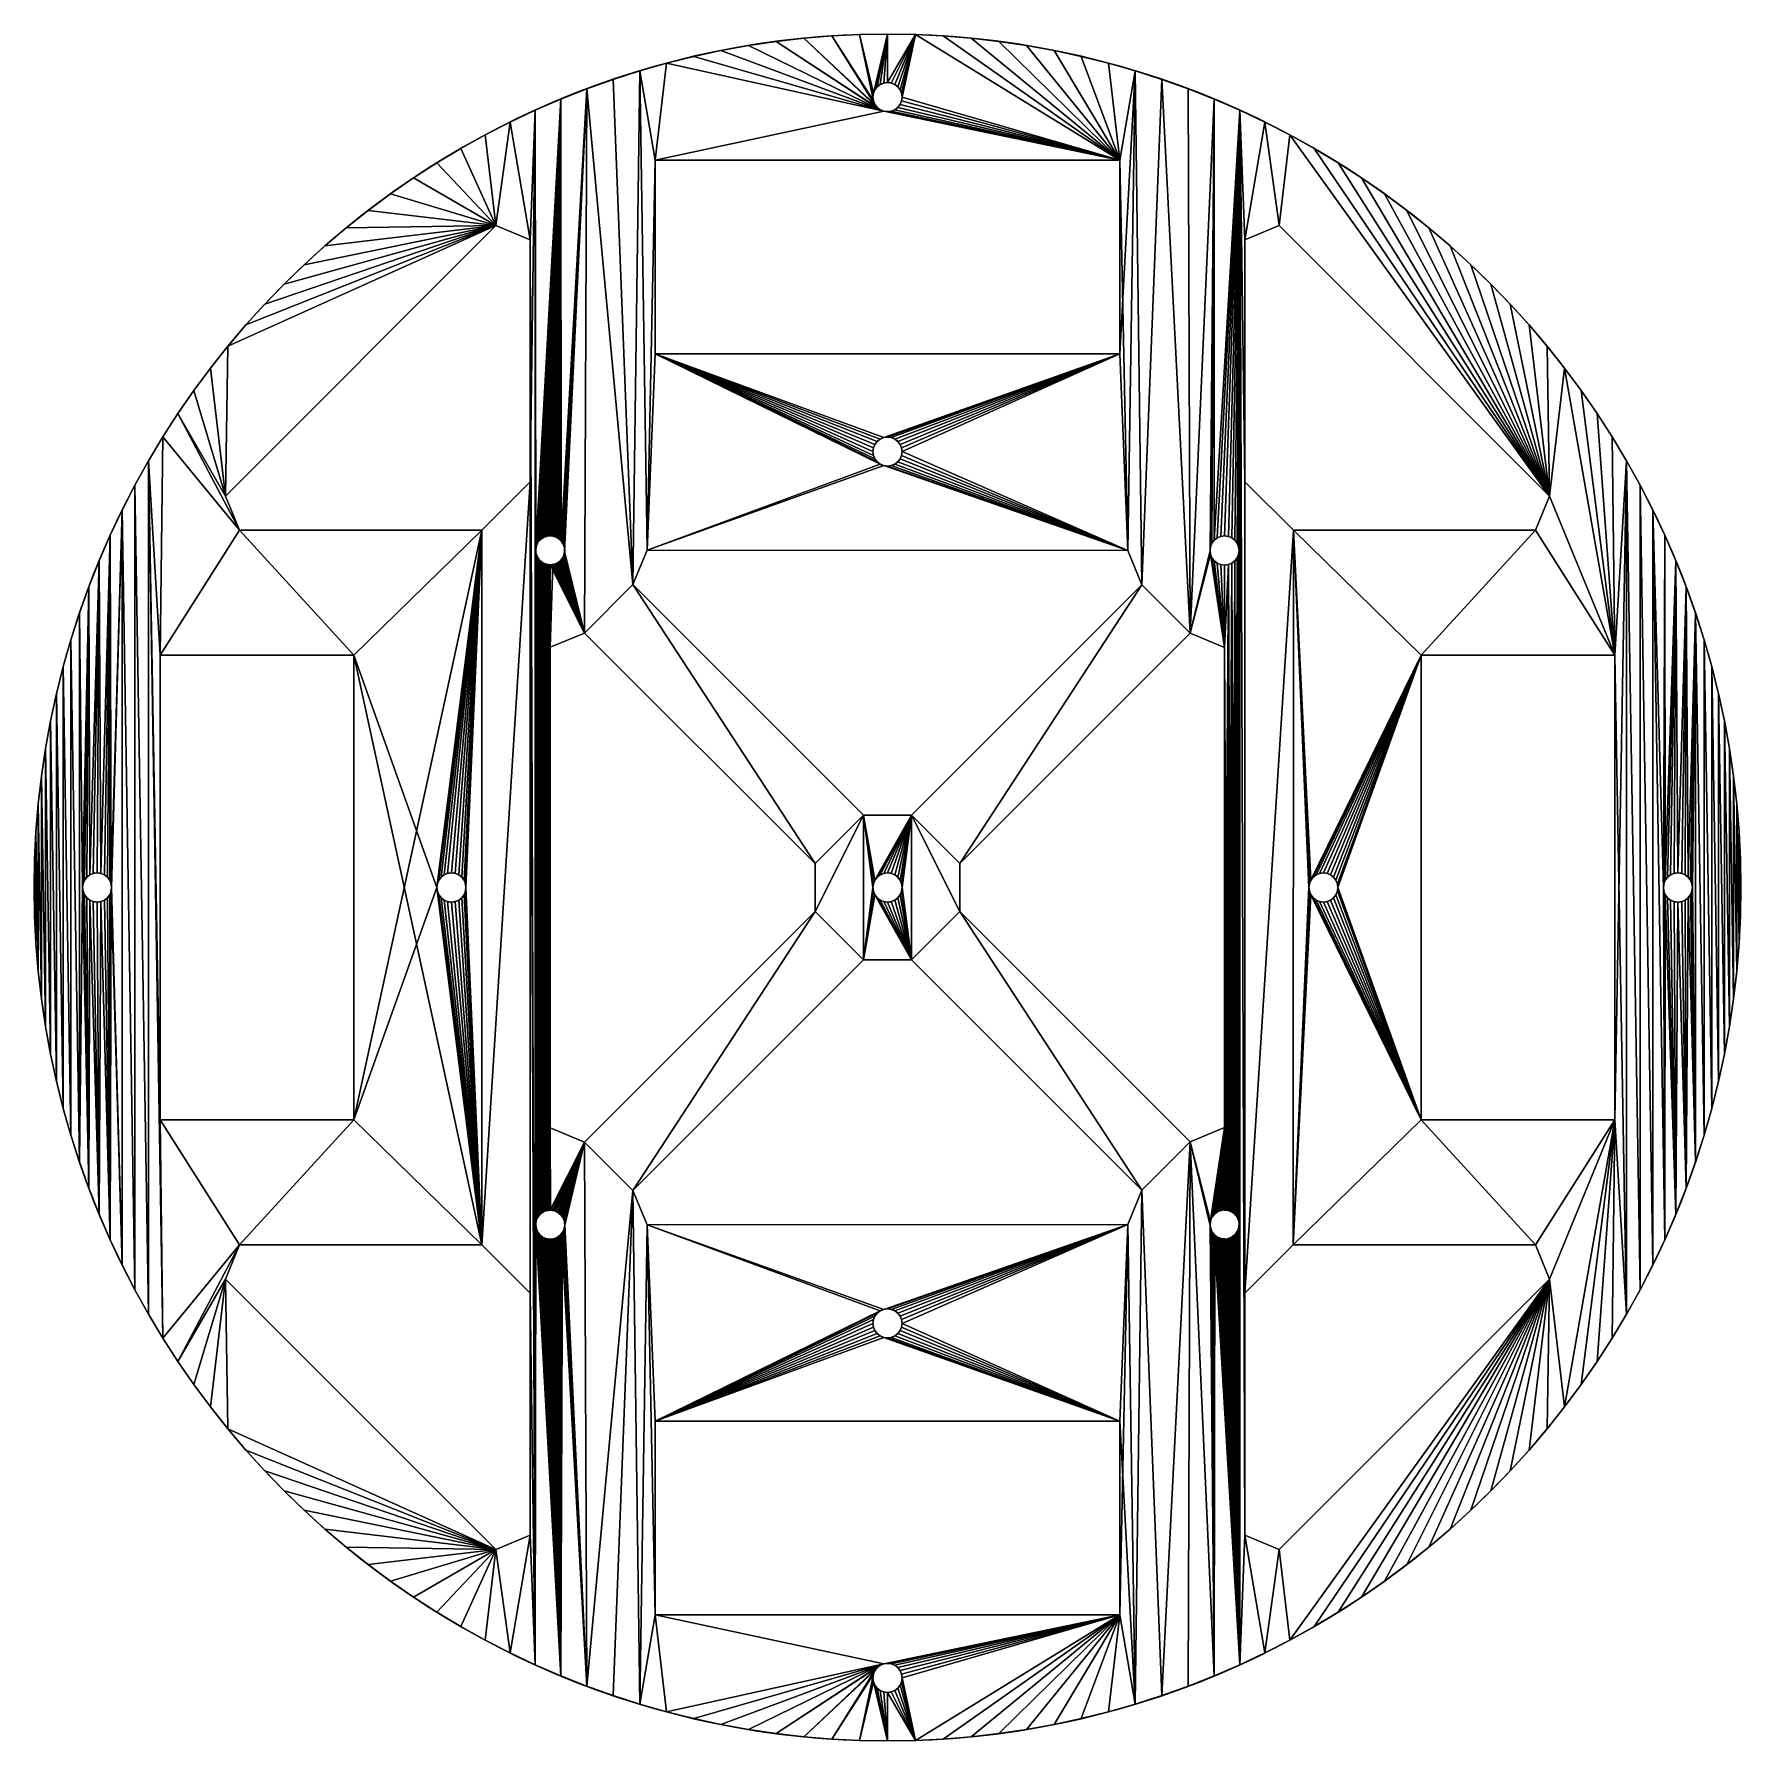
# Model space of a CAD drawing. Extents: x -88 to 88, y -88 to 88.
import ezdxf

# ---------------------------------------------------------------- set-up
doc = ezdxf.new("R2010")
doc.units = 0
doc.header["$MEASUREMENT"] = 0
doc.layers.get('0').update_dxf_attribs({"color": 13, "linetype": 'CONTINUOUS'})

# ---------------------------------------------------------------- blocks, each defined once
blk = doc.blocks.new('FUFO_S1')
for p, q in [((79.46, 181.78, 2), (79.46, 181.78, 4)), ((82.34, 182.01, 2), (82.34, 182.01, 4)), ((85.22, 182.15, 2), (85.22, 182.15, 4)), ((88.1, 182.2, 2), (88.1, 182.2, 4)), ((90.98, 182.15, 2), (90.98, 182.15, 4)), ((93.86, 182.01, 2), (93.86, 182.01, 4)), ((96.74, 181.78, 2), (96.74, 181.78, 4)), ((68.09, 179.9, 2), (68.09, 179.9, 4)), ((70.91, 180.51, 2), (70.91, 180.51, 4)), ((73.75, 181.02, 2), (73.75, 181.02, 4)), ((76.6, 181.45, 2), (76.6, 181.45, 4)), ((99.6, 181.45, 2), (99.6, 181.45, 4)), ((102.45, 181.02, 2), (102.45, 181.02, 4)), ((105.29, 180.51, 2), (105.29, 180.51, 4)), ((108.11, 179.9, 2), (108.11, 179.9, 4)), ((62.53, 178.41, 2), (62.53, 178.41, 4)), ((65.3, 179.2, 2), (65.3, 179.2, 4)), ((110.9, 179.2, 2), (110.9, 179.2, 4)), ((113.67, 178.41, 2), (113.67, 178.41, 4)), ((57.07, 176.55, 2), (57.07, 176.55, 4)), ((59.78, 177.52, 2), (59.78, 177.52, 4)), ((86.8, 176.45, 2), (86.8, 176.45, 4)), ((87.04, 176.76, 2), (87.04, 176.76, 4)), ((87.35, 177, 2), (87.35, 177, 4)), ((87.71, 177.15, 2), (87.71, 177.15, 4)), ((88.1, 177.2, 2), (88.1, 177.2, 4)), ((88.49, 177.15, 2), (88.49, 177.15, 4)), ((88.85, 177, 2), (88.85, 177, 4)), ((89.16, 176.76, 2), (89.16, 176.76, 4)), ((89.4, 176.45, 2), (89.4, 176.45, 4)), ((116.42, 177.52, 2), (116.42, 177.52, 4)), ((119.13, 176.55, 2), (119.13, 176.55, 4)), ((54.39, 175.49, 2), (54.39, 175.49, 4)), ((86.6, 175.7, 2), (86.6, 175.7, 4)), ((86.65, 176.09, 2), (86.65, 176.09, 4)), ((86.65, 175.31, 2), (86.65, 175.31, 4)), ((86.8, 174.95, 2), (86.8, 174.95, 4)), ((87.04, 174.64, 2), (87.04, 174.64, 4)), ((89.16, 174.64, 2), (89.16, 174.64, 4)), ((89.4, 174.95, 2), (89.4, 174.95, 4)), ((89.55, 176.09, 2), (89.55, 176.09, 4)), ((89.55, 175.31, 2), (89.55, 175.31, 4)), ((89.6, 175.7, 2), (89.6, 175.7, 4)), ((121.81, 175.49, 2), (121.81, 175.49, 4)), ((49.13, 173.11, 2), (49.13, 173.11, 4)), ((51.74, 174.35, 2), (51.74, 174.35, 4)), ((87.35, 174.4, 2), (87.35, 174.4, 4)), ((87.71, 174.25, 2), (87.71, 174.25, 4)), ((88.1, 174.2, 2), (88.1, 174.2, 4)), ((88.49, 174.25, 2), (88.49, 174.25, 4)), ((88.85, 174.4, 2), (88.85, 174.4, 4)), ((124.46, 174.35, 2), (124.46, 174.35, 4)), ((127.07, 173.11, 2), (127.07, 173.11, 4)), ((46.57, 171.8, 2), (46.57, 171.8, 4)), ((129.63, 171.8, 2), (129.63, 171.8, 4)), ((44.05, 170.4, 2), (44.05, 170.4, 4)), ((64.1, 149.2, 4), (64.1, 169.2, 4)), ((64.1, 169.2, 4), (112.1, 169.2, 4)), ((64.1, 169.2, 2), (64.1, 169.2, 4)), ((64.1, 149.2, 2), (64.1, 169.2, 2)), ((64.1, 169.2, 2), (112.1, 169.2, 2)), ((112.1, 169.2, 4), (112.1, 149.2, 4)), ((112.1, 169.2, 2), (112.1, 169.2, 4)), ((112.1, 169.2, 2), (112.1, 149.2, 2)), ((132.15, 170.4, 2), (132.15, 170.4, 4)), ((41.58, 168.91, 2), (41.58, 168.91, 4)), ((134.62, 168.91, 2), (134.62, 168.91, 4)), ((36.78, 165.71, 2), (36.78, 165.71, 4)), ((39.15, 167.35, 2), (39.15, 167.35, 4)), ((137.05, 167.35, 2), (137.05, 167.35, 4)), ((139.42, 165.71, 2), (139.42, 165.71, 4)), ((34.47, 163.99, 2), (34.47, 163.99, 4)), ((141.73, 163.99, 2), (141.73, 163.99, 4)), ((47.67, 162.44, 4), (19.74, 134.51, 4)), ((47.67, 162.44, 2), (19.74, 134.51, 2)), ((32.21, 162.2, 2), (32.21, 162.2, 4)), ((51.21, 160.98, 4), (47.67, 162.44, 4)), ((47.67, 162.44, 2), (47.67, 162.44, 4)), ((51.21, 160.98, 2), (47.67, 162.44, 2)), ((124.99, 160.98, 4), (128.53, 162.44, 4)), ((124.99, 160.98, 2), (128.53, 162.44, 2)), ((128.53, 162.44, 4), (156.46, 134.51, 4)), ((128.53, 162.44, 2), (128.53, 162.44, 4)), ((128.53, 162.44, 2), (156.46, 134.51, 2)), ((143.99, 162.2, 2), (143.99, 162.2, 4)), ((51.21, 135.98, 4), (51.21, 160.98, 4)), ((51.21, 160.98, 2), (51.21, 160.98, 4)), ((51.21, 135.98, 2), (51.21, 160.98, 2)), ((124.99, 135.98, 4), (124.99, 160.98, 4)), ((124.99, 160.98, 2), (124.99, 160.98, 4)), ((124.99, 135.98, 2), (124.99, 160.98, 2)), ((30.01, 160.34, 2), (30.01, 160.34, 4)), ((146.19, 160.34, 2), (146.19, 160.34, 4)), ((27.88, 158.4, 2), (27.88, 158.4, 4)), ((148.32, 158.4, 2), (148.32, 158.4, 4)), ((25.8, 156.4, 2), (25.8, 156.4, 4)), ((150.4, 156.4, 2), (150.4, 156.4, 4)), ((23.8, 154.32, 2), (23.8, 154.32, 4)), ((152.4, 154.32, 2), (152.4, 154.32, 4)), ((21.86, 152.19, 2), (21.86, 152.19, 4)), ((154.34, 152.19, 2), (154.34, 152.19, 4)), ((20, 149.99, 2), (20, 149.99, 4)), ((156.2, 149.99, 2), (156.2, 149.99, 4)), ((112.1, 149.2, 4), (64.1, 149.2, 4)), ((64.1, 149.2, 2), (64.1, 149.2, 4)), ((112.1, 149.2, 2), (64.1, 149.2, 2)), ((112.1, 149.2, 2), (112.1, 149.2, 4)), ((18.21, 147.73, 2), (18.21, 147.73, 4)), ((157.99, 147.73, 2), (157.99, 147.73, 4)), ((16.49, 145.42, 2), (16.49, 145.42, 4)), ((159.71, 145.42, 2), (159.71, 145.42, 4)), ((14.85, 143.05, 2), (14.85, 143.05, 4)), ((161.35, 143.05, 2), (161.35, 143.05, 4)), ((13.29, 140.62, 2), (13.29, 140.62, 4)), ((86.65, 139.49, 2), (86.65, 139.49, 4)), ((86.8, 139.85, 2), (86.8, 139.85, 4)), ((87.04, 140.16, 2), (87.04, 140.16, 4)), ((87.35, 140.4, 2), (87.35, 140.4, 4)), ((87.71, 140.55, 2), (87.71, 140.55, 4)), ((88.1, 140.6, 2), (88.1, 140.6, 4)), ((88.49, 140.55, 2), (88.49, 140.55, 4)), ((88.85, 140.4, 2), (88.85, 140.4, 4)), ((89.16, 140.16, 2), (89.16, 140.16, 4)), ((89.4, 139.85, 2), (89.4, 139.85, 4)), ((89.55, 139.49, 2), (89.55, 139.49, 4)), ((162.91, 140.62, 2), (162.91, 140.62, 4)), ((11.8, 138.15, 2), (11.8, 138.15, 4)), ((86.6, 139.1, 2), (86.6, 139.1, 4)), ((86.65, 138.71, 2), (86.65, 138.71, 4)), ((86.8, 138.35, 2), (86.8, 138.35, 4)), ((87.04, 138.04, 2), (87.04, 138.04, 4)), ((87.35, 137.8, 2), (87.35, 137.8, 4)), ((87.71, 137.65, 2), (87.71, 137.65, 4)), ((88.1, 137.6, 2), (88.1, 137.6, 4)), ((88.49, 137.65, 2), (88.49, 137.65, 4)), ((88.85, 137.8, 2), (88.85, 137.8, 4)), ((89.16, 138.04, 2), (89.16, 138.04, 4)), ((89.4, 138.35, 2), (89.4, 138.35, 4)), ((89.55, 138.71, 2), (89.55, 138.71, 4)), ((89.6, 139.1, 2), (89.6, 139.1, 4)), ((164.4, 138.15, 2), (164.4, 138.15, 4)), ((46.21, 130.98, 4), (51.21, 135.98, 4)), ((46.21, 130.98, 2), (51.21, 135.98, 2)), ((51.21, 135.98, 2), (51.21, 135.98, 4)), ((130, 130.98, 4), (124.99, 135.98, 4)), ((124.99, 135.98, 2), (124.99, 135.98, 4)), ((130, 130.98, 2), (124.99, 135.98, 2)), ((10.4, 135.63, 2), (10.4, 135.63, 4)), ((19.74, 134.51, 4), (21.21, 130.98, 4)), ((19.74, 134.51, 2), (19.74, 134.51, 4)), ((19.74, 134.51, 2), (21.21, 130.98, 2)), ((156.46, 134.51, 4), (155, 130.98, 4)), ((156.46, 134.51, 2), (155, 130.98, 2)), ((156.46, 134.51, 2), (156.46, 134.51, 4)), ((165.8, 135.63, 2), (165.8, 135.63, 4)), ((9.09, 133.07, 2), (9.09, 133.07, 4)), ((167.11, 133.07, 2), (167.11, 133.07, 4)), ((7.85, 130.46, 2), (7.85, 130.46, 4)), ((21.21, 130.98, 4), (46.21, 130.98, 4)), ((21.21, 130.98, 2), (21.21, 130.98, 4)), ((21.21, 130.98, 2), (46.21, 130.98, 2)), ((46.21, 130.98, 2), (46.21, 130.98, 4)), ((53.07, 130.39, 4), (53.01, 130.39, 4)), ((53.12, 130.4, 4), (53.07, 130.39, 4)), ((53.26, 130.4, 4), (53.12, 130.4, 4)), ((53.4, 130.41, 4), (53.26, 130.4, 4)), ((53.4, 130.41, 2), (53.4, 130.41, 4)), ((53.46, 130.39, 4), (53.4, 130.41, 4)), ((53.51, 130.39, 4), (53.46, 130.39, 4)), ((53.65, 130.35, 4), (53.51, 130.39, 4)), ((122.9, 130.39, 4), (122.9, 130.39, 2)), ((155, 130.98, 4), (130, 130.98, 4)), ((130, 130.98, 2), (130, 130.98, 4)), ((155, 130.98, 2), (130, 130.98, 2)), ((155, 130.98, 2), (155, 130.98, 4)), ((168.35, 130.46, 2), (168.35, 130.46, 4)), ((51.79, 129.09, 4), (51.78, 129.04, 4)), ((51.78, 129.04, 4), (51.79, 128.89, 4)), ((51.78, 129.04, 2), (51.78, 129.04, 4)), ((51.8, 129.14, 4), (51.79, 129.09, 4)), ((51.79, 128.89, 4), (51.79, 128.75, 4)), ((51.79, 128.75, 4), (51.8, 128.7, 4)), ((51.84, 129.28, 4), (51.8, 129.14, 4)), ((51.8, 128.7, 4), (51.8, 128.64, 4)), ((51.8, 128.64, 4), (51.84, 128.51, 4)), ((51.8, 128.64, 2), (51.8, 128.64, 4)), ((51.87, 129.42, 4), (51.84, 129.28, 4)), ((51.89, 129.47, 4), (51.87, 129.42, 4)), ((51.87, 129.42, 2), (51.87, 129.42, 4)), ((51.91, 129.52, 4), (51.89, 129.47, 4)), ((51.98, 129.64, 4), (51.91, 129.52, 4)), ((52.05, 129.77, 4), (51.98, 129.64, 4)), ((52.08, 129.81, 4), (52.05, 129.77, 4)), ((52.05, 129.77, 2), (52.05, 129.77, 4)), ((52.11, 129.85, 4), (52.08, 129.81, 4)), ((52.21, 129.95, 4), (52.11, 129.85, 4)), ((52.31, 130.06, 4), (52.21, 129.95, 4)), ((52.35, 130.09, 4), (52.31, 130.06, 4)), ((52.31, 130.06, 2), (52.31, 130.06, 4)), ((52.39, 130.12, 4), (52.35, 130.09, 4)), ((52.52, 130.19, 4), (52.39, 130.12, 4)), ((52.64, 130.27, 4), (52.52, 130.19, 4)), ((52.69, 130.28, 4), (52.64, 130.27, 4)), ((52.64, 130.27, 2), (52.64, 130.27, 4)), ((52.74, 130.31, 4), (52.69, 130.28, 4)), ((52.88, 130.34, 4), (52.74, 130.31, 4)), ((53.01, 130.39, 4), (52.88, 130.34, 4)), ((53.01, 130.39, 2), (53.01, 130.39, 4)), ((53.78, 130.32, 4), (53.65, 130.35, 4)), ((53.78, 130.32, 2), (53.78, 130.32, 4)), ((53.83, 130.3, 4), (53.78, 130.32, 4)), ((53.89, 130.28, 4), (53.83, 130.3, 4)), ((54.01, 130.21, 4), (53.89, 130.28, 4)), ((54.13, 130.14, 4), (54.01, 130.21, 4)), ((54.13, 130.14, 2), (54.13, 130.14, 4)), ((54.17, 130.11, 4), (54.13, 130.14, 4)), ((54.22, 130.08, 4), (54.17, 130.11, 4)), ((54.32, 129.98, 4), (54.22, 130.08, 4)), ((54.42, 129.88, 4), (54.32, 129.98, 4)), ((54.42, 129.88, 2), (54.42, 129.88, 4)), ((54.45, 129.83, 4), (54.42, 129.88, 4)), ((54.49, 129.79, 4), (54.45, 129.83, 4)), ((54.56, 129.67, 4), (54.49, 129.79, 4)), ((54.63, 129.55, 4), (54.56, 129.67, 4)), ((54.63, 129.55, 2), (54.63, 129.55, 4)), ((54.65, 129.5, 4), (54.63, 129.55, 4)), ((54.68, 129.45, 4), (54.65, 129.5, 4)), ((54.71, 129.31, 4), (54.68, 129.45, 4)), ((54.75, 129.18, 4), (54.71, 129.31, 4)), ((54.72, 128.54, 4), (54.76, 128.68, 4)), ((54.75, 129.18, 2), (54.75, 129.18, 4)), ((54.76, 129.12, 4), (54.75, 129.18, 4)), ((54.77, 129.07, 4), (54.76, 129.12, 4)), ((54.76, 128.73, 4), (54.77, 128.79, 4)), ((54.76, 128.68, 4), (54.76, 128.73, 4)), ((54.77, 128.93, 4), (54.77, 129.07, 4)), ((54.77, 128.79, 4), (54.77, 128.93, 4)), ((54.77, 128.79, 2), (54.77, 128.79, 4)), ((61.82, 125.37, 4), (63.28, 128.91, 4)), ((61.82, 125.37, 2), (63.28, 128.91, 2)), ((63.28, 128.91, 4), (112.9, 128.89, 4)), ((63.28, 128.91, 2), (63.28, 128.91, 4)), ((63.28, 128.91, 2), (112.9, 128.89, 2)), ((112.9, 128.89, 4), (114.36, 125.36, 4)), ((112.9, 128.89, 2), (112.9, 128.89, 4)), ((112.9, 128.89, 2), (114.36, 125.36, 2)), ((121.4, 128.89, 4), (121.4, 128.89, 2)), ((121.45, 129.28, 4), (121.45, 129.28, 2)), ((121.6, 129.64, 4), (121.6, 129.64, 2)), ((121.84, 129.95, 4), (121.84, 129.95, 2)), ((122.15, 130.19, 4), (122.15, 130.19, 2)), ((122.51, 130.34, 4), (122.51, 130.34, 2)), ((123.29, 130.34, 4), (123.29, 130.34, 2)), ((123.65, 130.19, 4), (123.65, 130.19, 2)), ((123.96, 129.95, 4), (123.96, 129.95, 2)), ((124.2, 129.64, 4), (124.2, 129.64, 2)), ((124.35, 129.28, 4), (124.35, 129.28, 2)), ((124.4, 128.89, 4), (124.4, 128.89, 2)), ((6.71, 127.81, 2), (6.71, 127.81, 4)), ((51.84, 128.51, 4), (51.88, 128.37, 4)), ((51.88, 128.37, 4), (51.9, 128.32, 4)), ((51.9, 128.32, 4), (51.92, 128.27, 4)), ((51.92, 128.27, 4), (52, 128.15, 4)), ((51.92, 128.27, 2), (51.92, 128.27, 4)), ((52, 128.15, 4), (52.06, 128.03, 4)), ((52.06, 128.03, 4), (52.1, 127.99, 4)), ((52.1, 127.99, 4), (52.13, 127.94, 4)), ((52.13, 127.94, 4), (52.24, 127.85, 4)), ((52.13, 127.94, 2), (52.13, 127.94, 4)), ((52.24, 127.85, 4), (52.33, 127.74, 4)), ((52.33, 127.74, 4), (52.38, 127.72, 4)), ((52.38, 127.72, 4), (52.42, 127.68, 4)), ((52.42, 127.68, 4), (52.55, 127.61, 4)), ((52.42, 127.68, 2), (52.42, 127.68, 4)), ((52.55, 127.61, 4), (52.67, 127.54, 4)), ((52.67, 127.54, 4), (52.72, 127.52, 4)), ((52.72, 127.52, 4), (52.77, 127.5, 4)), ((52.77, 127.5, 4), (52.91, 127.47, 4)), ((52.77, 127.5, 2), (52.77, 127.5, 4)), ((52.91, 127.47, 4), (53.04, 127.43, 4)), ((53.04, 127.43, 4), (53.1, 127.43, 4)), ((53.1, 127.43, 4), (53.15, 127.42, 4)), ((53.15, 127.42, 4), (53.29, 127.42, 4)), ((53.15, 127.42, 2), (53.15, 127.42, 4)), ((53.29, 127.42, 4), (53.44, 127.42, 4)), ((53.44, 127.42, 4), (53.49, 127.43, 4)), ((53.49, 127.43, 4), (53.54, 127.44, 4)), ((53.54, 127.44, 4), (53.68, 127.48, 4)), ((53.54, 127.44, 2), (53.54, 127.44, 4)), ((53.68, 127.48, 4), (53.82, 127.51, 4)), ((53.82, 127.51, 4), (53.86, 127.54, 4)), ((53.86, 127.54, 4), (53.92, 127.55, 4)), ((53.92, 127.55, 4), (54.04, 127.63, 4)), ((53.92, 127.55, 2), (53.92, 127.55, 4)), ((54.04, 127.63, 4), (54.16, 127.7, 4)), ((54.16, 127.7, 4), (54.2, 127.74, 4)), ((54.2, 127.74, 4), (54.25, 127.77, 4)), ((54.25, 127.77, 4), (54.34, 127.87, 4)), ((54.25, 127.77, 2), (54.25, 127.77, 4)), ((54.34, 127.87, 4), (54.44, 127.97, 4)), ((54.44, 127.97, 4), (54.47, 128.02, 4)), ((54.47, 128.02, 4), (54.51, 128.06, 4)), ((54.51, 128.06, 4), (54.57, 128.18, 4)), ((54.51, 128.06, 2), (54.51, 128.06, 4)), ((54.57, 128.18, 4), (54.65, 128.3, 4)), ((54.65, 128.3, 4), (54.66, 128.36, 4)), ((54.66, 128.36, 4), (54.69, 128.4, 4)), ((54.69, 128.4, 4), (54.72, 128.54, 4)), ((54.69, 128.4, 2), (54.69, 128.4, 4)), ((121.45, 128.5, 4), (121.45, 128.5, 2)), ((121.6, 128.14, 4), (121.6, 128.14, 2)), ((121.84, 127.83, 4), (121.84, 127.83, 2)), ((122.15, 127.59, 4), (122.15, 127.59, 2)), ((122.51, 127.44, 4), (122.51, 127.44, 2)), ((122.9, 127.39, 4), (122.9, 127.39, 2)), ((123.29, 127.44, 4), (123.29, 127.44, 2)), ((123.65, 127.59, 4), (123.65, 127.59, 2)), ((123.96, 127.83, 4), (123.96, 127.83, 2)), ((124.2, 128.14, 4), (124.2, 128.14, 2)), ((124.35, 128.5, 4), (124.35, 128.5, 2)), ((169.49, 127.81, 2), (169.49, 127.81, 4)), ((5.65, 125.13, 2), (5.65, 125.13, 4)), ((85.62, 101.57, 4), (61.82, 125.37, 4)), ((61.82, 125.37, 2), (61.82, 125.37, 4)), ((85.62, 101.57, 2), (61.82, 125.37, 2)), ((114.36, 125.36, 4), (90.58, 101.57, 4)), ((114.36, 125.36, 2), (90.58, 101.57, 2)), ((114.36, 125.36, 2), (114.36, 125.36, 4)), ((170.55, 125.13, 2), (170.55, 125.13, 4)), ((4.68, 122.42, 2), (4.68, 122.42, 4)), ((171.52, 122.42, 2), (171.52, 122.42, 4)), ((56.81, 120.37, 4), (53.28, 118.91, 4)), ((56.81, 120.37, 2), (53.28, 118.91, 2)), ((80.62, 96.57, 4), (56.81, 120.37, 4)), ((56.81, 120.37, 2), (56.81, 120.37, 4)), ((80.62, 96.57, 2), (56.81, 120.37, 2)), ((119.36, 120.35, 4), (95.58, 96.57, 4)), ((119.36, 120.35, 2), (95.58, 96.57, 2)), ((122.9, 118.89, 4), (119.36, 120.35, 4)), ((119.36, 120.35, 2), (119.36, 120.35, 4)), ((122.9, 118.89, 2), (119.36, 120.35, 2)), ((3.79, 119.67, 2), (3.79, 119.67, 4)), ((13, 70.1, 4), (13, 118.1, 4)), ((13, 118.1, 4), (33, 118.1, 4)), ((13, 118.1, 2), (13, 118.1, 4)), ((13, 70.1, 2), (13, 118.1, 2)), ((13, 118.1, 2), (33, 118.1, 2)), ((33, 118.1, 4), (33, 70.1, 4)), ((33, 118.1, 2), (33, 118.1, 4)), ((33, 118.1, 2), (33, 70.1, 2)), ((53.28, 118.91, 4), (53.28, 69.29, 4)), ((53.28, 118.91, 2), (53.28, 118.91, 4)), ((53.28, 118.91, 2), (53.28, 69.29, 2)), ((122.9, 69.31, 4), (122.9, 118.89, 4)), ((122.9, 118.89, 2), (122.9, 118.89, 4)), ((122.9, 69.31, 2), (122.9, 118.89, 2)), ((143.2, 70.1, 4), (143.2, 118.1, 4)), ((143.2, 118.1, 4), (163.2, 118.1, 4)), ((143.2, 118.1, 2), (143.2, 118.1, 4)), ((143.2, 70.1, 2), (143.2, 118.1, 2)), ((143.2, 118.1, 2), (163.2, 118.1, 2)), ((163.2, 118.1, 4), (163.2, 70.1, 4)), ((163.2, 118.1, 2), (163.2, 118.1, 4)), ((163.2, 118.1, 2), (163.2, 70.1, 2)), ((172.41, 119.67, 2), (172.41, 119.67, 4)), ((3, 116.9, 2), (3, 116.9, 4)), ((173.2, 116.9, 2), (173.2, 116.9, 4)), ((2.3, 114.11, 2), (2.3, 114.11, 4)), ((173.9, 114.11, 2), (173.9, 114.11, 4)), ((1.69, 111.29, 2), (1.69, 111.29, 4)), ((174.51, 111.29, 2), (174.51, 111.29, 4)), ((1.18, 108.45, 2), (1.18, 108.45, 4)), ((175.02, 108.45, 2), (175.02, 108.45, 4)), ((0.75, 105.6, 2), (0.75, 105.6, 4)), ((175.45, 105.6, 2), (175.45, 105.6, 4)), ((0.42, 102.74, 2), (0.42, 102.74, 4)), ((175.78, 102.74, 2), (175.78, 102.74, 4)), ((90.58, 101.57, 4), (85.62, 101.57, 4)), ((85.62, 101.57, 2), (85.62, 101.57, 4)), ((90.58, 101.57, 2), (85.62, 101.57, 2)), ((90.58, 101.57, 2), (90.58, 101.57, 4)), ((0.19, 99.86, 2), (0.19, 99.86, 4)), ((176.01, 99.86, 2), (176.01, 99.86, 4)), ((0.05, 96.98, 2), (0.05, 96.98, 4)), ((176.15, 96.98, 2), (176.15, 96.98, 4)), ((5.44, 95.16, 2), (5.44, 95.16, 4)), ((5.75, 95.4, 2), (5.75, 95.4, 4)), ((6.11, 95.55, 2), (6.11, 95.55, 4)), ((6.5, 95.6, 2), (6.5, 95.6, 4)), ((6.89, 95.55, 2), (6.89, 95.55, 4)), ((7.25, 95.4, 2), (7.25, 95.4, 4)), ((7.56, 95.16, 2), (7.56, 95.16, 4)), ((42.02, 95.16, 2), (42.02, 95.16, 4)), ((42.33, 95.4, 2), (42.33, 95.4, 4)), ((42.69, 95.55, 2), (42.69, 95.55, 4)), ((43.08, 95.6, 2), (43.08, 95.6, 4)), ((43.47, 95.55, 2), (43.47, 95.55, 4)), ((43.83, 95.4, 2), (43.83, 95.4, 4)), ((44.14, 95.16, 2), (44.14, 95.16, 4)), ((80.62, 91.63, 4), (80.62, 96.57, 4)), ((80.62, 96.57, 2), (80.62, 96.57, 4)), ((80.62, 91.63, 2), (80.62, 96.57, 2)), ((87.04, 95.16, 2), (87.04, 95.16, 4)), ((87.35, 95.4, 2), (87.35, 95.4, 4)), ((87.71, 95.55, 2), (87.71, 95.55, 4)), ((88.1, 95.6, 2), (88.1, 95.6, 4)), ((88.49, 95.55, 2), (88.49, 95.55, 4)), ((88.85, 95.4, 2), (88.85, 95.4, 4)), ((89.16, 95.16, 2), (89.16, 95.16, 4)), ((95.58, 96.57, 4), (95.58, 91.62, 4)), ((95.58, 96.57, 2), (95.58, 96.57, 4)), ((95.58, 96.57, 2), (95.58, 91.62, 2)), ((132.04, 95.16, 2), (132.04, 95.16, 4)), ((132.35, 95.4, 2), (132.35, 95.4, 4)), ((132.71, 95.55, 2), (132.71, 95.55, 4)), ((133.1, 95.6, 2), (133.1, 95.6, 4)), ((133.49, 95.55, 2), (133.49, 95.55, 4)), ((133.85, 95.4, 2), (133.85, 95.4, 4)), ((134.16, 95.16, 2), (134.16, 95.16, 4)), ((168.64, 95.16, 2), (168.64, 95.16, 4)), ((168.95, 95.4, 2), (168.95, 95.4, 4)), ((169.31, 95.55, 2), (169.31, 95.55, 4)), ((169.7, 95.6, 2), (169.7, 95.6, 4)), ((170.09, 95.55, 2), (170.09, 95.55, 4)), ((170.45, 95.4, 2), (170.45, 95.4, 4)), ((170.76, 95.16, 2), (170.76, 95.16, 4)), ((0, 94.1, 2), (0, 94.1, 4)), ((5, 94.1, 2), (5, 94.1, 4)), ((5.05, 94.49, 2), (5.05, 94.49, 4)), ((5.05, 93.71, 2), (5.05, 93.71, 4)), ((5.2, 94.85, 2), (5.2, 94.85, 4)), ((7.8, 94.85, 2), (7.8, 94.85, 4)), ((7.95, 94.49, 2), (7.95, 94.49, 4)), ((7.95, 93.71, 2), (7.95, 93.71, 4)), ((8, 94.1, 2), (8, 94.1, 4)), ((41.58, 94.1, 2), (41.58, 94.1, 4)), ((41.63, 94.49, 2), (41.63, 94.49, 4)), ((41.63, 93.71, 2), (41.63, 93.71, 4)), ((41.78, 94.85, 2), (41.78, 94.85, 4)), ((44.38, 94.85, 2), (44.38, 94.85, 4)), ((44.53, 94.49, 2), (44.53, 94.49, 4)), ((44.53, 93.71, 2), (44.53, 93.71, 4)), ((44.58, 94.1, 2), (44.58, 94.1, 4)), ((86.6, 94.1, 2), (86.6, 94.1, 4)), ((86.65, 94.49, 2), (86.65, 94.49, 4)), ((86.65, 93.71, 2), (86.65, 93.71, 4)), ((86.8, 94.85, 2), (86.8, 94.85, 4)), ((89.4, 94.85, 2), (89.4, 94.85, 4)), ((89.55, 94.49, 2), (89.55, 94.49, 4)), ((89.55, 93.71, 2), (89.55, 93.71, 4)), ((89.6, 94.1, 2), (89.6, 94.1, 4)), ((131.6, 94.1, 2), (131.6, 94.1, 4)), ((131.65, 94.49, 2), (131.65, 94.49, 4)), ((131.65, 93.71, 2), (131.65, 93.71, 4)), ((131.8, 94.85, 2), (131.8, 94.85, 4)), ((134.4, 94.85, 2), (134.4, 94.85, 4)), ((134.55, 94.49, 2), (134.55, 94.49, 4)), ((134.55, 93.71, 2), (134.55, 93.71, 4)), ((134.6, 94.1, 2), (134.6, 94.1, 4)), ((168.2, 94.1, 2), (168.2, 94.1, 4)), ((168.25, 94.49, 2), (168.25, 94.49, 4)), ((168.25, 93.71, 2), (168.25, 93.71, 4)), ((168.4, 94.85, 2), (168.4, 94.85, 4)), ((171, 94.85, 2), (171, 94.85, 4)), ((171.15, 94.49, 2), (171.15, 94.49, 4)), ((171.15, 93.71, 2), (171.15, 93.71, 4)), ((171.2, 94.1, 2), (171.2, 94.1, 4)), ((176.2, 94.1, 2), (176.2, 94.1, 4)), ((5.2, 93.35, 2), (5.2, 93.35, 4)), ((5.44, 93.04, 2), (5.44, 93.04, 4)), ((5.75, 92.8, 2), (5.75, 92.8, 4)), ((6.11, 92.65, 2), (6.11, 92.65, 4)), ((6.5, 92.6, 2), (6.5, 92.6, 4)), ((6.89, 92.65, 2), (6.89, 92.65, 4)), ((7.25, 92.8, 2), (7.25, 92.8, 4)), ((7.56, 93.04, 2), (7.56, 93.04, 4)), ((7.8, 93.35, 2), (7.8, 93.35, 4)), ((41.78, 93.35, 2), (41.78, 93.35, 4)), ((42.02, 93.04, 2), (42.02, 93.04, 4)), ((42.33, 92.8, 2), (42.33, 92.8, 4)), ((42.69, 92.65, 2), (42.69, 92.65, 4)), ((43.08, 92.6, 2), (43.08, 92.6, 4)), ((43.47, 92.65, 2), (43.47, 92.65, 4)), ((43.83, 92.8, 2), (43.83, 92.8, 4)), ((44.14, 93.04, 2), (44.14, 93.04, 4)), ((44.38, 93.35, 2), (44.38, 93.35, 4)), ((56.81, 67.82, 4), (80.62, 91.63, 4)), ((56.81, 67.82, 2), (80.62, 91.63, 2)), ((80.62, 91.63, 2), (80.62, 91.63, 4)), ((86.8, 93.35, 2), (86.8, 93.35, 4)), ((87.04, 93.04, 2), (87.04, 93.04, 4)), ((87.35, 92.8, 2), (87.35, 92.8, 4)), ((87.71, 92.65, 2), (87.71, 92.65, 4)), ((88.1, 92.6, 2), (88.1, 92.6, 4)), ((88.49, 92.65, 2), (88.49, 92.65, 4)), ((88.85, 92.8, 2), (88.85, 92.8, 4)), ((89.16, 93.04, 2), (89.16, 93.04, 4)), ((89.4, 93.35, 2), (89.4, 93.35, 4)), ((95.58, 91.62, 4), (119.36, 67.84, 4)), ((95.58, 91.62, 2), (95.58, 91.62, 4)), ((95.58, 91.62, 2), (119.36, 67.84, 2)), ((131.8, 93.35, 2), (131.8, 93.35, 4)), ((132.04, 93.04, 2), (132.04, 93.04, 4)), ((132.35, 92.8, 2), (132.35, 92.8, 4)), ((132.71, 92.65, 2), (132.71, 92.65, 4)), ((133.1, 92.6, 2), (133.1, 92.6, 4)), ((133.49, 92.65, 2), (133.49, 92.65, 4)), ((133.85, 92.8, 2), (133.85, 92.8, 4)), ((134.16, 93.04, 2), (134.16, 93.04, 4)), ((134.4, 93.35, 2), (134.4, 93.35, 4)), ((168.4, 93.35, 2), (168.4, 93.35, 4)), ((168.64, 93.04, 2), (168.64, 93.04, 4)), ((168.95, 92.8, 2), (168.95, 92.8, 4)), ((169.31, 92.65, 2), (169.31, 92.65, 4)), ((169.7, 92.6, 2), (169.7, 92.6, 4)), ((170.09, 92.65, 2), (170.09, 92.65, 4)), ((170.45, 92.8, 2), (170.45, 92.8, 4)), ((170.76, 93.04, 2), (170.76, 93.04, 4)), ((171, 93.35, 2), (171, 93.35, 4)), ((0.05, 91.22, 2), (0.05, 91.22, 4)), ((176.15, 91.22, 2), (176.15, 91.22, 4)), ((0.19, 88.34, 2), (0.19, 88.34, 4)), ((176.01, 88.34, 2), (176.01, 88.34, 4)), ((85.62, 86.63, 4), (61.81, 62.83, 4)), ((85.62, 86.63, 2), (61.81, 62.83, 2)), ((90.58, 86.63, 4), (85.62, 86.63, 4)), ((85.62, 86.63, 2), (85.62, 86.63, 4)), ((90.58, 86.63, 2), (85.62, 86.63, 2)), ((114.36, 62.85, 4), (90.58, 86.63, 4)), ((90.58, 86.63, 2), (90.58, 86.63, 4)), ((114.36, 62.85, 2), (90.58, 86.63, 2)), ((0.42, 85.46, 2), (0.42, 85.46, 4)), ((175.78, 85.46, 2), (175.78, 85.46, 4)), ((0.75, 82.6, 2), (0.75, 82.6, 4)), ((175.45, 82.6, 2), (175.45, 82.6, 4)), ((1.18, 79.75, 2), (1.18, 79.75, 4)), ((175.02, 79.75, 2), (175.02, 79.75, 4)), ((1.69, 76.91, 2), (1.69, 76.91, 4)), ((174.51, 76.91, 2), (174.51, 76.91, 4)), ((2.3, 74.09, 2), (2.3, 74.09, 4)), ((173.9, 74.09, 2), (173.9, 74.09, 4)), ((3, 71.3, 2), (3, 71.3, 4)), ((173.2, 71.3, 2), (173.2, 71.3, 4)), ((33, 70.1, 4), (13, 70.1, 4)), ((13, 70.1, 2), (13, 70.1, 4)), ((33, 70.1, 2), (13, 70.1, 2)), ((33, 70.1, 2), (33, 70.1, 4)), ((53.28, 69.29, 4), (56.81, 67.82, 4)), ((53.28, 69.29, 2), (53.28, 69.29, 4)), ((53.28, 69.29, 2), (56.81, 67.82, 2)), ((119.36, 67.84, 4), (122.9, 69.31, 4)), ((119.36, 67.84, 2), (122.9, 69.31, 2)), ((122.9, 69.31, 2), (122.9, 69.31, 4)), ((163.2, 70.1, 4), (143.2, 70.1, 4)), ((143.2, 70.1, 2), (143.2, 70.1, 4)), ((163.2, 70.1, 2), (143.2, 70.1, 2)), ((163.2, 70.1, 2), (163.2, 70.1, 4)), ((3.79, 68.53, 2), (3.79, 68.53, 4)), ((56.81, 67.82, 2), (56.81, 67.82, 4)), ((119.36, 67.84, 2), (119.36, 67.84, 4)), ((172.41, 68.53, 2), (172.41, 68.53, 4)), ((4.68, 65.78, 2), (4.68, 65.78, 4)), ((171.52, 65.78, 2), (171.52, 65.78, 4)), ((5.65, 63.07, 2), (5.65, 63.07, 4)), ((61.81, 62.83, 4), (63.28, 59.29, 4)), ((61.81, 62.83, 2), (61.81, 62.83, 4)), ((61.81, 62.83, 2), (63.28, 59.29, 2)), ((112.9, 59.31, 4), (114.36, 62.85, 4)), ((112.9, 59.31, 2), (114.36, 62.85, 2)), ((114.36, 62.85, 2), (114.36, 62.85, 4)), ((170.55, 63.07, 2), (170.55, 63.07, 4)), ((6.71, 60.39, 2), (6.71, 60.39, 4)), ((51.98, 60.04, 2), (51.91, 59.88, 2)), ((52, 60.08, 2), (51.98, 60.04, 2)), ((52.11, 60.21, 2), (52, 60.08, 2)), ((52, 60.08, 4), (52, 60.08, 2)), ((52.22, 60.35, 2), (52.11, 60.21, 2)), ((52.25, 60.38, 2), (52.22, 60.35, 2)), ((52.39, 60.48, 2), (52.25, 60.38, 2)), ((52.25, 60.38, 4), (52.25, 60.38, 2)), ((52.53, 60.59, 2), (52.39, 60.48, 2)), ((52.57, 60.61, 2), (52.53, 60.59, 2)), ((52.73, 60.67, 2), (52.57, 60.61, 2)), ((52.57, 60.61, 4), (52.57, 60.61, 2)), ((52.89, 60.74, 2), (52.73, 60.67, 2)), ((52.93, 60.75, 2), (52.89, 60.74, 2)), ((53.11, 60.77, 2), (52.93, 60.75, 2)), ((52.93, 60.75, 4), (52.93, 60.75, 2)), ((53.28, 60.79, 2), (53.11, 60.77, 2)), ((53.32, 60.79, 2), (53.28, 60.79, 2)), ((53.49, 60.76, 2), (53.32, 60.79, 2)), ((53.32, 60.79, 4), (53.32, 60.79, 2)), ((53.67, 60.74, 2), (53.49, 60.76, 2)), ((53.71, 60.72, 2), (53.67, 60.74, 2)), ((53.87, 60.65, 2), (53.71, 60.72, 2)), ((53.71, 60.72, 4), (53.71, 60.72, 2)), ((54.03, 60.59, 2), (53.87, 60.65, 2)), ((54.07, 60.56, 2), (54.03, 60.59, 2)), ((54.2, 60.45, 2), (54.07, 60.56, 2)), ((54.07, 60.56, 4), (54.07, 60.56, 2)), ((54.34, 60.35, 2), (54.2, 60.45, 2)), ((54.37, 60.32, 2), (54.34, 60.35, 2)), ((54.47, 60.18, 2), (54.37, 60.32, 2)), ((54.37, 60.32, 4), (54.37, 60.32, 2)), ((54.58, 60.04, 2), (54.47, 60.18, 2)), ((54.6, 60, 2), (54.58, 60.04, 2)), ((54.66, 59.84, 2), (54.6, 60, 2)), ((54.6, 60, 4), (54.6, 60, 2)), ((121.56, 59.98, 2), (121.51, 59.85, 2)), ((121.59, 60.03, 2), (121.56, 59.98, 2)), ((121.56, 59.98, 4), (121.56, 59.98, 2)), ((121.61, 60.08, 2), (121.59, 60.03, 2)), ((121.7, 60.19, 2), (121.61, 60.08, 2)), ((121.78, 60.3, 2), (121.7, 60.19, 2)), ((121.82, 60.34, 2), (121.78, 60.3, 2)), ((121.78, 60.3, 4), (121.78, 60.3, 2)), ((121.86, 60.39, 2), (121.82, 60.34, 2)), ((121.97, 60.47, 2), (121.86, 60.39, 2)), ((122.07, 60.56, 2), (121.97, 60.47, 2)), ((122.12, 60.59, 2), (122.07, 60.56, 2)), ((122.07, 60.56, 4), (122.07, 60.56, 2)), ((122.17, 60.62, 2), (122.12, 60.59, 2)), ((122.3, 60.67, 2), (122.17, 60.62, 2)), ((122.42, 60.73, 2), (122.3, 60.67, 2)), ((122.48, 60.74, 2), (122.42, 60.73, 2)), ((122.42, 60.73, 4), (122.42, 60.73, 2)), ((122.53, 60.77, 2), (122.48, 60.74, 2)), ((122.67, 60.78, 2), (122.53, 60.77, 2)), ((122.81, 60.81, 2), (122.67, 60.78, 2)), ((122.81, 60.81, 4), (122.81, 60.81, 2)), ((122.86, 60.8, 2), (122.81, 60.81, 2)), ((122.92, 60.81, 2), (122.86, 60.8, 2)), ((123.06, 60.79, 2), (122.92, 60.81, 2)), ((123.2, 60.78, 2), (123.06, 60.79, 2)), ((123.2, 60.78, 4), (123.2, 60.78, 2)), ((123.25, 60.76, 2), (123.2, 60.78, 2)), ((123.31, 60.75, 2), (123.25, 60.76, 2)), ((123.44, 60.7, 2), (123.31, 60.75, 2)), ((123.57, 60.65, 2), (123.44, 60.7, 2)), ((123.57, 60.65, 4), (123.57, 60.65, 2)), ((123.62, 60.62, 2), (123.57, 60.65, 2)), ((123.67, 60.6, 2), (123.62, 60.62, 2)), ((123.78, 60.51, 2), (123.67, 60.6, 2)), ((123.89, 60.44, 2), (123.78, 60.51, 2)), ((123.89, 60.44, 4), (123.89, 60.44, 2)), ((123.93, 60.39, 2), (123.89, 60.44, 2)), ((123.98, 60.36, 2), (123.93, 60.39, 2)), ((124.06, 60.24, 2), (123.98, 60.36, 2)), ((124.15, 60.14, 2), (124.06, 60.24, 2)), ((124.15, 60.14, 4), (124.15, 60.14, 2)), ((124.18, 60.09, 2), (124.15, 60.14, 2)), ((124.21, 60.04, 2), (124.18, 60.09, 2)), ((124.26, 59.91, 2), (124.21, 60.04, 2)), ((124.32, 59.79, 2), (124.26, 59.91, 2)), ((169.49, 60.39, 2), (169.49, 60.39, 4)), ((51.81, 59.51, 2), (51.78, 59.34, 2)), ((51.78, 59.34, 2), (51.78, 59.29, 2)), ((51.78, 59.34, 4), (51.78, 59.34, 2)), ((51.78, 59.29, 2), (51.8, 59.12, 2)), ((51.8, 59.12, 2), (51.82, 58.95, 2)), ((51.83, 59.68, 2), (51.81, 59.51, 2)), ((51.82, 58.95, 2), (51.83, 58.9, 2)), ((51.82, 58.95, 4), (51.82, 58.95, 2)), ((51.84, 59.72, 2), (51.83, 59.68, 2)), ((51.83, 58.9, 2), (51.89, 58.74, 2)), ((51.91, 59.88, 2), (51.84, 59.72, 2)), ((51.84, 59.72, 4), (51.84, 59.72, 2)), ((51.89, 58.74, 2), (51.96, 58.58, 2)), ((51.96, 58.58, 2), (51.98, 58.54, 2)), ((51.96, 58.58, 4), (51.96, 58.58, 2)), ((51.98, 58.54, 2), (52.08, 58.4, 2)), ((52.08, 58.4, 2), (52.18, 58.26, 2)), ((52.18, 58.26, 2), (52.22, 58.23, 2)), ((52.18, 58.26, 4), (52.18, 58.26, 2)), ((52.22, 58.23, 2), (52.35, 58.12, 2)), ((54.16, 58.09, 2), (54.3, 58.2, 2)), ((54.3, 58.2, 2), (54.34, 58.23, 2)), ((54.3, 58.2, 4), (54.3, 58.2, 2)), ((54.34, 58.23, 2), (54.44, 58.37, 2)), ((54.44, 58.37, 2), (54.55, 58.5, 2)), ((54.55, 58.5, 2), (54.58, 58.54, 2)), ((54.55, 58.5, 4), (54.55, 58.5, 2)), ((54.58, 58.54, 2), (54.64, 58.7, 2)), ((54.64, 58.7, 2), (54.71, 58.86, 2)), ((54.73, 59.68, 2), (54.66, 59.84, 2)), ((54.71, 58.86, 2), (54.73, 58.9, 2)), ((54.71, 58.86, 4), (54.71, 58.86, 2)), ((54.74, 59.63, 2), (54.73, 59.68, 2)), ((54.73, 58.9, 2), (54.75, 59.07, 2)), ((54.76, 59.46, 2), (54.74, 59.63, 2)), ((54.74, 59.63, 4), (54.74, 59.63, 2)), ((54.75, 59.07, 2), (54.78, 59.24, 2)), ((54.78, 59.29, 2), (54.76, 59.46, 2)), ((54.78, 59.24, 2), (54.78, 59.29, 2)), ((54.78, 59.24, 4), (54.78, 59.24, 2)), ((63.28, 59.29, 4), (112.9, 59.31, 4)), ((63.28, 59.29, 2), (112.9, 59.31, 2)), ((63.28, 59.29, 2), (63.28, 59.29, 4)), ((112.9, 59.31, 2), (112.9, 59.31, 4)), ((121.42, 59.47, 2), (121.4, 59.33, 2)), ((121.4, 59.33, 2), (121.41, 59.28, 2)), ((121.41, 59.28, 2), (121.4, 59.22, 2)), ((121.4, 59.22, 2), (121.43, 59.08, 2)), ((121.4, 59.22, 4), (121.4, 59.22, 2)), ((121.43, 59.61, 2), (121.42, 59.47, 2)), ((121.45, 59.66, 2), (121.43, 59.61, 2)), ((121.43, 59.61, 4), (121.43, 59.61, 2)), ((121.43, 59.08, 2), (121.45, 58.95, 2)), ((121.46, 59.72, 2), (121.45, 59.66, 2)), ((121.45, 58.95, 2), (121.47, 58.89, 2)), ((121.51, 59.85, 2), (121.46, 59.72, 2)), ((121.47, 58.89, 2), (121.48, 58.83, 2)), ((121.48, 58.83, 4), (121.48, 58.83, 2)), ((121.48, 58.83, 2), (121.54, 58.71, 2)), ((121.54, 58.71, 2), (121.59, 58.58, 2)), ((121.59, 58.58, 2), (121.62, 58.53, 2)), ((121.62, 58.53, 2), (121.65, 58.48, 2)), ((121.65, 58.48, 4), (121.65, 58.48, 2)), ((121.65, 58.48, 2), (121.74, 58.38, 2)), ((121.74, 58.38, 2), (121.82, 58.27, 2)), ((121.82, 58.27, 2), (121.87, 58.23, 2)), ((121.87, 58.23, 2), (121.91, 58.19, 2)), ((121.91, 58.19, 4), (121.91, 58.19, 2)), ((121.91, 58.19, 2), (122.02, 58.11, 2)), ((123.73, 58.06, 2), (123.83, 58.15, 2)), ((123.83, 58.15, 2), (123.94, 58.23, 2)), ((123.94, 58.23, 2), (123.98, 58.28, 2)), ((123.98, 58.28, 2), (124.02, 58.32, 2)), ((124.02, 58.32, 2), (124.1, 58.43, 2)), ((124.02, 58.32, 4), (124.02, 58.32, 2)), ((124.1, 58.43, 2), (124.19, 58.54, 2)), ((124.19, 58.54, 2), (124.21, 58.6, 2)), ((124.21, 58.6, 2), (124.24, 58.64, 2)), ((124.24, 58.64, 2), (124.29, 58.77, 2)), ((124.24, 58.64, 4), (124.24, 58.64, 2)), ((124.29, 58.77, 2), (124.34, 58.9, 2)), ((124.32, 59.79, 4), (124.32, 59.79, 2)), ((124.33, 59.73, 2), (124.32, 59.79, 2)), ((124.35, 59.68, 2), (124.33, 59.73, 2)), ((124.34, 58.9, 2), (124.35, 58.96, 2)), ((124.37, 59.54, 2), (124.35, 59.68, 2)), ((124.35, 58.96, 2), (124.37, 59.01, 2)), ((124.4, 59.4, 2), (124.37, 59.54, 2)), ((124.37, 59.01, 2), (124.38, 59.15, 2)), ((124.37, 59.01, 4), (124.37, 59.01, 2)), ((124.38, 59.15, 2), (124.4, 59.29, 2)), ((124.39, 59.35, 2), (124.4, 59.4, 2)), ((124.4, 59.29, 2), (124.39, 59.35, 2)), ((124.4, 59.4, 4), (124.4, 59.4, 2)), ((7.85, 57.74, 2), (7.85, 57.74, 4)), ((21.21, 57.22, 4), (19.74, 53.68, 4)), ((21.21, 57.22, 2), (19.74, 53.68, 2)), ((46.21, 57.22, 4), (21.21, 57.22, 4)), ((21.21, 57.22, 2), (21.21, 57.22, 4)), ((46.21, 57.22, 2), (21.21, 57.22, 2)), ((51.21, 52.22, 4), (46.21, 57.22, 4)), ((46.21, 57.22, 2), (46.21, 57.22, 4)), ((51.21, 52.22, 2), (46.21, 57.22, 2)), ((52.35, 58.12, 2), (52.49, 58.01, 2)), ((52.49, 58.01, 2), (52.53, 57.99, 2)), ((52.49, 58.01, 4), (52.49, 58.01, 2)), ((52.53, 57.99, 2), (52.69, 57.92, 2)), ((52.69, 57.92, 2), (52.84, 57.85, 2)), ((52.84, 57.85, 2), (52.89, 57.84, 2)), ((52.84, 57.85, 4), (52.84, 57.85, 2)), ((52.89, 57.84, 2), (53.06, 57.82, 2)), ((53.06, 57.82, 2), (53.23, 57.79, 2)), ((53.23, 57.79, 2), (53.28, 57.79, 2)), ((53.23, 57.79, 4), (53.23, 57.79, 2)), ((53.28, 57.79, 2), (53.45, 57.81, 2)), ((53.45, 57.81, 2), (53.62, 57.83, 2)), ((53.62, 57.83, 2), (53.67, 57.84, 2)), ((53.62, 57.83, 4), (53.62, 57.83, 2)), ((53.67, 57.84, 2), (53.83, 57.91, 2)), ((53.83, 57.91, 2), (53.99, 57.97, 2)), ((53.99, 57.97, 2), (54.03, 57.99, 2)), ((53.99, 57.97, 4), (53.99, 57.97, 2)), ((54.03, 57.99, 2), (54.16, 58.09, 2)), ((122.02, 58.11, 2), (122.13, 58.02, 2)), ((122.13, 58.02, 2), (122.18, 58, 2)), ((122.18, 58, 2), (122.23, 57.97, 2)), ((122.23, 57.97, 4), (122.23, 57.97, 2)), ((122.23, 57.97, 2), (122.36, 57.92, 2)), ((122.36, 57.92, 2), (122.49, 57.87, 2)), ((122.49, 57.87, 2), (122.55, 57.86, 2)), ((122.55, 57.86, 2), (122.6, 57.84, 2)), ((122.6, 57.84, 4), (122.6, 57.84, 2)), ((122.6, 57.84, 2), (122.74, 57.83, 2)), ((122.74, 57.83, 2), (122.88, 57.81, 2)), ((122.88, 57.81, 2), (122.94, 57.82, 2)), ((122.94, 57.82, 2), (122.99, 57.81, 2)), ((122.99, 57.81, 2), (123.13, 57.84, 2)), ((122.99, 57.81, 4), (122.99, 57.81, 2)), ((123.13, 57.84, 2), (123.27, 57.86, 2)), ((123.27, 57.86, 2), (123.32, 57.88, 2)), ((123.32, 57.88, 2), (123.38, 57.89, 2)), ((123.38, 57.89, 2), (123.5, 57.95, 2)), ((123.38, 57.89, 4), (123.38, 57.89, 2)), ((123.5, 57.95, 2), (123.63, 58, 2)), ((123.63, 58, 2), (123.68, 58.04, 2)), ((123.68, 58.04, 2), (123.73, 58.06, 2)), ((123.73, 58.06, 4), (123.73, 58.06, 2)), ((124.99, 52.22, 4), (129.99, 57.22, 4)), ((124.99, 52.22, 2), (129.99, 57.22, 2)), ((129.99, 57.22, 4), (154.99, 57.22, 4)), ((129.99, 57.22, 2), (129.99, 57.22, 4)), ((129.99, 57.22, 2), (154.99, 57.22, 2)), ((154.99, 57.22, 4), (156.46, 53.68, 4)), ((154.99, 57.22, 2), (154.99, 57.22, 4)), ((154.99, 57.22, 2), (156.46, 53.68, 2)), ((168.35, 57.74, 2), (168.35, 57.74, 4)), ((9.09, 55.13, 2), (9.09, 55.13, 4)), ((167.11, 55.13, 2), (167.11, 55.13, 4)), ((19.74, 53.68, 4), (47.67, 25.76, 4)), ((19.74, 53.68, 2), (19.74, 53.68, 4)), ((19.74, 53.68, 2), (47.67, 25.76, 2)), ((156.46, 53.68, 4), (128.53, 25.76, 4)), ((156.46, 53.68, 2), (128.53, 25.76, 2)), ((156.46, 53.68, 2), (156.46, 53.68, 4)), ((10.4, 52.57, 2), (10.4, 52.57, 4)), ((51.21, 27.22, 4), (51.21, 52.22, 4)), ((51.21, 52.22, 2), (51.21, 52.22, 4)), ((51.21, 27.22, 2), (51.21, 52.22, 2)), ((124.99, 27.22, 4), (124.99, 52.22, 4)), ((124.99, 52.22, 2), (124.99, 52.22, 4)), ((124.99, 27.22, 2), (124.99, 52.22, 2)), ((165.8, 52.57, 2), (165.8, 52.57, 4)), ((11.8, 50.05, 2), (11.8, 50.05, 4)), ((86.65, 49.49, 2), (86.65, 49.49, 4)), ((86.8, 49.85, 2), (86.8, 49.85, 4)), ((87.04, 50.16, 2), (87.04, 50.16, 4)), ((87.35, 50.4, 2), (87.35, 50.4, 4)), ((87.71, 50.55, 2), (87.71, 50.55, 4)), ((88.1, 50.6, 2), (88.1, 50.6, 4)), ((88.49, 50.55, 2), (88.49, 50.55, 4)), ((88.85, 50.4, 2), (88.85, 50.4, 4)), ((89.16, 50.16, 2), (89.16, 50.16, 4)), ((89.4, 49.85, 2), (89.4, 49.85, 4)), ((89.55, 49.49, 2), (89.55, 49.49, 4)), ((164.4, 50.05, 2), (164.4, 50.05, 4)), ((13.29, 47.58, 2), (13.29, 47.58, 4)), ((86.6, 49.1, 2), (86.6, 49.1, 4)), ((86.65, 48.71, 2), (86.65, 48.71, 4)), ((86.8, 48.35, 2), (86.8, 48.35, 4)), ((87.04, 48.04, 2), (87.04, 48.04, 4)), ((87.35, 47.8, 2), (87.35, 47.8, 4)), ((87.71, 47.65, 2), (87.71, 47.65, 4)), ((88.1, 47.6, 2), (88.1, 47.6, 4)), ((88.49, 47.65, 2), (88.49, 47.65, 4)), ((88.85, 47.8, 2), (88.85, 47.8, 4)), ((89.16, 48.04, 2), (89.16, 48.04, 4)), ((89.4, 48.35, 2), (89.4, 48.35, 4)), ((89.55, 48.71, 2), (89.55, 48.71, 4)), ((89.6, 49.1, 2), (89.6, 49.1, 4)), ((162.91, 47.58, 2), (162.91, 47.58, 4)), ((14.85, 45.15, 2), (14.85, 45.15, 4)), ((161.35, 45.15, 2), (161.35, 45.15, 4)), ((16.49, 42.78, 2), (16.49, 42.78, 4)), ((159.71, 42.78, 2), (159.71, 42.78, 4)), ((18.21, 40.47, 2), (18.21, 40.47, 4)), ((64.1, 19, 4), (64.1, 39, 4)), ((64.1, 39, 4), (112.1, 39, 4)), ((64.1, 39, 2), (64.1, 39, 4)), ((64.1, 19, 2), (64.1, 39, 2)), ((64.1, 39, 2), (112.1, 39, 2)), ((112.1, 39, 4), (112.1, 19, 4)), ((112.1, 39, 2), (112.1, 39, 4)), ((112.1, 39, 2), (112.1, 19, 2)), ((157.99, 40.47, 2), (157.99, 40.47, 4)), ((20, 38.21, 2), (20, 38.21, 4)), ((156.2, 38.21, 2), (156.2, 38.21, 4)), ((21.86, 36.01, 2), (21.86, 36.01, 4)), ((154.34, 36.01, 2), (154.34, 36.01, 4)), ((23.8, 33.88, 2), (23.8, 33.88, 4)), ((152.4, 33.88, 2), (152.4, 33.88, 4)), ((25.8, 31.8, 2), (25.8, 31.8, 4)), ((150.4, 31.8, 2), (150.4, 31.8, 4)), ((27.88, 29.8, 2), (27.88, 29.8, 4)), ((148.32, 29.8, 2), (148.32, 29.8, 4)), ((30.01, 27.86, 2), (30.01, 27.86, 4)), ((47.67, 25.76, 4), (51.21, 27.22, 4)), ((47.67, 25.76, 2), (51.21, 27.22, 2)), ((51.21, 27.22, 2), (51.21, 27.22, 4)), ((128.53, 25.76, 4), (124.99, 27.22, 4)), ((124.99, 27.22, 2), (124.99, 27.22, 4)), ((128.53, 25.76, 2), (124.99, 27.22, 2)), ((146.19, 27.86, 2), (146.19, 27.86, 4)), ((32.21, 26, 2), (32.21, 26, 4)), ((47.67, 25.76, 2), (47.67, 25.76, 4)), ((128.53, 25.76, 2), (128.53, 25.76, 4)), ((143.99, 26, 2), (143.99, 26, 4)), ((34.47, 24.21, 2), (34.47, 24.21, 4)), ((141.73, 24.21, 2), (141.73, 24.21, 4)), ((36.78, 22.49, 2), (36.78, 22.49, 4)), ((139.42, 22.49, 2), (139.42, 22.49, 4)), ((39.15, 20.85, 2), (39.15, 20.85, 4)), ((137.05, 20.85, 2), (137.05, 20.85, 4)), ((41.58, 19.29, 2), (41.58, 19.29, 4)), ((44.05, 17.8, 2), (44.05, 17.8, 4)), ((112.1, 19, 4), (64.1, 19, 4)), ((64.1, 19, 2), (64.1, 19, 4)), ((112.1, 19, 2), (64.1, 19, 2)), ((112.1, 19, 2), (112.1, 19, 4)), ((132.15, 17.8, 2), (132.15, 17.8, 4)), ((134.62, 19.29, 2), (134.62, 19.29, 4)), ((46.57, 16.4, 2), (46.57, 16.4, 4)), ((129.63, 16.4, 2), (129.63, 16.4, 4)), ((49.13, 15.09, 2), (49.13, 15.09, 4)), ((127.07, 15.09, 2), (127.07, 15.09, 4)), ((51.74, 13.85, 2), (51.74, 13.85, 4)), ((54.39, 12.71, 2), (54.39, 12.71, 4)), ((86.6, 12.5, 2), (86.6, 12.5, 4)), ((86.65, 12.89, 2), (86.65, 12.89, 4)), ((86.8, 13.25, 2), (86.8, 13.25, 4)), ((87.04, 13.56, 2), (87.04, 13.56, 4)), ((87.35, 13.8, 2), (87.35, 13.8, 4)), ((87.71, 13.95, 2), (87.71, 13.95, 4)), ((88.1, 14, 2), (88.1, 14, 4)), ((88.49, 13.95, 2), (88.49, 13.95, 4)), ((88.85, 13.8, 2), (88.85, 13.8, 4)), ((89.16, 13.56, 2), (89.16, 13.56, 4)), ((89.4, 13.25, 2), (89.4, 13.25, 4)), ((89.55, 12.89, 2), (89.55, 12.89, 4)), ((89.6, 12.5, 2), (89.6, 12.5, 4)), ((121.81, 12.71, 2), (121.81, 12.71, 4)), ((124.46, 13.85, 2), (124.46, 13.85, 4)), ((57.07, 11.65, 2), (57.07, 11.65, 4)), ((59.78, 10.68, 2), (59.78, 10.68, 4)), ((86.65, 12.11, 2), (86.65, 12.11, 4)), ((86.8, 11.75, 2), (86.8, 11.75, 4)), ((87.04, 11.44, 2), (87.04, 11.44, 4)), ((87.35, 11.2, 2), (87.35, 11.2, 4)), ((87.71, 11.05, 2), (87.71, 11.05, 4)), ((88.1, 11, 2), (88.1, 11, 4)), ((88.49, 11.05, 2), (88.49, 11.05, 4)), ((88.85, 11.2, 2), (88.85, 11.2, 4)), ((89.16, 11.44, 2), (89.16, 11.44, 4)), ((89.4, 11.75, 2), (89.4, 11.75, 4)), ((89.55, 12.11, 2), (89.55, 12.11, 4)), ((116.42, 10.68, 2), (116.42, 10.68, 4)), ((119.13, 11.65, 2), (119.13, 11.65, 4)), ((62.53, 9.79, 2), (62.53, 9.79, 4)), ((65.3, 9, 2), (65.3, 9, 4)), ((110.9, 9, 2), (110.9, 9, 4)), ((113.67, 9.79, 2), (113.67, 9.79, 4)), ((68.09, 8.3, 2), (68.09, 8.3, 4)), ((70.91, 7.69, 2), (70.91, 7.69, 4)), ((73.75, 7.18, 2), (73.75, 7.18, 4)), ((102.45, 7.18, 2), (102.45, 7.18, 4)), ((105.29, 7.69, 2), (105.29, 7.69, 4)), ((108.11, 8.3, 2), (108.11, 8.3, 4)), ((76.6, 6.75, 2), (76.6, 6.75, 4)), ((79.46, 6.42, 2), (79.46, 6.42, 4)), ((82.34, 6.19, 2), (82.34, 6.19, 4)), ((85.22, 6.05, 2), (85.22, 6.05, 4)), ((88.1, 6, 2), (88.1, 6, 4)), ((90.98, 6.05, 2), (90.98, 6.05, 4)), ((93.86, 6.19, 2), (93.86, 6.19, 4)), ((96.74, 6.42, 2), (96.74, 6.42, 4)), ((99.6, 6.75, 2), (99.6, 6.75, 4))]:
    blk.add_line(p, q)
at = {"extrusion": (0, 0, -1)}
for centre, radius in [((-88.1, 94.1, -4), 88.1), ((-88.1, 94.1, -2), 88.1), ((-88.1, 175.7, -4), 1.5), ((-88.1, 175.7, -2), 1.5), ((-88.1, 139.1, -4), 1.5), ((-88.1, 139.1, -2), 1.5), ((-6.5, 94.1, -4), 1.5), ((-6.5, 94.1, -2), 1.5), ((-43.08, 94.1, -4), 1.5), ((-43.08, 94.1, -2), 1.5), ((-88.1, 94.1, -4), 1.5), ((-88.1, 94.1, -2), 1.5), ((-133.1, 94.1, -4), 1.5), ((-133.1, 94.1, -2), 1.5), ((-169.7, 94.1, -4), 1.5), ((-169.7, 94.1, -2), 1.5), ((-88.1, 49.1, -4), 1.5), ((-88.1, 49.1, -2), 1.5), ((-88.1, 12.5, -4), 1.5), ((-88.1, 12.5, -2), 1.5)]:
    blk.add_circle(centre, radius, dxfattribs=at)
for centre in [(53.28, 128.91, 2), (122.9, 128.89, 4), (122.9, 128.89, 2), (53.28, 59.29, 4), (122.9, 59.31, 4)]:
    blk.add_circle(centre, 1.5)
mesh = blk.add_polyface()
corners = [(61.82, 125.37, 4), (62.53, 178.41, 4), (59.78, 177.52, 4), (63.28, 128.91, 4), (64.1, 169.2, 4), (65.3, 179.2, 4), (64.1, 149.2, 4), (87.71, 174.25, 4), (68.09, 179.9, 4), (70.91, 180.51, 4), (87.35, 174.4, 4), (73.75, 181.02, 4), (76.6, 181.45, 4), (87.04, 174.64, 4), (79.46, 181.78, 4), (86.8, 174.95, 4), (82.34, 182.01, 4), (86.65, 175.31, 4), (85.22, 182.15, 4), (54.39, 175.49, 4), (53.01, 130.39, 4), (53.07, 130.39, 4), (53.12, 130.4, 4), (53.26, 130.4, 4), (53.4, 130.41, 4), (53.46, 130.39, 4), (53.51, 130.39, 4), (53.65, 130.35, 4), (53.78, 130.32, 4), (53.83, 130.3, 4), (53.89, 130.28, 4), (54.01, 130.21, 4), (54.13, 130.14, 4), (54.17, 130.11, 4), (54.22, 130.08, 4), (54.32, 129.98, 4), (54.42, 129.88, 4), (57.07, 176.55, 4), (54.45, 129.83, 4), (54.49, 129.79, 4), (54.56, 129.67, 4), (54.63, 129.55, 4), (54.65, 129.5, 4), (54.68, 129.45, 4), (54.71, 129.31, 4), (54.75, 129.18, 4), (54.76, 129.12, 4)]
mesh.append_faces([[corners[k] for k in face] for face in [(1, 4, 5), (4, 3, 6), (5, 7, 8), (8, 7, 9), (9, 10, 11), (11, 10, 12), (12, 13, 14), (14, 15, 16), (16, 17, 18), (19, 36, 37), (37, 0, 2)]], dxfattribs={"vtx0": -1, "vtx1": -1})
mesh.append_faces([[corners[k] for k in face] for face in [(1, 3, 4), (5, 4, 7)]], dxfattribs={"vtx0": -1, "vtx1": -1, "vtx2": -1})
mesh.append_faces([[corners[k] for k in face] for face in [(0, 1, 2), (9, 7, 10), (12, 10, 13), (14, 13, 15), (16, 15, 17), (19, 20, 21), (19, 21, 22), (19, 22, 23), (19, 23, 24), (19, 24, 25), (19, 25, 26), (19, 26, 27), (19, 27, 28), (19, 28, 29), (19, 29, 30), (19, 30, 31), (19, 31, 32), (19, 32, 33), (19, 33, 34), (19, 34, 35), (19, 35, 36), (37, 36, 38), (37, 38, 39), (37, 39, 40), (37, 40, 41), (37, 41, 42), (37, 42, 43), (37, 43, 44), (37, 44, 45), (37, 45, 46)]], dxfattribs={"vtx0": -1, "vtx2": -1})
mesh = blk.add_polyface()
corners = [(64.1, 149.2, 2), (86.65, 139.49, 2), (86.6, 139.1, 2), (86.8, 139.85, 2), (87.04, 140.16, 2), (87.35, 140.4, 2), (87.71, 140.55, 2), (112.1, 149.2, 2), (85.22, 182.15, 2), (86.65, 176.09, 2), (86.6, 175.7, 2), (88.1, 182.2, 2), (86.8, 176.45, 2), (87.04, 176.76, 2), (87.35, 177, 2), (87.71, 177.15, 2), (88.1, 177.2, 2), (90.98, 182.15, 2), (88.49, 177.15, 2), (88.85, 177, 2), (89.16, 176.76, 2), (62.53, 178.41, 2), (61.82, 125.37, 2), (59.78, 177.52, 2), (63.28, 128.91, 2), (64.1, 169.2, 2), (65.3, 179.2, 2), (87.71, 174.25, 2), (112.1, 169.2, 2), (68.09, 179.9, 2), (70.91, 180.51, 2), (87.35, 174.4, 2), (73.75, 181.02, 2), (76.6, 181.45, 2), (87.04, 174.64, 2), (79.46, 181.78, 2), (86.8, 174.95, 2), (82.34, 182.01, 2), (86.65, 175.31, 2), (87.71, 137.65, 2), (112.9, 128.89, 2), (87.35, 137.8, 2), (87.04, 138.04, 2), (86.8, 138.35, 2), (86.65, 138.71, 2), (54.77, 128.79, 2), (57.07, 176.55, 2), (56.81, 120.37, 2)]
mesh.append_faces([[corners[k] for k in face] for face in [(1, 0, 3), (3, 0, 4), (4, 0, 5), (5, 0, 6), (9, 11, 12), (12, 11, 13), (13, 11, 14), (14, 11, 15), (15, 11, 16), (16, 17, 18), (18, 17, 19), (19, 17, 20), (21, 22, 23), (22, 21, 24), (25, 27, 28), (27, 30, 31), (31, 33, 34), (34, 35, 36), (36, 37, 38), (38, 8, 10), (24, 39, 40), (39, 24, 41), (0, 24, 25), (41, 0, 42), (42, 0, 43), (43, 0, 44), (44, 0, 2)]], dxfattribs={"vtx0": -1, "vtx1": -1})
mesh.append_faces([[corners[k] for k in face] for face in [(24, 21, 25), (25, 26, 27), (41, 24, 0), (45, 46, 47), (47, 46, 22)]], dxfattribs={"vtx0": -1, "vtx1": -1, "vtx2": -1})
mesh.append_faces([[corners[k] for k in face] for face in [(0, 1, 2), (6, 0, 7), (8, 9, 10), (9, 8, 11), (16, 11, 17), (25, 21, 26), (27, 26, 29), (27, 29, 30), (31, 30, 32), (31, 32, 33), (34, 33, 35), (36, 35, 37), (38, 37, 8), (22, 46, 23)]], dxfattribs={"vtx0": -1, "vtx2": -1})
mesh = blk.add_polyface()
corners = [(116.42, 177.52, 4), (119.36, 120.35, 4), (119.13, 176.55, 4), (121.81, 175.49, 4), (121.4, 128.89, 4), (121.45, 129.28, 4), (121.6, 129.64, 4), (121.84, 129.95, 4), (124.46, 174.35, 4), (122.15, 130.19, 4), (112.1, 149.2, 4), (112.9, 128.89, 4), (112.1, 169.2, 4), (87.71, 174.25, 4), (64.1, 169.2, 4), (85.22, 182.15, 4), (86.65, 175.31, 4), (86.6, 175.7, 4), (88.1, 174.2, 4), (88.49, 174.25, 4), (88.85, 174.4, 4), (89.16, 174.64, 4), (89.4, 174.95, 4), (89.55, 175.31, 4), (89.6, 175.7, 4), (90.98, 182.15, 4), (93.86, 182.01, 4), (96.74, 181.78, 4), (99.6, 181.45, 4), (102.45, 181.02, 4), (105.29, 180.51, 4), (108.11, 179.9, 4), (110.9, 179.2, 4), (113.67, 178.41, 4), (114.36, 125.36, 4), (86.65, 176.09, 4), (88.1, 182.2, 4), (86.8, 176.45, 4), (87.04, 176.76, 4), (87.35, 177, 4), (87.71, 177.15, 4), (88.1, 177.2, 4), (88.49, 177.15, 4), (88.85, 177, 4), (89.16, 176.76, 4), (89.4, 176.45, 4), (89.55, 176.09, 4), (64.1, 149.2, 4), (87.71, 140.55, 4)]
mesh.append_faces([[corners[k] for k in face] for face in [(0, 1, 2), (2, 1, 3), (3, 7, 8), (10, 11, 12), (13, 12, 18), (18, 12, 19), (19, 12, 20), (20, 12, 21), (21, 12, 22), (22, 12, 23), (23, 12, 24), (25, 12, 26), (26, 12, 27), (27, 12, 28), (28, 12, 29), (29, 12, 30), (30, 12, 31), (31, 12, 32), (32, 12, 33), (33, 34, 0), (15, 35, 36), (35, 15, 17), (36, 41, 25), (47, 48, 10)]], dxfattribs={"vtx0": -1, "vtx1": -1})
mesh.append_faces([[corners[k] for k in face] for face in [(24, 12, 25), (33, 12, 11)]], dxfattribs={"vtx0": -1, "vtx1": -1, "vtx2": -1})
mesh.append_faces([[corners[k] for k in face] for face in [(3, 4, 5), (3, 5, 6), (3, 6, 7), (8, 7, 9), (13, 14, 12), (15, 16, 17), (36, 35, 37), (36, 37, 38), (36, 38, 39), (36, 39, 40), (36, 40, 41), (25, 41, 42), (25, 42, 43), (25, 43, 44), (25, 44, 45), (25, 45, 46), (25, 46, 24)]], dxfattribs={"vtx0": -1, "vtx2": -1})
mesh = blk.add_polyface()
corners = [(76.6, 181.45, 4), (79.46, 181.78, 2), (76.6, 181.45, 2), (79.46, 181.78, 4)]
mesh.append_faces([[corners[k] for k in face] for face in [(0, 1, 2), (1, 0, 3)]], dxfattribs={"vtx0": -1})
mesh = blk.add_polyface()
corners = [(79.46, 181.78, 4), (82.34, 182.01, 2), (79.46, 181.78, 2), (82.34, 182.01, 4)]
mesh.append_faces([[corners[k] for k in face] for face in [(0, 1, 2), (1, 0, 3)]], dxfattribs={"vtx0": -1})
mesh = blk.add_polyface()
corners = [(82.34, 182.01, 4), (85.22, 182.15, 2), (82.34, 182.01, 2), (85.22, 182.15, 4)]
mesh.append_faces([[corners[k] for k in face] for face in [(0, 1, 2), (1, 0, 3)]], dxfattribs={"vtx0": -1})
mesh = blk.add_polyface()
corners = [(85.22, 182.15, 4), (88.1, 182.2, 2), (85.22, 182.15, 2), (88.1, 182.2, 4)]
mesh.append_faces([[corners[k] for k in face] for face in [(0, 1, 2), (1, 0, 3)]], dxfattribs={"vtx0": -1})
mesh = blk.add_polyface()
corners = [(119.36, 120.35, 2), (121.45, 128.5, 2), (122.9, 118.89, 2), (121.4, 128.89, 2), (114.36, 125.36, 2), (116.42, 177.52, 2), (119.13, 176.55, 2), (121.81, 175.49, 2), (121.45, 129.28, 2), (121.6, 129.64, 2), (87.71, 140.55, 2), (112.1, 149.2, 2), (88.1, 140.6, 2), (88.49, 140.55, 2), (88.85, 140.4, 2), (89.16, 140.16, 2), (89.4, 139.85, 2), (89.55, 139.49, 2), (89.6, 139.1, 2), (89.16, 176.76, 2), (90.98, 182.15, 2), (89.4, 176.45, 2), (89.55, 176.09, 2), (89.6, 175.7, 2), (112.1, 169.2, 2), (87.71, 174.25, 2), (88.1, 174.2, 2), (88.49, 174.25, 2), (88.85, 174.4, 2), (89.16, 174.64, 2), (89.4, 174.95, 2), (89.55, 175.31, 2), (93.86, 182.01, 2), (96.74, 181.78, 2), (99.6, 181.45, 2), (102.45, 181.02, 2), (105.29, 180.51, 2), (108.11, 179.9, 2), (110.9, 179.2, 2), (113.67, 178.41, 2), (112.9, 128.89, 2), (87.71, 137.65, 2), (88.1, 137.6, 2), (88.49, 137.65, 2), (88.85, 137.8, 2), (89.16, 138.04, 2), (89.4, 138.35, 2), (89.55, 138.71, 2)]
mesh.append_faces([[corners[k] for k in face] for face in [(0, 1, 2), (1, 0, 3), (3, 7, 8), (8, 7, 9), (10, 11, 12), (12, 11, 13), (13, 11, 14), (14, 11, 15), (15, 11, 16), (16, 11, 17), (17, 11, 18), (19, 20, 21), (21, 20, 22), (22, 20, 23), (24, 39, 11), (40, 39, 4)]], dxfattribs={"vtx0": -1, "vtx1": -1})
mesh.append_faces([[corners[k] for k in face] for face in [(0, 4, 5), (0, 7, 3), (24, 23, 20), (11, 39, 40), (40, 18, 11)]], dxfattribs={"vtx0": -1, "vtx1": -1, "vtx2": -1})
mesh.append_faces([[corners[k] for k in face] for face in [(0, 5, 6), (0, 6, 7), (24, 25, 26), (24, 26, 27), (24, 27, 28), (24, 28, 29), (24, 29, 30), (24, 30, 31), (24, 31, 23), (24, 20, 32), (24, 32, 33), (24, 33, 34), (24, 34, 35), (24, 35, 36), (24, 36, 37), (24, 37, 38), (24, 38, 39), (4, 39, 5), (40, 41, 42), (40, 42, 43), (40, 43, 44), (40, 44, 45), (40, 45, 46), (40, 46, 47), (40, 47, 18)]], dxfattribs={"vtx0": -1, "vtx2": -1})
mesh = blk.add_polyface()
corners = [(88.1, 182.2, 4), (90.98, 182.15, 2), (88.1, 182.2, 2), (90.98, 182.15, 4)]
mesh.append_faces([[corners[k] for k in face] for face in [(0, 1, 2), (1, 0, 3)]], dxfattribs={"vtx0": -1})
mesh = blk.add_polyface()
corners = [(90.98, 182.15, 4), (93.86, 182.01, 2), (90.98, 182.15, 2), (93.86, 182.01, 4)]
mesh.append_faces([[corners[k] for k in face] for face in [(0, 1, 2), (1, 0, 3)]], dxfattribs={"vtx0": -1})
mesh = blk.add_polyface()
corners = [(93.86, 182.01, 4), (96.74, 181.78, 2), (93.86, 182.01, 2), (96.74, 181.78, 4)]
mesh.append_faces([[corners[k] for k in face] for face in [(0, 1, 2), (1, 0, 3)]], dxfattribs={"vtx0": -1})
mesh = blk.add_polyface()
corners = [(96.74, 181.78, 4), (99.6, 181.45, 2), (96.74, 181.78, 2), (99.6, 181.45, 4)]
mesh.append_faces([[corners[k] for k in face] for face in [(0, 1, 2), (1, 0, 3)]], dxfattribs={"vtx0": -1})
mesh = blk.add_polyface()
corners = [(65.3, 179.2, 4), (68.09, 179.9, 2), (65.3, 179.2, 2), (68.09, 179.9, 4)]
mesh.append_faces([[corners[k] for k in face] for face in [(0, 1, 2), (1, 0, 3)]], dxfattribs={"vtx0": -1})
mesh = blk.add_polyface()
corners = [(68.09, 179.9, 4), (70.91, 180.51, 2), (68.09, 179.9, 2), (70.91, 180.51, 4)]
mesh.append_faces([[corners[k] for k in face] for face in [(0, 1, 2), (1, 0, 3)]], dxfattribs={"vtx0": -1})
mesh = blk.add_polyface()
corners = [(70.91, 180.51, 4), (73.75, 181.02, 2), (70.91, 180.51, 2), (73.75, 181.02, 4)]
mesh.append_faces([[corners[k] for k in face] for face in [(0, 1, 2), (1, 0, 3)]], dxfattribs={"vtx0": -1})
mesh = blk.add_polyface()
corners = [(73.75, 181.02, 4), (76.6, 181.45, 2), (73.75, 181.02, 2), (76.6, 181.45, 4)]
mesh.append_faces([[corners[k] for k in face] for face in [(0, 1, 2), (1, 0, 3)]], dxfattribs={"vtx0": -1})
mesh = blk.add_polyface()
corners = [(99.6, 181.45, 4), (102.45, 181.02, 2), (99.6, 181.45, 2), (102.45, 181.02, 4)]
mesh.append_faces([[corners[k] for k in face] for face in [(0, 1, 2), (1, 0, 3)]], dxfattribs={"vtx0": -1})
mesh = blk.add_polyface()
corners = [(102.45, 181.02, 4), (105.29, 180.51, 2), (102.45, 181.02, 2), (105.29, 180.51, 4)]
mesh.append_faces([[corners[k] for k in face] for face in [(0, 1, 2), (1, 0, 3)]], dxfattribs={"vtx0": -1})
mesh = blk.add_polyface()
corners = [(105.29, 180.51, 4), (108.11, 179.9, 2), (105.29, 180.51, 2), (108.11, 179.9, 4)]
mesh.append_faces([[corners[k] for k in face] for face in [(0, 1, 2), (1, 0, 3)]], dxfattribs={"vtx0": -1})
mesh = blk.add_polyface()
corners = [(108.11, 179.9, 4), (110.9, 179.2, 2), (108.11, 179.9, 2), (110.9, 179.2, 4)]
mesh.append_faces([[corners[k] for k in face] for face in [(0, 1, 2), (1, 0, 3)]], dxfattribs={"vtx0": -1})
mesh = blk.add_polyface()
corners = [(63.28, 128.91, 4), (87.35, 137.8, 4), (64.1, 149.2, 4), (87.71, 137.65, 4), (87.04, 138.04, 4), (86.8, 138.35, 4), (86.65, 138.71, 4), (86.6, 139.1, 4), (62.53, 178.41, 4), (61.82, 125.37, 4), (54.77, 128.79, 4), (54.77, 129.07, 4), (54.77, 128.93, 4), (53.29, 127.42, 4), (53.28, 118.91, 4), (56.81, 120.37, 4), (53.44, 127.42, 4), (53.49, 127.43, 4), (53.54, 127.44, 4), (53.68, 127.48, 4), (53.82, 127.51, 4), (53.86, 127.54, 4), (53.92, 127.55, 4), (54.04, 127.63, 4), (54.16, 127.7, 4), (54.2, 127.74, 4), (54.25, 127.77, 4), (54.34, 127.87, 4), (54.44, 127.97, 4), (54.47, 128.02, 4), (54.51, 128.06, 4), (54.57, 128.18, 4), (54.65, 128.3, 4), (54.66, 128.36, 4), (54.69, 128.4, 4), (54.72, 128.54, 4), (54.76, 128.68, 4), (54.76, 128.73, 4), (87.71, 140.55, 4), (87.35, 140.4, 4), (87.04, 140.16, 4), (86.8, 139.85, 4), (86.65, 139.49, 4), (57.07, 176.55, 4), (54.76, 129.12, 4), (80.62, 96.57, 4), (85.62, 101.57, 4)]
mesh.append_faces([[corners[k] for k in face] for face in [(10, 11, 12)]], dxfattribs={"vtx0": -1})
mesh.append_faces([[corners[k] for k in face] for face in [(1, 0, 3), (13, 15, 16), (16, 15, 17), (17, 15, 18), (18, 15, 19), (19, 15, 20), (20, 15, 21), (21, 15, 22), (22, 15, 23), (23, 15, 24), (24, 15, 25), (25, 15, 26), (26, 15, 27), (27, 15, 28), (28, 15, 29), (29, 15, 30), (30, 15, 31), (31, 15, 32), (32, 15, 33), (33, 15, 34), (34, 15, 35), (35, 15, 36), (36, 15, 37), (37, 15, 10), (38, 2, 39), (39, 2, 40), (40, 2, 41), (41, 2, 42), (42, 2, 7), (9, 45, 46)]], dxfattribs={"vtx0": -1, "vtx1": -1})
mesh.append_faces([[corners[k] for k in face] for face in [(0, 1, 2), (43, 11, 10), (43, 10, 15), (43, 15, 9)]], dxfattribs={"vtx0": -1, "vtx1": -1, "vtx2": -1})
mesh.append_faces([[corners[k] for k in face] for face in [(2, 1, 4), (2, 4, 5), (2, 5, 6), (2, 6, 7), (8, 9, 0), (13, 14, 15), (43, 44, 11), (9, 15, 45)]], dxfattribs={"vtx0": -1, "vtx2": -1})
mesh = blk.add_polyface()
corners = [(59.78, 177.52, 4), (62.53, 178.41, 2), (59.78, 177.52, 2), (62.53, 178.41, 4)]
mesh.append_faces([[corners[k] for k in face] for face in [(0, 1, 2), (1, 0, 3)]], dxfattribs={"vtx0": -1})
mesh = blk.add_polyface()
corners = [(62.53, 178.41, 4), (65.3, 179.2, 2), (62.53, 178.41, 2), (65.3, 179.2, 4)]
mesh.append_faces([[corners[k] for k in face] for face in [(0, 1, 2), (1, 0, 3)]], dxfattribs={"vtx0": -1})
mesh = blk.add_polyface()
corners = [(85.62, 101.57, 4), (86.6, 94.1, 4), (86.65, 94.49, 4), (86.8, 94.85, 4), (90.58, 101.57, 4), (87.04, 95.16, 4), (87.35, 95.4, 4), (87.71, 95.55, 4), (88.1, 95.6, 4), (88.49, 95.55, 4), (88.85, 95.4, 4), (89.16, 95.16, 4), (89.4, 94.85, 4), (89.55, 94.49, 4), (89.6, 94.1, 4), (119.36, 120.35, 4), (121.45, 128.5, 4), (121.4, 128.89, 4), (122.9, 118.89, 4), (121.6, 128.14, 4), (121.84, 127.83, 4), (122.15, 127.59, 4), (122.51, 127.44, 4), (122.9, 127.39, 4), (123.29, 127.44, 4), (95.58, 96.57, 4), (114.36, 125.36, 4), (95.58, 91.62, 4), (116.42, 177.52, 4), (121.81, 175.49, 4), (87.71, 137.65, 4), (63.28, 128.91, 4), (112.9, 128.89, 4), (88.1, 137.6, 4), (88.49, 137.65, 4), (88.85, 137.8, 4), (89.16, 138.04, 4), (89.4, 138.35, 4), (89.55, 138.71, 4), (89.6, 139.1, 4), (112.1, 149.2, 4), (113.67, 178.41, 4), (87.71, 140.55, 4), (88.1, 140.6, 4), (88.49, 140.55, 4), (88.85, 140.4, 4), (89.16, 140.16, 4), (89.4, 139.85, 4), (89.55, 139.49, 4)]
mesh.append_faces([[corners[k] for k in face] for face in [(0, 3, 4), (16, 18, 19), (19, 18, 20), (20, 18, 21), (21, 18, 22), (22, 18, 23), (23, 18, 24), (4, 25, 26), (25, 4, 27), (30, 32, 33), (33, 32, 34), (34, 32, 35), (35, 32, 36), (36, 32, 37), (37, 32, 38), (38, 32, 39)]], dxfattribs={"vtx0": -1, "vtx1": -1})
mesh.append_faces([[corners[k] for k in face] for face in [(26, 15, 28), (29, 15, 17), (39, 32, 40)]], dxfattribs={"vtx0": -1, "vtx1": -1, "vtx2": -1})
mesh.append_faces([[corners[k] for k in face] for face in [(0, 1, 2), (0, 2, 3), (4, 3, 5), (4, 5, 6), (4, 6, 7), (4, 7, 8), (4, 8, 9), (4, 9, 10), (4, 10, 11), (4, 11, 12), (4, 12, 13), (4, 13, 14), (15, 16, 17), (16, 15, 18), (26, 25, 15), (30, 31, 32), (41, 32, 26), (40, 42, 43), (40, 43, 44), (40, 44, 45), (40, 45, 46), (40, 46, 47), (40, 47, 48), (40, 48, 39)]], dxfattribs={"vtx0": -1, "vtx2": -1})
mesh = blk.add_polyface()
corners = [(110.9, 179.2, 4), (113.67, 178.41, 2), (110.9, 179.2, 2), (113.67, 178.41, 4)]
mesh.append_faces([[corners[k] for k in face] for face in [(0, 1, 2), (1, 0, 3)]], dxfattribs={"vtx0": -1})
mesh = blk.add_polyface()
corners = [(113.67, 178.41, 4), (116.42, 177.52, 2), (113.67, 178.41, 2), (116.42, 177.52, 4)]
mesh.append_faces([[corners[k] for k in face] for face in [(0, 1, 2), (1, 0, 3)]], dxfattribs={"vtx0": -1})
mesh = blk.add_polyface()
corners = [(20, 149.99, 2), (19.74, 134.51, 2), (18.21, 147.73, 2), (47.67, 162.44, 2), (21.86, 152.19, 2), (23.8, 154.32, 2), (25.8, 156.4, 2), (27.88, 158.4, 2), (30.01, 160.34, 2), (32.21, 162.2, 2), (34.47, 163.99, 2), (36.78, 165.71, 2), (39.15, 167.35, 2), (41.58, 168.91, 2), (44.05, 170.4, 2), (46.57, 171.8, 2), (49.13, 173.11, 2), (51.21, 160.98, 2), (51.74, 174.35, 2), (51.21, 135.98, 2), (53.28, 118.91, 2), (53.15, 127.42, 2), (53.54, 127.44, 2), (56.81, 120.37, 2), (53.92, 127.55, 2), (54.25, 127.77, 2), (54.51, 128.06, 2), (54.69, 128.4, 2), (54.77, 128.79, 2), (13.29, 140.62, 2), (13, 118.1, 2), (11.8, 138.15, 2), (21.21, 130.98, 2), (33, 118.1, 2), (14.85, 143.05, 2), (16.49, 145.42, 2), (46.21, 130.98, 2), (51.78, 129.04, 2), (54.39, 175.49, 2), (51.87, 129.42, 2), (52.05, 129.77, 2), (52.31, 130.06, 2), (52.64, 130.27, 2), (53.01, 130.39, 2), (53.4, 130.41, 2), (53.78, 130.32, 2), (54.13, 130.14, 2), (54.42, 129.88, 2), (57.07, 176.55, 2), (54.63, 129.55, 2), (54.75, 129.18, 2)]
mesh.append_faces([[corners[k] for k in face] for face in [(0, 1, 2), (1, 0, 3), (3, 16, 17), (17, 18, 19), (29, 30, 31), (30, 32, 33), (32, 34, 1), (37, 38, 39), (39, 38, 40), (40, 38, 41), (41, 38, 42), (42, 38, 43), (43, 38, 44), (44, 38, 45), (45, 38, 46), (46, 38, 47), (47, 48, 49), (49, 48, 50), (50, 48, 28)]], dxfattribs={"vtx0": -1, "vtx1": -1})
mesh.append_faces([[corners[k] for k in face] for face in [(30, 29, 32)]], dxfattribs={"vtx0": -1, "vtx1": -1, "vtx2": -1})
mesh.append_faces([[corners[k] for k in face] for face in [(3, 0, 4), (3, 4, 5), (3, 5, 6), (3, 6, 7), (3, 7, 8), (3, 8, 9), (3, 9, 10), (3, 10, 11), (3, 11, 12), (3, 12, 13), (3, 13, 14), (3, 14, 15), (3, 15, 16), (17, 16, 18), (20, 21, 22), (23, 22, 24), (23, 24, 25), (23, 25, 26), (23, 26, 27), (23, 27, 28), (32, 29, 34), (1, 34, 35), (1, 35, 2), (33, 32, 36), (37, 18, 38), (47, 38, 48)]], dxfattribs={"vtx0": -1, "vtx2": -1})
mesh = blk.add_polyface()
corners = [(54.39, 175.49, 4), (57.07, 176.55, 2), (54.39, 175.49, 2), (57.07, 176.55, 4)]
mesh.append_faces([[corners[k] for k in face] for face in [(0, 1, 2), (1, 0, 3)]], dxfattribs={"vtx0": -1})
mesh = blk.add_polyface()
corners = [(57.07, 176.55, 4), (59.78, 177.52, 2), (57.07, 176.55, 2), (59.78, 177.52, 4)]
mesh.append_faces([[corners[k] for k in face] for face in [(0, 1, 2), (1, 0, 3)]], dxfattribs={"vtx0": -1})
mesh = blk.add_polyface()
corners = [(86.8, 176.45, 2), (86.65, 176.09, 4), (86.65, 176.09, 2), (86.8, 176.45, 4)]
mesh.append_faces([[corners[k] for k in face] for face in [(0, 1, 2), (1, 0, 3)]], dxfattribs={"vtx0": -1})
mesh = blk.add_polyface()
corners = [(87.04, 176.76, 2), (86.8, 176.45, 4), (86.8, 176.45, 2), (87.04, 176.76, 4)]
mesh.append_faces([[corners[k] for k in face] for face in [(0, 1, 2), (1, 0, 3)]], dxfattribs={"vtx0": -1})
mesh = blk.add_polyface()
corners = [(87.35, 177, 4), (87.04, 176.76, 2), (87.35, 177, 2), (87.04, 176.76, 4)]
mesh.append_faces([[corners[k] for k in face] for face in [(0, 1, 2), (1, 0, 3)]], dxfattribs={"vtx0": -1})
mesh = blk.add_polyface()
corners = [(87.71, 177.15, 4), (87.35, 177, 2), (87.71, 177.15, 2), (87.35, 177, 4)]
mesh.append_faces([[corners[k] for k in face] for face in [(0, 1, 2), (1, 0, 3)]], dxfattribs={"vtx0": -1})
mesh = blk.add_polyface()
corners = [(88.1, 177.2, 4), (87.71, 177.15, 2), (88.1, 177.2, 2), (87.71, 177.15, 4)]
mesh.append_faces([[corners[k] for k in face] for face in [(0, 1, 2), (1, 0, 3)]], dxfattribs={"vtx0": -1})
mesh = blk.add_polyface()
corners = [(88.49, 177.15, 4), (88.1, 177.2, 2), (88.49, 177.15, 2), (88.1, 177.2, 4)]
mesh.append_faces([[corners[k] for k in face] for face in [(0, 1, 2), (1, 0, 3)]], dxfattribs={"vtx0": -1})
mesh = blk.add_polyface()
corners = [(88.85, 177, 4), (88.49, 177.15, 2), (88.85, 177, 2), (88.49, 177.15, 4)]
mesh.append_faces([[corners[k] for k in face] for face in [(0, 1, 2), (1, 0, 3)]], dxfattribs={"vtx0": -1})
mesh = blk.add_polyface()
corners = [(89.16, 176.76, 4), (88.85, 177, 2), (89.16, 176.76, 2), (88.85, 177, 4)]
mesh.append_faces([[corners[k] for k in face] for face in [(0, 1, 2), (1, 0, 3)]], dxfattribs={"vtx0": -1})
mesh = blk.add_polyface()
corners = [(89.16, 176.76, 4), (89.4, 176.45, 2), (89.4, 176.45, 4), (89.16, 176.76, 2)]
mesh.append_faces([[corners[k] for k in face] for face in [(0, 1, 2), (1, 0, 3)]], dxfattribs={"vtx0": -1})
mesh = blk.add_polyface()
corners = [(89.4, 176.45, 4), (89.55, 176.09, 2), (89.55, 176.09, 4), (89.4, 176.45, 2)]
mesh.append_faces([[corners[k] for k in face] for face in [(0, 1, 2), (1, 0, 3)]], dxfattribs={"vtx0": -1})
mesh = blk.add_polyface()
corners = [(116.42, 177.52, 4), (119.13, 176.55, 2), (116.42, 177.52, 2), (119.13, 176.55, 4)]
mesh.append_faces([[corners[k] for k in face] for face in [(0, 1, 2), (1, 0, 3)]], dxfattribs={"vtx0": -1})
mesh = blk.add_polyface()
corners = [(119.13, 176.55, 4), (121.81, 175.49, 2), (119.13, 176.55, 2), (121.81, 175.49, 4)]
mesh.append_faces([[corners[k] for k in face] for face in [(0, 1, 2), (1, 0, 3)]], dxfattribs={"vtx0": -1})
mesh = blk.add_polyface()
corners = [(19.74, 134.51, 4), (20, 149.99, 4), (18.21, 147.73, 4), (47.67, 162.44, 4), (21.86, 152.19, 4), (23.8, 154.32, 4), (25.8, 156.4, 4), (27.88, 158.4, 4), (30.01, 160.34, 4), (32.21, 162.2, 4), (34.47, 163.99, 4), (36.78, 165.71, 4), (39.15, 167.35, 4), (41.58, 168.91, 4), (44.05, 170.4, 4), (46.57, 171.8, 4), (49.13, 173.11, 4), (51.21, 160.98, 4), (51.74, 174.35, 4), (11.8, 138.15, 4), (13, 118.1, 4), (13.29, 140.62, 4), (21.21, 130.98, 4), (14.85, 143.05, 4), (16.49, 145.42, 4), (51.78, 129.04, 4), (54.39, 175.49, 4), (51.8, 129.14, 4), (51.84, 129.28, 4), (51.87, 129.42, 4), (51.89, 129.47, 4), (51.91, 129.52, 4), (51.98, 129.64, 4), (52.05, 129.77, 4), (52.08, 129.81, 4), (52.11, 129.85, 4), (52.21, 129.95, 4), (52.31, 130.06, 4), (52.35, 130.09, 4), (52.39, 130.12, 4), (52.52, 130.19, 4), (52.64, 130.27, 4), (52.69, 130.28, 4), (52.74, 130.31, 4), (52.88, 130.34, 4), (53.01, 130.39, 4)]
mesh.append_faces([[corners[k] for k in face] for face in [(1, 3, 4), (4, 3, 5), (5, 3, 6), (6, 3, 7), (7, 3, 8), (8, 3, 9), (9, 3, 10), (10, 3, 11), (11, 3, 12), (12, 3, 13), (13, 3, 14), (14, 3, 15), (15, 3, 16), (16, 17, 18), (19, 20, 21), (21, 22, 23), (23, 0, 24), (24, 0, 2), (18, 25, 26)]], dxfattribs={"vtx0": -1, "vtx1": -1})
mesh.append_faces([[corners[k] for k in face] for face in [(21, 20, 22), (26, 25, 27)]], dxfattribs={"vtx0": -1, "vtx1": -1, "vtx2": -1})
mesh.append_faces([[corners[k] for k in face] for face in [(0, 1, 2), (1, 0, 3), (16, 3, 17), (23, 22, 0), (26, 27, 28), (26, 28, 29), (26, 29, 30), (26, 30, 31), (26, 31, 32), (26, 32, 33), (26, 33, 34), (26, 34, 35), (26, 35, 36), (26, 36, 37), (26, 37, 38), (26, 38, 39), (26, 39, 40), (26, 40, 41), (26, 41, 42), (26, 42, 43), (26, 43, 44), (26, 44, 45)]], dxfattribs={"vtx0": -1, "vtx2": -1})
mesh = blk.add_polyface()
corners = [(51.74, 174.35, 4), (54.39, 175.49, 2), (51.74, 174.35, 2), (54.39, 175.49, 4)]
mesh.append_faces([[corners[k] for k in face] for face in [(0, 1, 2), (1, 0, 3)]], dxfattribs={"vtx0": -1})
mesh = blk.add_polyface()
corners = [(86.65, 176.09, 2), (86.6, 175.7, 4), (86.6, 175.7, 2), (86.65, 176.09, 4)]
mesh.append_faces([[corners[k] for k in face] for face in [(0, 1, 2), (1, 0, 3)]], dxfattribs={"vtx0": -1})
mesh = blk.add_polyface()
corners = [(86.6, 175.7, 2), (86.65, 175.31, 4), (86.65, 175.31, 2), (86.6, 175.7, 4)]
mesh.append_faces([[corners[k] for k in face] for face in [(0, 1, 2), (1, 0, 3)]], dxfattribs={"vtx0": -1})
mesh = blk.add_polyface()
corners = [(86.65, 175.31, 2), (86.8, 174.95, 4), (86.8, 174.95, 2), (86.65, 175.31, 4)]
mesh.append_faces([[corners[k] for k in face] for face in [(0, 1, 2), (1, 0, 3)]], dxfattribs={"vtx0": -1})
mesh = blk.add_polyface()
corners = [(86.8, 174.95, 2), (87.04, 174.64, 4), (87.04, 174.64, 2), (86.8, 174.95, 4)]
mesh.append_faces([[corners[k] for k in face] for face in [(0, 1, 2), (1, 0, 3)]], dxfattribs={"vtx0": -1})
mesh = blk.add_polyface()
corners = [(87.04, 174.64, 4), (87.35, 174.4, 2), (87.04, 174.64, 2), (87.35, 174.4, 4)]
mesh.append_faces([[corners[k] for k in face] for face in [(0, 1, 2), (1, 0, 3)]], dxfattribs={"vtx0": -1})
mesh = blk.add_polyface()
corners = [(88.85, 174.4, 4), (89.16, 174.64, 2), (88.85, 174.4, 2), (89.16, 174.64, 4)]
mesh.append_faces([[corners[k] for k in face] for face in [(0, 1, 2), (1, 0, 3)]], dxfattribs={"vtx0": -1})
mesh = blk.add_polyface()
corners = [(89.4, 174.95, 4), (89.16, 174.64, 2), (89.16, 174.64, 4), (89.4, 174.95, 2)]
mesh.append_faces([[corners[k] for k in face] for face in [(0, 1, 2), (1, 0, 3)]], dxfattribs={"vtx0": -1})
mesh = blk.add_polyface()
corners = [(89.55, 175.31, 4), (89.4, 174.95, 2), (89.4, 174.95, 4), (89.55, 175.31, 2)]
mesh.append_faces([[corners[k] for k in face] for face in [(0, 1, 2), (1, 0, 3)]], dxfattribs={"vtx0": -1})
mesh = blk.add_polyface()
corners = [(89.55, 176.09, 4), (89.6, 175.7, 2), (89.6, 175.7, 4), (89.55, 176.09, 2)]
mesh.append_faces([[corners[k] for k in face] for face in [(0, 1, 2), (1, 0, 3)]], dxfattribs={"vtx0": -1})
mesh = blk.add_polyface()
corners = [(89.6, 175.7, 4), (89.55, 175.31, 2), (89.55, 175.31, 4), (89.6, 175.7, 2)]
mesh.append_faces([[corners[k] for k in face] for face in [(0, 1, 2), (1, 0, 3)]], dxfattribs={"vtx0": -1})
mesh = blk.add_polyface()
corners = [(122.9, 118.89, 2), (121.45, 128.5, 2), (121.6, 128.14, 2), (121.84, 127.83, 2), (122.15, 127.59, 2), (122.51, 127.44, 2), (122.9, 127.39, 2), (123.29, 127.44, 2), (127.07, 173.11, 2), (124.99, 160.98, 2), (124.46, 174.35, 2), (128.53, 162.44, 2), (129.63, 171.8, 2), (156.46, 134.51, 2), (132.15, 170.4, 2), (134.62, 168.91, 2), (137.05, 167.35, 2), (139.42, 165.71, 2), (141.73, 163.99, 2), (143.99, 162.2, 2), (146.19, 160.34, 2), (148.32, 158.4, 2), (150.4, 156.4, 2), (152.4, 154.32, 2), (154.34, 152.19, 2), (156.2, 149.99, 2), (157.99, 147.73, 2), (168.35, 130.46, 2), (168.2, 94.1, 2), (167.11, 133.07, 2), (168.4, 94.85, 2), (169.49, 127.81, 2), (169.7, 95.6, 2), (170.55, 125.13, 2), (143.2, 118.1, 2), (130, 130.98, 2), (155, 130.98, 2), (163.2, 118.1, 2), (159.71, 145.42, 2), (161.35, 143.05, 2), (162.91, 140.62, 2), (164.4, 138.15, 2), (121.6, 129.64, 2), (121.81, 175.49, 2), (121.84, 129.95, 2), (122.15, 130.19, 2), (122.51, 130.34, 2), (122.9, 130.39, 2), (123.29, 130.34, 2), (123.65, 130.19, 2), (123.96, 129.95, 2), (124.2, 129.64, 2), (124.35, 129.28, 2), (124.4, 128.89, 2), (124.99, 135.98, 2)]
mesh.append_faces([[corners[k] for k in face] for face in [(8, 9, 10), (9, 8, 11), (11, 12, 13), (27, 28, 29), (34, 36, 37), (42, 43, 44), (44, 10, 45), (45, 10, 46), (46, 10, 47), (47, 10, 48), (48, 10, 49), (49, 10, 50), (50, 10, 51), (51, 10, 52), (52, 10, 53), (54, 10, 9)]], dxfattribs={"vtx0": -1, "vtx1": -1})
mesh.append_faces([[corners[k] for k in face] for face in [(37, 13, 26)]], dxfattribs={"vtx0": -1, "vtx1": -1, "vtx2": -1})
mesh.append_faces([[corners[k] for k in face] for face in [(0, 1, 2), (0, 2, 3), (0, 3, 4), (0, 4, 5), (0, 5, 6), (0, 6, 7), (11, 8, 12), (13, 12, 14), (13, 14, 15), (13, 15, 16), (13, 16, 17), (13, 17, 18), (13, 18, 19), (13, 19, 20), (13, 20, 21), (13, 21, 22), (13, 22, 23), (13, 23, 24), (13, 24, 25), (13, 25, 26), (30, 27, 31), (32, 31, 33), (34, 35, 36), (37, 36, 13), (37, 26, 38), (37, 38, 39), (37, 39, 40), (37, 40, 41), (44, 43, 10)]], dxfattribs={"vtx0": -1, "vtx2": -1})
mesh = blk.add_polyface()
corners = [(121.81, 175.49, 4), (124.46, 174.35, 2), (121.81, 175.49, 2), (124.46, 174.35, 4)]
mesh.append_faces([[corners[k] for k in face] for face in [(0, 1, 2), (1, 0, 3)]], dxfattribs={"vtx0": -1})
mesh = blk.add_polyface()
corners = [(51.74, 13.85, 2), (51.74, 174.35, 2), (51.78, 59.29, 2), (51.78, 129.04, 2), (51.81, 59.51, 2), (51.78, 59.34, 2), (51.92, 128.27, 2), (51.83, 59.68, 2), (51.84, 59.72, 2), (51.91, 59.88, 2), (51.98, 60.04, 2), (52.13, 127.94, 2), (52, 60.08, 2), (52.11, 60.21, 2), (52.22, 60.35, 2), (52.42, 127.68, 2), (52.25, 60.38, 2), (52.39, 60.48, 2), (52.53, 60.59, 2), (52.77, 127.5, 2), (52.57, 60.61, 2), (52.73, 60.67, 2), (52.89, 60.74, 2), (53.15, 127.42, 2), (52.93, 60.75, 2), (53.11, 60.77, 2), (53.28, 60.79, 2), (9.09, 55.13, 2), (9.09, 133.07, 2), (10.4, 52.57, 2), (46.21, 57.22, 2), (41.58, 94.1, 2), (41.63, 93.71, 2), (41.78, 93.35, 2), (42.02, 93.04, 2), (42.33, 92.8, 2), (42.69, 92.65, 2), (43.08, 92.6, 2), (43.47, 92.65, 2), (43.83, 92.8, 2), (44.14, 93.04, 2), (44.38, 93.35, 2), (44.53, 93.71, 2), (44.58, 94.1, 2), (51.21, 135.98, 2), (51.21, 52.22, 2), (3.79, 68.53, 2), (3.79, 119.67, 2), (4.68, 65.78, 2), (5.65, 63.07, 2), (5, 94.1, 2), (5.05, 93.71, 2), (5.2, 93.35, 2), (5.44, 93.04, 2), (5.75, 92.8, 2), (6.71, 60.39, 2), (6.11, 92.65, 2), (6.5, 92.6, 2), (6.89, 92.65, 2), (7.85, 57.74, 2), (7.25, 92.8, 2), (7.56, 93.04, 2), (7.8, 93.35, 2), (7.95, 93.71, 2), (8, 94.1, 2)]
mesh.append_faces([[corners[k] for k in face] for face in [(4, 6, 7), (7, 6, 8), (8, 6, 9), (9, 6, 10), (10, 11, 12), (12, 11, 13), (13, 11, 14), (14, 15, 16), (16, 15, 17), (17, 15, 18), (18, 19, 20), (20, 19, 21), (21, 19, 22), (22, 23, 24), (24, 23, 25), (25, 23, 26), (27, 28, 29), (30, 44, 45), (2, 3, 5), (46, 47, 48)]], dxfattribs={"vtx0": -1, "vtx1": -1})
mesh.append_faces([[corners[k] for k in face] for face in [(0, 1, 2)]], dxfattribs={"vtx0": -1, "vtx1": -1, "vtx2": -1})
mesh.append_faces([[corners[k] for k in face] for face in [(3, 4, 5), (30, 31, 32), (30, 32, 33), (30, 33, 34), (30, 34, 35), (30, 35, 36), (30, 36, 37), (30, 37, 38), (30, 38, 39), (30, 39, 40), (30, 40, 41), (30, 41, 42), (30, 42, 43), (49, 50, 51), (49, 51, 52), (49, 52, 53), (49, 53, 54), (55, 54, 56), (55, 56, 57), (55, 57, 58), (59, 58, 60), (59, 60, 61), (59, 61, 62), (59, 62, 63), (27, 63, 64)]], dxfattribs={"vtx0": -1, "vtx2": -1})
mesh = blk.add_polyface()
corners = [(51.74, 174.35, 4), (51.21, 160.98, 4), (51.74, 13.85, 4), (51.79, 128.89, 4), (51.78, 129.04, 4), (51.79, 128.75, 4), (5, 94.1, 4), (5.65, 125.13, 4), (4.68, 122.42, 4), (5.75, 95.4, 4), (6.71, 127.81, 4), (6.11, 95.55, 4), (6.5, 95.6, 4), (6.89, 95.55, 4), (7.85, 130.46, 4), (7.25, 95.4, 4), (7.56, 95.16, 4), (7.8, 94.85, 4), (7.95, 94.49, 4), (9.09, 133.07, 4), (8, 94.1, 4), (10.4, 52.57, 4), (10.4, 135.63, 4), (11.8, 50.05, 4), (11.8, 138.15, 4), (46.21, 130.98, 4), (46.21, 57.22, 4), (51.21, 135.98, 4), (13, 118.1, 4), (13, 70.1, 4), (21.21, 130.98, 4), (33, 118.1, 4), (41.58, 94.1, 4), (41.63, 94.49, 4), (41.78, 94.85, 4), (42.02, 95.16, 4), (42.33, 95.4, 4), (42.69, 95.55, 4), (43.08, 95.6, 4), (43.47, 95.55, 4), (43.83, 95.4, 4), (44.14, 95.16, 4), (44.38, 94.85, 4), (44.53, 94.49, 4), (44.58, 94.1, 4), (53.15, 127.42, 4), (53.28, 118.91, 4), (53.29, 127.42, 4), (51.84, 59.72, 4), (51.8, 128.7, 4), (51.8, 128.64, 4), (51.84, 128.51, 4), (52, 60.08, 4), (51.88, 128.37, 4), (53.04, 127.43, 4), (53.28, 69.29, 4), (53.1, 127.43, 4), (51.78, 59.34, 4), (51.8, 129.14, 4), (51.79, 129.09, 4)]
mesh.append_faces([[corners[k] for k in face] for face in [(58, 4, 59)]], dxfattribs={"vtx0": -1})
mesh.append_faces([[corners[k] for k in face] for face in [(7, 9, 10), (10, 13, 14), (14, 18, 19), (19, 21, 22), (22, 23, 24), (25, 26, 27), (28, 24, 29), (30, 31, 25), (45, 46, 47), (5, 48, 49), (49, 48, 50), (50, 48, 51), (51, 52, 53), (54, 55, 56), (56, 55, 45)]], dxfattribs={"vtx0": -1, "vtx1": -1})
mesh.append_faces([[corners[k] for k in face] for face in [(0, 1, 2), (25, 31, 32), (4, 48, 5), (4, 0, 57)]], dxfattribs={"vtx0": -1, "vtx1": -1, "vtx2": -1})
mesh.append_faces([[corners[k] for k in face] for face in [(6, 7, 8), (10, 9, 11), (10, 11, 12), (10, 12, 13), (14, 13, 15), (14, 15, 16), (14, 16, 17), (14, 17, 18), (19, 18, 20), (30, 28, 31), (25, 32, 33), (25, 33, 34), (25, 34, 35), (25, 35, 36), (25, 36, 37), (25, 37, 38), (25, 38, 39), (25, 39, 40), (25, 40, 41), (25, 41, 42), (25, 42, 43), (25, 43, 44)]], dxfattribs={"vtx0": -1, "vtx2": -1})
mesh.append_faces([[corners[k] for k in face] for face in [(3, 4, 5)]], dxfattribs={"vtx1": -1})
mesh = blk.add_polyface()
corners = [(51.74, 174.35, 4), (51.74, 13.85, 4), (51.78, 59.34, 4), (80.62, 91.63, 4), (61.81, 62.83, 4), (85.62, 86.63, 4), (85.62, 101.57, 4), (86.6, 94.1, 4), (51.21, 135.98, 4), (51.21, 160.98, 4), (41.58, 94.1, 4), (46.21, 57.22, 4), (41.63, 93.71, 4), (41.78, 93.35, 4), (42.02, 93.04, 4), (42.33, 92.8, 4), (42.69, 92.65, 4), (43.08, 92.6, 4), (43.47, 92.65, 4), (43.83, 92.8, 4), (44.14, 93.04, 4), (44.38, 93.35, 4), (44.53, 93.71, 4), (44.58, 94.1, 4), (46.21, 130.98, 4), (51.21, 52.22, 4), (53.28, 118.91, 4), (53.15, 127.42, 4), (53.28, 69.29, 4), (51.84, 59.72, 4), (51.78, 129.04, 4), (51.84, 128.51, 4), (52, 60.08, 4), (51.88, 128.37, 4), (51.9, 128.32, 4), (51.92, 128.27, 4), (52, 128.15, 4), (52.06, 128.03, 4), (52.25, 60.38, 4), (52.1, 127.99, 4), (52.13, 127.94, 4), (52.24, 127.85, 4), (52.33, 127.74, 4), (52.57, 60.61, 4), (52.38, 127.72, 4), (52.42, 127.68, 4), (52.55, 127.61, 4), (52.67, 127.54, 4), (52.93, 60.75, 4), (52.72, 127.52, 4), (52.77, 127.5, 4), (52.91, 127.47, 4), (53.04, 127.43, 4), (80.62, 96.57, 4)]
mesh.append_faces([[corners[k] for k in face] for face in [(8, 1, 9), (10, 11, 12), (12, 11, 13), (13, 11, 14), (14, 11, 15), (15, 11, 16), (16, 11, 17), (17, 11, 18), (18, 11, 19), (19, 11, 20), (20, 11, 21), (21, 11, 22), (22, 11, 23), (26, 27, 28), (29, 30, 2), (33, 32, 34), (34, 32, 35), (35, 32, 36), (36, 32, 37), (37, 38, 39), (39, 38, 40), (40, 38, 41), (41, 38, 42), (42, 43, 44), (44, 43, 45), (45, 43, 46), (46, 43, 47), (47, 48, 49), (49, 48, 50), (50, 48, 51), (51, 48, 52)]], dxfattribs={"vtx0": -1, "vtx1": -1})
mesh.append_faces([[corners[k] for k in face] for face in [(0, 1, 2), (3, 5, 6), (6, 5, 7), (23, 11, 24), (52, 48, 28)]], dxfattribs={"vtx0": -1, "vtx1": -1, "vtx2": -1})
mesh.append_faces([[corners[k] for k in face] for face in [(3, 4, 5), (8, 11, 25), (31, 29, 32), (37, 32, 38), (42, 38, 43), (47, 43, 48), (6, 53, 3)]], dxfattribs={"vtx0": -1, "vtx2": -1})
mesh = blk.add_polyface()
corners = [(51.21, 135.98, 2), (51.74, 174.35, 2), (51.74, 13.85, 2), (85.62, 86.63, 2), (80.62, 91.63, 2), (85.62, 101.57, 2), (86.6, 94.1, 2), (86.65, 94.49, 2), (86.8, 94.85, 2), (90.58, 101.57, 2), (87.04, 95.16, 2), (87.35, 95.4, 2), (87.71, 95.55, 2), (88.1, 95.6, 2), (88.49, 95.55, 2), (88.85, 95.4, 2), (89.16, 95.16, 2), (51.81, 59.51, 2), (51.78, 129.04, 2), (51.8, 128.64, 2), (51.92, 128.27, 2), (51.98, 60.04, 2), (52.13, 127.94, 2), (52.22, 60.35, 2), (52.42, 127.68, 2), (52.53, 60.59, 2), (52.77, 127.5, 2), (52.89, 60.74, 2), (53.15, 127.42, 2), (53.28, 60.79, 2), (53.28, 69.29, 2), (53.28, 118.91, 2), (53.54, 127.44, 2), (56.81, 120.37, 2), (42.33, 95.4, 2), (46.21, 130.98, 2), (42.69, 95.55, 2), (43.08, 95.6, 2), (43.47, 95.55, 2), (43.83, 95.4, 2), (44.14, 95.16, 2), (44.38, 94.85, 2), (44.53, 94.49, 2), (44.58, 94.1, 2), (46.21, 57.22, 2), (86.8, 93.35, 2), (90.58, 86.63, 2), (86.65, 93.71, 2), (87.04, 93.04, 2), (87.35, 92.8, 2), (87.71, 92.65, 2), (88.1, 92.6, 2), (88.49, 92.65, 2), (88.85, 92.8, 2), (89.16, 93.04, 2), (51.78, 59.29, 2), (61.82, 125.37, 2), (80.62, 96.57, 2)]
mesh.append_faces([[corners[k] for k in face] for face in [(6, 5, 7), (7, 5, 8), (8, 9, 10), (10, 9, 11), (11, 9, 12), (12, 9, 13), (13, 9, 14), (14, 9, 15), (15, 9, 16), (31, 32, 33), (34, 35, 36), (36, 35, 37), (37, 35, 38), (38, 35, 39), (39, 35, 40), (40, 35, 41), (41, 35, 42), (42, 35, 43), (3, 45, 46), (45, 3, 47), (47, 3, 6), (33, 56, 57), (57, 5, 4)]], dxfattribs={"vtx0": -1, "vtx1": -1})
mesh.append_faces([[corners[k] for k in face] for face in [(0, 1, 2), (3, 4, 5), (3, 5, 6), (29, 28, 30), (44, 43, 35), (1, 18, 55)]], dxfattribs={"vtx0": -1, "vtx1": -1, "vtx2": -1})
mesh.append_faces([[corners[k] for k in face] for face in [(8, 5, 9), (17, 18, 19), (17, 19, 20), (21, 20, 22), (23, 22, 24), (25, 24, 26), (27, 26, 28), (28, 31, 30), (44, 35, 0), (46, 45, 48), (46, 48, 49), (46, 49, 50), (46, 50, 51), (46, 51, 52), (46, 52, 53), (46, 53, 54), (57, 56, 5)]], dxfattribs={"vtx0": -1, "vtx2": -1})
mesh = blk.add_polyface()
corners = [(46.57, 171.8, 4), (49.13, 173.11, 2), (46.57, 171.8, 2), (49.13, 173.11, 4)]
mesh.append_faces([[corners[k] for k in face] for face in [(0, 1, 2), (1, 0, 3)]], dxfattribs={"vtx0": -1})
mesh = blk.add_polyface()
corners = [(49.13, 173.11, 4), (51.74, 174.35, 2), (49.13, 173.11, 2), (51.74, 174.35, 4)]
mesh.append_faces([[corners[k] for k in face] for face in [(0, 1, 2), (1, 0, 3)]], dxfattribs={"vtx0": -1})
mesh = blk.add_polyface()
corners = [(87.35, 174.4, 4), (87.71, 174.25, 2), (87.35, 174.4, 2), (87.71, 174.25, 4)]
mesh.append_faces([[corners[k] for k in face] for face in [(0, 1, 2), (1, 0, 3)]], dxfattribs={"vtx0": -1})
mesh = blk.add_polyface()
corners = [(87.71, 174.25, 4), (88.1, 174.2, 2), (87.71, 174.25, 2), (88.1, 174.2, 4)]
mesh.append_faces([[corners[k] for k in face] for face in [(0, 1, 2), (1, 0, 3)]], dxfattribs={"vtx0": -1})
mesh = blk.add_polyface()
corners = [(88.1, 174.2, 4), (88.49, 174.25, 2), (88.1, 174.2, 2), (88.49, 174.25, 4)]
mesh.append_faces([[corners[k] for k in face] for face in [(0, 1, 2), (1, 0, 3)]], dxfattribs={"vtx0": -1})
mesh = blk.add_polyface()
corners = [(88.49, 174.25, 4), (88.85, 174.4, 2), (88.49, 174.25, 2), (88.85, 174.4, 4)]
mesh.append_faces([[corners[k] for k in face] for face in [(0, 1, 2), (1, 0, 3)]], dxfattribs={"vtx0": -1})
mesh = blk.add_polyface()
corners = [(122.9, 118.89, 2), (123.29, 127.44, 2), (122.9, 69.31, 2), (122.92, 60.81, 2), (123.06, 60.79, 2), (123.2, 60.78, 2), (123.25, 60.76, 2), (123.31, 60.75, 2), (123.65, 127.59, 2), (123.44, 60.7, 2), (123.67, 60.6, 2), (123.96, 127.83, 2), (123.98, 60.36, 2), (124.2, 128.14, 2), (124.21, 60.04, 2), (124.35, 128.5, 2), (124.35, 59.68, 2), (124.4, 128.89, 2), (130, 130.98, 2), (131.65, 94.49, 2), (131.6, 94.1, 2), (131.8, 94.85, 2), (143.2, 118.1, 2), (132.04, 95.16, 2), (132.35, 95.4, 2), (132.71, 95.55, 2), (133.1, 95.6, 2), (133.49, 95.55, 2), (133.85, 95.4, 2), (134.16, 95.16, 2), (134.4, 94.85, 2), (124.99, 52.22, 2), (124.99, 135.98, 2), (129.99, 57.22, 2), (143.2, 70.1, 2), (131.8, 93.35, 2), (132.04, 93.04, 2), (132.35, 92.8, 2), (132.71, 92.65, 2), (133.1, 92.6, 2), (133.49, 92.65, 2), (133.85, 92.8, 2), (134.16, 93.04, 2), (134.4, 93.35, 2), (114.36, 125.36, 2), (95.58, 96.57, 2), (90.58, 101.57, 2), (119.36, 120.35, 2), (124.46, 174.35, 2), (124.46, 13.85, 2), (124.99, 27.22, 2), (89.16, 95.16, 2), (89.4, 94.85, 2), (89.55, 94.49, 2), (89.6, 94.1, 2), (90.58, 86.63, 2), (95.58, 91.62, 2), (89.16, 93.04, 2), (89.4, 93.35, 2), (89.55, 93.71, 2)]
mesh.append_faces([[corners[k] for k in face] for face in [(0, 1, 2), (3, 1, 4), (4, 1, 5), (5, 1, 6), (6, 1, 7), (7, 8, 9), (19, 18, 21), (21, 22, 23), (23, 22, 24), (24, 22, 25), (25, 22, 26), (26, 22, 27), (27, 22, 28), (28, 22, 29), (29, 22, 30), (18, 31, 32), (44, 45, 46), (45, 44, 47), (51, 46, 52), (52, 46, 53), (53, 46, 54), (56, 46, 45)]], dxfattribs={"vtx0": -1, "vtx1": -1})
mesh.append_faces([[corners[k] for k in face] for face in [(2, 1, 3), (21, 18, 22), (33, 18, 20), (17, 48, 49), (50, 48, 32), (54, 46, 55), (55, 46, 56)]], dxfattribs={"vtx0": -1, "vtx1": -1, "vtx2": -1})
mesh.append_faces([[corners[k] for k in face] for face in [(7, 1, 8), (10, 8, 11), (12, 11, 13), (14, 13, 15), (16, 15, 17), (18, 19, 20), (34, 35, 36), (34, 36, 37), (34, 37, 38), (34, 38, 39), (34, 39, 40), (34, 40, 41), (34, 41, 42), (34, 42, 43), (55, 57, 58), (55, 58, 59), (55, 59, 54)]], dxfattribs={"vtx0": -1, "vtx2": -1})
mesh = blk.add_polyface()
corners = [(124.46, 174.35, 4), (122.15, 130.19, 4), (122.51, 130.34, 4), (122.9, 130.39, 4), (123.29, 130.34, 4), (123.65, 130.19, 4), (123.96, 129.95, 4), (124.2, 129.64, 4), (124.35, 129.28, 4), (124.4, 128.89, 4), (124.99, 27.22, 4), (124.99, 135.98, 4), (124.99, 160.98, 4), (127.07, 173.11, 4), (128.53, 162.44, 4), (129.63, 171.8, 4), (156.46, 134.51, 4), (132.15, 170.4, 4), (134.62, 168.91, 4), (137.05, 167.35, 4), (139.42, 165.71, 4), (141.73, 163.99, 4), (143.99, 162.2, 4), (146.19, 160.34, 4), (148.32, 158.4, 4), (150.4, 156.4, 4), (152.4, 154.32, 4), (154.34, 152.19, 4), (156.2, 149.99, 4), (157.99, 147.73, 4), (130, 130.98, 4), (143.2, 118.1, 4), (155, 130.98, 4), (131.8, 94.85, 4), (131.65, 94.49, 4), (163.2, 118.1, 4), (159.71, 145.42, 4), (161.35, 143.05, 4), (162.91, 140.62, 4), (164.4, 138.15, 4), (165.8, 52.57, 4), (165.8, 135.63, 4), (167.11, 55.13, 4), (167.11, 133.07, 4), (168.2, 94.1, 4), (168.35, 130.46, 4), (168.4, 94.85, 4), (169.49, 127.81, 4), (169.7, 95.6, 4), (170.55, 125.13, 4), (170.76, 95.16, 4), (171.52, 122.42, 4)]
mesh.append_faces([[corners[k] for k in face] for face in [(0, 12, 13), (12, 0, 11), (13, 14, 15), (15, 16, 17), (17, 16, 18), (18, 16, 19), (19, 16, 20), (20, 16, 21), (21, 16, 22), (22, 16, 23), (23, 16, 24), (24, 16, 25), (25, 16, 26), (26, 16, 27), (27, 16, 28), (28, 16, 29), (30, 31, 32), (33, 30, 34), (32, 35, 16), (29, 35, 36), (36, 35, 37), (37, 35, 38), (38, 35, 39), (39, 40, 41), (41, 42, 43), (45, 46, 47), (47, 48, 49), (49, 50, 51)]], dxfattribs={"vtx0": -1, "vtx1": -1})
mesh.append_faces([[corners[k] for k in face] for face in [(0, 10, 11), (31, 30, 33), (16, 35, 29)]], dxfattribs={"vtx0": -1, "vtx1": -1, "vtx2": -1})
mesh.append_faces([[corners[k] for k in face] for face in [(0, 1, 2), (0, 2, 3), (0, 3, 4), (0, 4, 5), (0, 5, 6), (0, 6, 7), (0, 7, 8), (0, 8, 9), (13, 12, 14), (15, 14, 16), (32, 31, 35), (44, 45, 43)]], dxfattribs={"vtx0": -1, "vtx2": -1})
mesh = blk.add_polyface()
corners = [(122.23, 57.97, 4), (124.46, 13.85, 4), (122.6, 57.84, 4), (122.99, 57.81, 4), (123.38, 57.89, 4), (123.73, 58.06, 4), (124.02, 58.32, 4), (124.24, 58.64, 4), (124.37, 59.01, 4), (124.4, 59.4, 4), (124.4, 128.89, 4), (124.46, 174.35, 4), (124.99, 27.22, 4), (127.07, 15.09, 4), (128.53, 25.76, 4), (129.63, 16.4, 4), (156.46, 53.68, 4), (132.15, 17.8, 4), (134.62, 19.29, 4), (137.05, 20.85, 4), (139.42, 22.49, 4), (141.73, 24.21, 4), (143.99, 26, 4), (146.19, 27.86, 4), (148.32, 29.8, 4), (150.4, 31.8, 4), (152.4, 33.88, 4), (154.34, 36.01, 4), (156.2, 38.21, 4), (157.99, 40.47, 4), (124.99, 52.22, 4), (124.99, 135.98, 4), (130, 130.98, 4), (129.99, 57.22, 4), (131.8, 93.35, 4), (143.2, 70.1, 4), (154.99, 57.22, 4), (163.2, 70.1, 4), (159.71, 42.78, 4), (161.35, 45.15, 4), (162.91, 47.58, 4), (164.4, 50.05, 4), (163.2, 118.1, 4), (164.4, 138.15, 4), (165.8, 52.57, 4), (168.4, 93.35, 4), (168.35, 57.74, 4), (169.49, 60.39, 4), (169.7, 92.6, 4), (170.55, 63.07, 4), (170.76, 93.04, 4), (171.52, 65.78, 4)]
mesh.append_faces([[corners[k] for k in face] for face in [(0, 1, 2), (2, 1, 3), (3, 1, 4), (4, 1, 5), (5, 1, 6), (6, 1, 7), (7, 1, 8), (8, 1, 9), (12, 13, 14), (14, 15, 16), (30, 31, 12), (35, 36, 37), (37, 41, 42)]], dxfattribs={"vtx0": -1, "vtx1": -1})
mesh.append_faces([[corners[k] for k in face] for face in [(9, 1, 10), (11, 1, 12), (34, 33, 35), (37, 16, 29)]], dxfattribs={"vtx0": -1, "vtx1": -1, "vtx2": -1})
mesh.append_faces([[corners[k] for k in face] for face in [(12, 1, 13), (14, 13, 15), (16, 15, 17), (16, 17, 18), (16, 18, 19), (16, 19, 20), (16, 20, 21), (16, 21, 22), (16, 22, 23), (16, 23, 24), (16, 24, 25), (16, 25, 26), (16, 26, 27), (16, 27, 28), (16, 28, 29), (32, 30, 33), (35, 33, 36), (37, 36, 16), (37, 29, 38), (37, 38, 39), (37, 39, 40), (37, 40, 41), (43, 41, 44), (45, 46, 47), (48, 47, 49), (50, 49, 51)]], dxfattribs={"vtx0": -1, "vtx2": -1})
mesh = blk.add_polyface()
corners = [(123.29, 127.44, 4), (122.9, 118.89, 4), (123.2, 60.78, 4), (123.57, 60.65, 4), (123.65, 127.59, 4), (123.89, 60.44, 4), (123.96, 127.83, 4), (124.15, 60.14, 4), (124.2, 128.14, 4), (124.32, 59.79, 4), (124.35, 128.5, 4), (124.4, 59.4, 4), (124.4, 128.89, 4), (124.46, 174.35, 4), (124.46, 13.85, 4), (124.99, 135.98, 4), (124.99, 52.22, 4), (130, 130.98, 4), (131.65, 94.49, 4), (131.6, 94.1, 4), (143.2, 118.1, 4), (131.8, 94.85, 4), (132.04, 95.16, 4), (132.35, 95.4, 4), (132.71, 95.55, 4), (133.1, 95.6, 4), (133.49, 95.55, 4), (133.85, 95.4, 4), (134.16, 95.16, 4), (134.4, 94.85, 4), (134.55, 94.49, 4), (134.6, 94.1, 4), (143.2, 70.1, 4), (164.4, 138.15, 4), (163.2, 118.1, 4), (164.4, 50.05, 4), (167.11, 133.07, 4), (168.35, 57.74, 4), (168.2, 94.1, 4), (168.35, 130.46, 4), (168.25, 94.49, 4), (168.4, 94.85, 4), (169.49, 127.81, 4), (168.64, 95.16, 4), (168.95, 95.4, 4), (169.31, 95.55, 4), (169.7, 95.6, 4), (170.55, 125.13, 4), (170.09, 95.55, 4), (170.45, 95.4, 4), (170.76, 95.16, 4), (171.52, 122.42, 4), (171, 94.85, 4), (171.15, 94.49, 4), (171.2, 94.1, 4), (172.41, 68.53, 4), (172.41, 119.67, 4), (173.2, 71.3, 4), (173.2, 116.9, 4), (173.9, 74.09, 4), (173.9, 114.11, 4), (174.51, 76.91, 4), (174.51, 111.29, 4), (175.02, 79.75, 4), (175.02, 108.45, 4), (175.45, 82.6, 4), (175.45, 105.6, 4), (175.78, 85.46, 4), (175.78, 102.74, 4), (176.01, 88.34, 4), (176.01, 99.86, 4), (176.15, 91.22, 4), (176.15, 96.98, 4)]
mesh.append_faces([[corners[k] for k in face] for face in [(0, 3, 4), (4, 5, 6), (6, 7, 8), (8, 9, 10), (10, 11, 12), (15, 16, 17), (18, 17, 19), (20, 31, 32), (51, 55, 56), (56, 57, 58), (58, 59, 60), (60, 61, 62), (62, 63, 64), (64, 65, 66), (66, 67, 68), (68, 69, 70), (70, 71, 72)]], dxfattribs={"vtx0": -1, "vtx1": -1})
mesh.append_faces([[corners[k] for k in face] for face in [(0, 1, 2), (13, 12, 14), (33, 34, 35), (36, 37, 38)]], dxfattribs={"vtx0": -1, "vtx1": -1, "vtx2": -1})
mesh.append_faces([[corners[k] for k in face] for face in [(20, 21, 22), (20, 22, 23), (20, 23, 24), (20, 24, 25), (20, 25, 26), (20, 26, 27), (20, 27, 28), (20, 28, 29), (20, 29, 30), (20, 30, 31), (39, 38, 40), (39, 40, 41), (42, 41, 43), (42, 43, 44), (42, 44, 45), (42, 45, 46), (47, 46, 48), (47, 48, 49), (47, 49, 50), (51, 50, 52), (51, 52, 53), (51, 53, 54)]], dxfattribs={"vtx0": -1, "vtx2": -1})
mesh = blk.add_polyface()
corners = [(123.44, 60.7, 2), (123.65, 127.59, 2), (123.57, 60.65, 2), (123.62, 60.62, 2), (123.67, 60.6, 2), (123.96, 127.83, 2), (123.78, 60.51, 2), (123.89, 60.44, 2), (123.93, 60.39, 2), (123.98, 60.36, 2), (124.2, 128.14, 2), (124.06, 60.24, 2), (124.15, 60.14, 2), (124.18, 60.09, 2), (124.21, 60.04, 2), (124.35, 128.5, 2), (124.26, 59.91, 2), (124.32, 59.79, 2), (124.33, 59.73, 2), (124.35, 59.68, 2), (124.4, 128.89, 2), (124.37, 59.54, 2), (124.4, 59.4, 2), (124.4, 59.29, 2), (164.4, 50.05, 2), (164.4, 138.15, 2), (165.8, 52.57, 2), (165.8, 135.63, 2), (167.11, 55.13, 2), (167.11, 133.07, 2), (168.35, 57.74, 2), (168.2, 94.1, 2), (168.25, 93.71, 2), (168.4, 93.35, 2), (169.49, 60.39, 2), (168.64, 93.04, 2), (168.95, 92.8, 2), (169.31, 92.65, 2), (169.7, 92.6, 2), (170.55, 63.07, 2), (170.09, 92.65, 2), (170.45, 92.8, 2), (170.76, 93.04, 2), (171.52, 65.78, 2), (124.99, 52.22, 2), (130, 130.98, 2), (129.99, 57.22, 2), (131.6, 94.1, 2), (131.65, 93.71, 2), (131.8, 93.35, 2), (143.2, 70.1, 2), (154.99, 57.22, 2), (163.2, 70.1, 2), (156.46, 53.68, 2), (157.99, 40.47, 2), (162.91, 47.58, 2), (124.46, 13.85, 2), (124.46, 174.35, 2), (124.99, 27.22, 2), (124.99, 135.98, 2), (124.39, 59.35, 2)]
mesh.append_faces([[corners[k] for k in face] for face in [(0, 1, 2), (2, 1, 3), (3, 1, 4), (4, 5, 6), (6, 5, 7), (7, 5, 8), (8, 5, 9), (9, 10, 11), (11, 10, 12), (12, 10, 13), (13, 10, 14), (14, 15, 16), (16, 15, 17), (17, 15, 18), (18, 15, 19), (19, 20, 21), (21, 20, 22), (24, 25, 26), (26, 27, 28), (28, 29, 30), (30, 33, 34), (34, 38, 39), (39, 42, 43), (44, 45, 46), (46, 50, 51), (51, 52, 53), (55, 52, 24), (58, 59, 44)]], dxfattribs={"vtx0": -1, "vtx1": -1})
mesh.append_faces([[corners[k] for k in face] for face in [(22, 20, 23), (46, 49, 50), (53, 52, 54), (56, 57, 58), (56, 23, 20)]], dxfattribs={"vtx0": -1, "vtx1": -1, "vtx2": -1})
mesh.append_faces([[corners[k] for k in face] for face in [(30, 31, 32), (30, 32, 33), (34, 33, 35), (34, 35, 36), (34, 36, 37), (34, 37, 38), (39, 38, 40), (39, 40, 41), (39, 41, 42), (46, 47, 48), (46, 48, 49), (51, 50, 52)]], dxfattribs={"vtx0": -1, "vtx2": -1})
mesh.append_faces([[corners[k] for k in face] for face in [(23, 60, 22)]], dxfattribs={"vtx2": -1})
mesh = blk.add_polyface()
corners = [(124.46, 174.35, 4), (127.07, 173.11, 2), (124.46, 174.35, 2), (127.07, 173.11, 4)]
mesh.append_faces([[corners[k] for k in face] for face in [(0, 1, 2), (1, 0, 3)]], dxfattribs={"vtx0": -1})
mesh = blk.add_polyface()
corners = [(127.07, 173.11, 4), (129.63, 171.8, 2), (127.07, 173.11, 2), (129.63, 171.8, 4)]
mesh.append_faces([[corners[k] for k in face] for face in [(0, 1, 2), (1, 0, 3)]], dxfattribs={"vtx0": -1})
mesh = blk.add_polyface()
corners = [(44.05, 170.4, 4), (46.57, 171.8, 2), (44.05, 170.4, 2), (46.57, 171.8, 4)]
mesh.append_faces([[corners[k] for k in face] for face in [(0, 1, 2), (1, 0, 3)]], dxfattribs={"vtx0": -1})
mesh = blk.add_polyface()
corners = [(129.63, 171.8, 4), (132.15, 170.4, 2), (129.63, 171.8, 2), (132.15, 170.4, 4)]
mesh.append_faces([[corners[k] for k in face] for face in [(0, 1, 2), (1, 0, 3)]], dxfattribs={"vtx0": -1})
mesh = blk.add_polyface()
corners = [(41.58, 168.91, 4), (44.05, 170.4, 2), (41.58, 168.91, 2), (44.05, 170.4, 4)]
mesh.append_faces([[corners[k] for k in face] for face in [(0, 1, 2), (1, 0, 3)]], dxfattribs={"vtx0": -1})
mesh = blk.add_polyface()
corners = [(64.1, 169.2, 2), (64.1, 149.2, 4), (64.1, 149.2, 2), (64.1, 169.2, 4)]
mesh.append_faces([[corners[k] for k in face] for face in [(0, 1, 2), (1, 0, 3)]], dxfattribs={"vtx0": -1})
mesh = blk.add_polyface()
corners = [(112.1, 169.2, 4), (64.1, 169.2, 2), (112.1, 169.2, 2), (64.1, 169.2, 4)]
mesh.append_faces([[corners[k] for k in face] for face in [(0, 1, 2), (1, 0, 3)]], dxfattribs={"vtx0": -1})
mesh = blk.add_polyface()
corners = [(112.1, 169.2, 4), (112.1, 149.2, 2), (112.1, 149.2, 4), (112.1, 169.2, 2)]
mesh.append_faces([[corners[k] for k in face] for face in [(0, 1, 2), (1, 0, 3)]], dxfattribs={"vtx0": -1})
mesh = blk.add_polyface()
corners = [(132.15, 170.4, 4), (134.62, 168.91, 2), (132.15, 170.4, 2), (134.62, 168.91, 4)]
mesh.append_faces([[corners[k] for k in face] for face in [(0, 1, 2), (1, 0, 3)]], dxfattribs={"vtx0": -1})
mesh = blk.add_polyface()
corners = [(39.15, 167.35, 4), (41.58, 168.91, 2), (39.15, 167.35, 2), (41.58, 168.91, 4)]
mesh.append_faces([[corners[k] for k in face] for face in [(0, 1, 2), (1, 0, 3)]], dxfattribs={"vtx0": -1})
mesh = blk.add_polyface()
corners = [(134.62, 168.91, 4), (137.05, 167.35, 2), (134.62, 168.91, 2), (137.05, 167.35, 4)]
mesh.append_faces([[corners[k] for k in face] for face in [(0, 1, 2), (1, 0, 3)]], dxfattribs={"vtx0": -1})
mesh = blk.add_polyface()
corners = [(34.47, 163.99, 4), (36.78, 165.71, 2), (34.47, 163.99, 2), (36.78, 165.71, 4)]
mesh.append_faces([[corners[k] for k in face] for face in [(0, 1, 2), (1, 0, 3)]], dxfattribs={"vtx0": -1})
mesh = blk.add_polyface()
corners = [(36.78, 165.71, 4), (39.15, 167.35, 2), (36.78, 165.71, 2), (39.15, 167.35, 4)]
mesh.append_faces([[corners[k] for k in face] for face in [(0, 1, 2), (1, 0, 3)]], dxfattribs={"vtx0": -1})
mesh = blk.add_polyface()
corners = [(137.05, 167.35, 4), (139.42, 165.71, 2), (137.05, 167.35, 2), (139.42, 165.71, 4)]
mesh.append_faces([[corners[k] for k in face] for face in [(0, 1, 2), (1, 0, 3)]], dxfattribs={"vtx0": -1})
mesh = blk.add_polyface()
corners = [(139.42, 165.71, 4), (141.73, 163.99, 2), (139.42, 165.71, 2), (141.73, 163.99, 4)]
mesh.append_faces([[corners[k] for k in face] for face in [(0, 1, 2), (1, 0, 3)]], dxfattribs={"vtx0": -1})
mesh = blk.add_polyface()
corners = [(32.21, 162.2, 4), (34.47, 163.99, 2), (32.21, 162.2, 2), (34.47, 163.99, 4)]
mesh.append_faces([[corners[k] for k in face] for face in [(0, 1, 2), (1, 0, 3)]], dxfattribs={"vtx0": -1})
mesh = blk.add_polyface()
corners = [(141.73, 163.99, 4), (143.99, 162.2, 2), (141.73, 163.99, 2), (143.99, 162.2, 4)]
mesh.append_faces([[corners[k] for k in face] for face in [(0, 1, 2), (1, 0, 3)]], dxfattribs={"vtx0": -1})
mesh = blk.add_polyface()
corners = [(47.67, 162.44, 4), (19.74, 134.51, 2), (47.67, 162.44, 2), (19.74, 134.51, 4)]
mesh.append_faces([[corners[k] for k in face] for face in [(0, 1, 2), (1, 0, 3)]], dxfattribs={"vtx0": -1})
mesh = blk.add_polyface()
corners = [(30.01, 160.34, 4), (32.21, 162.2, 2), (30.01, 160.34, 2), (32.21, 162.2, 4)]
mesh.append_faces([[corners[k] for k in face] for face in [(0, 1, 2), (1, 0, 3)]], dxfattribs={"vtx0": -1})
mesh = blk.add_polyface()
corners = [(51.21, 160.98, 4), (47.67, 162.44, 2), (51.21, 160.98, 2), (47.67, 162.44, 4)]
mesh.append_faces([[corners[k] for k in face] for face in [(0, 1, 2), (1, 0, 3)]], dxfattribs={"vtx0": -1})
mesh = blk.add_polyface()
corners = [(128.53, 162.44, 4), (124.99, 160.98, 2), (128.53, 162.44, 2), (124.99, 160.98, 4)]
mesh.append_faces([[corners[k] for k in face] for face in [(0, 1, 2), (1, 0, 3)]], dxfattribs={"vtx0": -1})
mesh = blk.add_polyface()
corners = [(156.46, 134.51, 4), (128.53, 162.44, 2), (156.46, 134.51, 2), (128.53, 162.44, 4)]
mesh.append_faces([[corners[k] for k in face] for face in [(0, 1, 2), (1, 0, 3)]], dxfattribs={"vtx0": -1})
mesh = blk.add_polyface()
corners = [(143.99, 162.2, 4), (146.19, 160.34, 2), (143.99, 162.2, 2), (146.19, 160.34, 4)]
mesh.append_faces([[corners[k] for k in face] for face in [(0, 1, 2), (1, 0, 3)]], dxfattribs={"vtx0": -1})
mesh = blk.add_polyface()
corners = [(51.21, 160.98, 4), (51.21, 135.98, 2), (51.21, 135.98, 4), (51.21, 160.98, 2)]
mesh.append_faces([[corners[k] for k in face] for face in [(0, 1, 2), (1, 0, 3)]], dxfattribs={"vtx0": -1})
mesh = blk.add_polyface()
corners = [(124.99, 160.98, 2), (124.99, 135.98, 4), (124.99, 135.98, 2), (124.99, 160.98, 4)]
mesh.append_faces([[corners[k] for k in face] for face in [(0, 1, 2), (1, 0, 3)]], dxfattribs={"vtx0": -1})
mesh = blk.add_polyface()
corners = [(27.88, 158.4, 4), (30.01, 160.34, 2), (27.88, 158.4, 2), (30.01, 160.34, 4)]
mesh.append_faces([[corners[k] for k in face] for face in [(0, 1, 2), (1, 0, 3)]], dxfattribs={"vtx0": -1})
mesh = blk.add_polyface()
corners = [(146.19, 160.34, 4), (148.32, 158.4, 2), (146.19, 160.34, 2), (148.32, 158.4, 4)]
mesh.append_faces([[corners[k] for k in face] for face in [(0, 1, 2), (1, 0, 3)]], dxfattribs={"vtx0": -1})
mesh = blk.add_polyface()
corners = [(25.8, 156.4, 4), (27.88, 158.4, 2), (25.8, 156.4, 2), (27.88, 158.4, 4)]
mesh.append_faces([[corners[k] for k in face] for face in [(0, 1, 2), (1, 0, 3)]], dxfattribs={"vtx0": -1})
mesh = blk.add_polyface()
corners = [(148.32, 158.4, 4), (150.4, 156.4, 2), (148.32, 158.4, 2), (150.4, 156.4, 4)]
mesh.append_faces([[corners[k] for k in face] for face in [(0, 1, 2), (1, 0, 3)]], dxfattribs={"vtx0": -1})
mesh = blk.add_polyface()
corners = [(25.8, 156.4, 4), (23.8, 154.32, 2), (23.8, 154.32, 4), (25.8, 156.4, 2)]
mesh.append_faces([[corners[k] for k in face] for face in [(0, 1, 2), (1, 0, 3)]], dxfattribs={"vtx0": -1})
mesh = blk.add_polyface()
corners = [(150.4, 156.4, 2), (152.4, 154.32, 4), (152.4, 154.32, 2), (150.4, 156.4, 4)]
mesh.append_faces([[corners[k] for k in face] for face in [(0, 1, 2), (1, 0, 3)]], dxfattribs={"vtx0": -1})
mesh = blk.add_polyface()
corners = [(23.8, 154.32, 4), (21.86, 152.19, 2), (21.86, 152.19, 4), (23.8, 154.32, 2)]
mesh.append_faces([[corners[k] for k in face] for face in [(0, 1, 2), (1, 0, 3)]], dxfattribs={"vtx0": -1})
mesh = blk.add_polyface()
corners = [(152.4, 154.32, 2), (154.34, 152.19, 4), (154.34, 152.19, 2), (152.4, 154.32, 4)]
mesh.append_faces([[corners[k] for k in face] for face in [(0, 1, 2), (1, 0, 3)]], dxfattribs={"vtx0": -1})
mesh = blk.add_polyface()
corners = [(21.86, 152.19, 4), (20, 149.99, 2), (20, 149.99, 4), (21.86, 152.19, 2)]
mesh.append_faces([[corners[k] for k in face] for face in [(0, 1, 2), (1, 0, 3)]], dxfattribs={"vtx0": -1})
mesh = blk.add_polyface()
corners = [(154.34, 152.19, 2), (156.2, 149.99, 4), (156.2, 149.99, 2), (154.34, 152.19, 4)]
mesh.append_faces([[corners[k] for k in face] for face in [(0, 1, 2), (1, 0, 3)]], dxfattribs={"vtx0": -1})
mesh = blk.add_polyface()
corners = [(20, 149.99, 4), (18.21, 147.73, 2), (18.21, 147.73, 4), (20, 149.99, 2)]
mesh.append_faces([[corners[k] for k in face] for face in [(0, 1, 2), (1, 0, 3)]], dxfattribs={"vtx0": -1})
mesh = blk.add_polyface()
corners = [(156.2, 149.99, 2), (157.99, 147.73, 4), (157.99, 147.73, 2), (156.2, 149.99, 4)]
mesh.append_faces([[corners[k] for k in face] for face in [(0, 1, 2), (1, 0, 3)]], dxfattribs={"vtx0": -1})
mesh = blk.add_polyface()
corners = [(64.1, 149.2, 4), (112.1, 149.2, 2), (64.1, 149.2, 2), (112.1, 149.2, 4)]
mesh.append_faces([[corners[k] for k in face] for face in [(0, 1, 2), (1, 0, 3)]], dxfattribs={"vtx0": -1})
mesh = blk.add_polyface()
corners = [(18.21, 147.73, 4), (16.49, 145.42, 2), (16.49, 145.42, 4), (18.21, 147.73, 2)]
mesh.append_faces([[corners[k] for k in face] for face in [(0, 1, 2), (1, 0, 3)]], dxfattribs={"vtx0": -1})
mesh = blk.add_polyface()
corners = [(157.99, 147.73, 2), (159.71, 145.42, 4), (159.71, 145.42, 2), (157.99, 147.73, 4)]
mesh.append_faces([[corners[k] for k in face] for face in [(0, 1, 2), (1, 0, 3)]], dxfattribs={"vtx0": -1})
mesh = blk.add_polyface()
corners = [(16.49, 145.42, 4), (14.85, 143.05, 2), (14.85, 143.05, 4), (16.49, 145.42, 2)]
mesh.append_faces([[corners[k] for k in face] for face in [(0, 1, 2), (1, 0, 3)]], dxfattribs={"vtx0": -1})
mesh = blk.add_polyface()
corners = [(159.71, 145.42, 2), (161.35, 143.05, 4), (161.35, 143.05, 2), (159.71, 145.42, 4)]
mesh.append_faces([[corners[k] for k in face] for face in [(0, 1, 2), (1, 0, 3)]], dxfattribs={"vtx0": -1})
mesh = blk.add_polyface()
corners = [(14.85, 143.05, 4), (13.29, 140.62, 2), (13.29, 140.62, 4), (14.85, 143.05, 2)]
mesh.append_faces([[corners[k] for k in face] for face in [(0, 1, 2), (1, 0, 3)]], dxfattribs={"vtx0": -1})
mesh = blk.add_polyface()
corners = [(161.35, 143.05, 2), (162.91, 140.62, 4), (162.91, 140.62, 2), (161.35, 143.05, 4)]
mesh.append_faces([[corners[k] for k in face] for face in [(0, 1, 2), (1, 0, 3)]], dxfattribs={"vtx0": -1})
mesh = blk.add_polyface()
corners = [(13.29, 140.62, 4), (11.8, 138.15, 2), (11.8, 138.15, 4), (13.29, 140.62, 2)]
mesh.append_faces([[corners[k] for k in face] for face in [(0, 1, 2), (1, 0, 3)]], dxfattribs={"vtx0": -1})
mesh = blk.add_polyface()
corners = [(86.65, 139.49, 2), (86.6, 139.1, 4), (86.6, 139.1, 2), (86.65, 139.49, 4)]
mesh.append_faces([[corners[k] for k in face] for face in [(0, 1, 2), (1, 0, 3)]], dxfattribs={"vtx0": -1})
mesh = blk.add_polyface()
corners = [(86.8, 139.85, 2), (86.65, 139.49, 4), (86.65, 139.49, 2), (86.8, 139.85, 4)]
mesh.append_faces([[corners[k] for k in face] for face in [(0, 1, 2), (1, 0, 3)]], dxfattribs={"vtx0": -1})
mesh = blk.add_polyface()
corners = [(87.04, 140.16, 2), (86.8, 139.85, 4), (86.8, 139.85, 2), (87.04, 140.16, 4)]
mesh.append_faces([[corners[k] for k in face] for face in [(0, 1, 2), (1, 0, 3)]], dxfattribs={"vtx0": -1})
mesh = blk.add_polyface()
corners = [(87.35, 140.4, 4), (87.04, 140.16, 2), (87.35, 140.4, 2), (87.04, 140.16, 4)]
mesh.append_faces([[corners[k] for k in face] for face in [(0, 1, 2), (1, 0, 3)]], dxfattribs={"vtx0": -1})
mesh = blk.add_polyface()
corners = [(87.71, 140.55, 4), (87.35, 140.4, 2), (87.71, 140.55, 2), (87.35, 140.4, 4)]
mesh.append_faces([[corners[k] for k in face] for face in [(0, 1, 2), (1, 0, 3)]], dxfattribs={"vtx0": -1})
mesh = blk.add_polyface()
corners = [(88.1, 140.6, 4), (87.71, 140.55, 2), (88.1, 140.6, 2), (87.71, 140.55, 4)]
mesh.append_faces([[corners[k] for k in face] for face in [(0, 1, 2), (1, 0, 3)]], dxfattribs={"vtx0": -1})
mesh = blk.add_polyface()
corners = [(88.49, 140.55, 4), (88.1, 140.6, 2), (88.49, 140.55, 2), (88.1, 140.6, 4)]
mesh.append_faces([[corners[k] for k in face] for face in [(0, 1, 2), (1, 0, 3)]], dxfattribs={"vtx0": -1})
mesh = blk.add_polyface()
corners = [(88.85, 140.4, 4), (88.49, 140.55, 2), (88.85, 140.4, 2), (88.49, 140.55, 4)]
mesh.append_faces([[corners[k] for k in face] for face in [(0, 1, 2), (1, 0, 3)]], dxfattribs={"vtx0": -1})
mesh = blk.add_polyface()
corners = [(89.16, 140.16, 4), (88.85, 140.4, 2), (89.16, 140.16, 2), (88.85, 140.4, 4)]
mesh.append_faces([[corners[k] for k in face] for face in [(0, 1, 2), (1, 0, 3)]], dxfattribs={"vtx0": -1})
mesh = blk.add_polyface()
corners = [(89.16, 140.16, 4), (89.4, 139.85, 2), (89.4, 139.85, 4), (89.16, 140.16, 2)]
mesh.append_faces([[corners[k] for k in face] for face in [(0, 1, 2), (1, 0, 3)]], dxfattribs={"vtx0": -1})
mesh = blk.add_polyface()
corners = [(89.4, 139.85, 4), (89.55, 139.49, 2), (89.55, 139.49, 4), (89.4, 139.85, 2)]
mesh.append_faces([[corners[k] for k in face] for face in [(0, 1, 2), (1, 0, 3)]], dxfattribs={"vtx0": -1})
mesh = blk.add_polyface()
corners = [(89.55, 139.49, 4), (89.6, 139.1, 2), (89.6, 139.1, 4), (89.55, 139.49, 2)]
mesh.append_faces([[corners[k] for k in face] for face in [(0, 1, 2), (1, 0, 3)]], dxfattribs={"vtx0": -1})
mesh = blk.add_polyface()
corners = [(162.91, 140.62, 2), (164.4, 138.15, 4), (164.4, 138.15, 2), (162.91, 140.62, 4)]
mesh.append_faces([[corners[k] for k in face] for face in [(0, 1, 2), (1, 0, 3)]], dxfattribs={"vtx0": -1})
mesh = blk.add_polyface()
corners = [(33, 118.1, 2), (46.21, 130.98, 2), (33, 70.1, 2), (41.58, 94.1, 2), (41.63, 94.49, 2), (41.78, 94.85, 2), (42.02, 95.16, 2), (42.33, 95.4, 2), (5.65, 125.13, 2), (5, 94.1, 2), (4.68, 122.42, 2), (5.05, 94.49, 2), (5.2, 94.85, 2), (5.44, 95.16, 2), (5.75, 95.4, 2), (6.71, 127.81, 2), (6.11, 95.55, 2), (6.5, 95.6, 2), (6.89, 95.55, 2), (7.85, 130.46, 2), (7.25, 95.4, 2), (7.56, 95.16, 2), (7.8, 94.85, 2), (7.95, 94.49, 2), (9.09, 133.07, 2), (8, 94.1, 2), (9.09, 55.13, 2), (10.4, 52.57, 2), (10.4, 135.63, 2), (11.8, 50.05, 2), (11.8, 138.15, 2), (13.29, 47.58, 2), (13, 70.1, 2), (13, 118.1, 2), (0.05, 96.98, 2), (0.05, 91.22, 2), (0, 94.1, 2), (0.19, 88.34, 2), (0.19, 99.86, 2), (0.42, 85.46, 2), (0.42, 102.74, 2), (0.75, 82.6, 2), (0.75, 105.6, 2), (1.18, 79.75, 2), (1.18, 108.45, 2), (1.69, 76.91, 2), (1.69, 111.29, 2), (2.3, 74.09, 2), (2.3, 114.11, 2), (3, 71.3, 2), (3, 116.9, 2), (3.79, 68.53, 2), (3.79, 119.67, 2), (4.68, 65.78, 2)]
mesh.append_faces([[corners[k] for k in face] for face in [(34, 35, 36)]], dxfattribs={"vtx0": -1})
mesh.append_faces([[corners[k] for k in face] for face in [(0, 1, 2), (3, 1, 4), (4, 1, 5), (5, 1, 6), (6, 1, 7), (8, 9, 10), (9, 8, 11), (11, 8, 12), (12, 8, 13), (13, 8, 14), (14, 15, 16), (16, 15, 17), (17, 15, 18), (18, 19, 20), (20, 19, 21), (21, 19, 22), (22, 19, 23), (23, 24, 25), (32, 30, 33), (35, 34, 37), (37, 38, 39), (39, 40, 41), (41, 42, 43), (43, 44, 45), (45, 46, 47), (47, 48, 49), (49, 50, 51)]], dxfattribs={"vtx0": -1, "vtx1": -1})
mesh.append_faces([[corners[k] for k in face] for face in [(2, 1, 3), (25, 24, 26), (31, 30, 32), (53, 10, 9)]], dxfattribs={"vtx0": -1, "vtx1": -1, "vtx2": -1})
mesh.append_faces([[corners[k] for k in face] for face in [(14, 8, 15), (18, 15, 19), (23, 19, 24), (27, 24, 28), (29, 28, 30), (37, 34, 38), (39, 38, 40), (41, 40, 42), (43, 42, 44), (45, 44, 46), (47, 46, 48), (49, 48, 50), (51, 50, 52), (53, 52, 10)]], dxfattribs={"vtx0": -1, "vtx2": -1})
mesh = blk.add_polyface()
corners = [(5.65, 125.13, 4), (5, 94.1, 4), (5.05, 94.49, 4), (5.2, 94.85, 4), (5.44, 95.16, 4), (5.75, 95.4, 4), (9.09, 133.07, 4), (8, 94.1, 4), (9.09, 55.13, 4), (10.4, 52.57, 4), (10.4, 135.63, 4), (11.8, 50.05, 4), (11.8, 138.15, 4), (13.29, 47.58, 4), (13, 70.1, 4), (33, 70.1, 4), (46.21, 57.22, 4), (33, 118.1, 4), (41.58, 94.1, 4), (0.05, 91.22, 4), (0.05, 96.98, 4), (0, 94.1, 4), (0.19, 88.34, 4), (0.19, 99.86, 4), (0.42, 85.46, 4), (0.42, 102.74, 4), (0.75, 82.6, 4), (0.75, 105.6, 4), (1.18, 79.75, 4), (1.18, 108.45, 4), (1.69, 76.91, 4), (1.69, 111.29, 4), (2.3, 74.09, 4), (2.3, 114.11, 4), (3, 71.3, 4), (3, 116.9, 4), (3.79, 68.53, 4), (3.79, 119.67, 4), (4.68, 65.78, 4), (4.68, 122.42, 4), (5.65, 63.07, 4), (5.05, 93.71, 4), (5.2, 93.35, 4), (5.44, 93.04, 4), (5.75, 92.8, 4), (6.71, 60.39, 4), (6.11, 92.65, 4), (6.5, 92.6, 4), (6.89, 92.65, 4), (7.85, 57.74, 4), (7.25, 92.8, 4), (7.56, 93.04, 4), (7.8, 93.35, 4), (7.95, 93.71, 4)]
mesh.append_faces([[corners[k] for k in face] for face in [(19, 20, 21)]], dxfattribs={"vtx0": -1})
mesh.append_faces([[corners[k] for k in face] for face in [(15, 16, 17), (20, 22, 23), (23, 24, 25), (25, 26, 27), (27, 28, 29), (29, 30, 31), (31, 32, 33), (33, 34, 35), (35, 36, 37), (37, 38, 39), (1, 40, 41), (41, 40, 42), (42, 40, 43), (43, 40, 44), (44, 45, 46), (46, 45, 47), (47, 45, 48), (48, 49, 50), (50, 49, 51), (51, 49, 52), (52, 49, 53), (53, 8, 7)]], dxfattribs={"vtx0": -1, "vtx1": -1})
mesh.append_faces([[corners[k] for k in face] for face in [(6, 7, 8), (12, 13, 14), (17, 16, 18), (39, 38, 1)]], dxfattribs={"vtx0": -1, "vtx1": -1, "vtx2": -1})
mesh.append_faces([[corners[k] for k in face] for face in [(0, 1, 2), (0, 2, 3), (0, 3, 4), (0, 4, 5), (6, 8, 9), (10, 9, 11), (12, 11, 13), (20, 19, 22), (23, 22, 24), (25, 24, 26), (27, 26, 28), (29, 28, 30), (31, 30, 32), (33, 32, 34), (35, 34, 36), (37, 36, 38)]], dxfattribs={"vtx0": -1, "vtx2": -1})
mesh = blk.add_polyface()
corners = [(51.74, 13.85, 2), (51.78, 59.29, 2), (54.39, 12.71, 2), (51.8, 59.12, 2), (51.82, 58.95, 2), (51.83, 58.9, 2), (51.89, 58.74, 2), (51.96, 58.58, 2), (51.98, 58.54, 2), (52.08, 58.4, 2), (52.18, 58.26, 2), (52.22, 58.23, 2), (52.35, 58.12, 2), (52.49, 58.01, 2), (52.53, 57.99, 2), (10.4, 52.57, 2), (10.4, 135.63, 2), (11.8, 50.05, 2), (11.8, 138.15, 2), (13.29, 47.58, 2), (13, 70.1, 2), (21.21, 57.22, 2), (33, 70.1, 2), (14.85, 45.15, 2), (19.74, 53.68, 2), (16.49, 42.78, 2), (18.21, 40.47, 2), (46.21, 57.22, 2), (41.58, 94.1, 2), (51.21, 52.22, 2), (51.21, 135.98, 2), (51.21, 27.22, 2), (20, 38.21, 2), (47.67, 25.76, 2), (21.86, 36.01, 2), (23.8, 33.88, 2), (25.8, 31.8, 2), (27.88, 29.8, 2), (30.01, 27.86, 2), (32.21, 26, 2), (34.47, 24.21, 2), (36.78, 22.49, 2), (39.15, 20.85, 2), (41.58, 19.29, 2), (44.05, 17.8, 2), (46.57, 16.4, 2), (49.13, 15.09, 2), (4.68, 65.78, 2), (5, 94.1, 2), (5.65, 63.07, 2), (5.75, 92.8, 2), (6.71, 60.39, 2), (6.89, 92.65, 2), (7.85, 57.74, 2), (7.95, 93.71, 2), (9.09, 55.13, 2)]
mesh.append_faces([[corners[k] for k in face] for face in [(0, 1, 2), (15, 16, 17), (17, 18, 19), (19, 21, 23), (23, 24, 25), (25, 24, 26), (21, 22, 27), (29, 30, 31), (32, 33, 34), (34, 33, 35), (35, 33, 36), (36, 33, 37), (37, 33, 38), (38, 33, 39), (39, 33, 40), (40, 33, 41), (41, 33, 42), (42, 33, 43), (43, 33, 44), (44, 33, 45), (45, 33, 46), (46, 31, 0), (47, 48, 49), (49, 50, 51), (51, 52, 53), (53, 54, 55)]], dxfattribs={"vtx0": -1, "vtx1": -1})
mesh.append_faces([[corners[k] for k in face] for face in [(19, 20, 21), (27, 22, 28), (0, 31, 30)]], dxfattribs={"vtx0": -1, "vtx1": -1, "vtx2": -1})
mesh.append_faces([[corners[k] for k in face] for face in [(2, 1, 3), (2, 3, 4), (2, 4, 5), (2, 5, 6), (2, 6, 7), (2, 7, 8), (2, 8, 9), (2, 9, 10), (2, 10, 11), (2, 11, 12), (2, 12, 13), (2, 13, 14), (21, 20, 22), (23, 21, 24), (24, 32, 26), (32, 24, 33), (46, 33, 31)]], dxfattribs={"vtx0": -1, "vtx2": -1})
mesh = blk.add_polyface()
corners = [(11.8, 138.15, 4), (10.4, 135.63, 2), (10.4, 135.63, 4), (11.8, 138.15, 2)]
mesh.append_faces([[corners[k] for k in face] for face in [(0, 1, 2), (1, 0, 3)]], dxfattribs={"vtx0": -1})
mesh = blk.add_polyface()
corners = [(86.6, 139.1, 2), (86.65, 138.71, 4), (86.65, 138.71, 2), (86.6, 139.1, 4)]
mesh.append_faces([[corners[k] for k in face] for face in [(0, 1, 2), (1, 0, 3)]], dxfattribs={"vtx0": -1})
mesh = blk.add_polyface()
corners = [(86.65, 138.71, 2), (86.8, 138.35, 4), (86.8, 138.35, 2), (86.65, 138.71, 4)]
mesh.append_faces([[corners[k] for k in face] for face in [(0, 1, 2), (1, 0, 3)]], dxfattribs={"vtx0": -1})
mesh = blk.add_polyface()
corners = [(86.8, 138.35, 2), (87.04, 138.04, 4), (87.04, 138.04, 2), (86.8, 138.35, 4)]
mesh.append_faces([[corners[k] for k in face] for face in [(0, 1, 2), (1, 0, 3)]], dxfattribs={"vtx0": -1})
mesh = blk.add_polyface()
corners = [(87.04, 138.04, 4), (87.35, 137.8, 2), (87.04, 138.04, 2), (87.35, 137.8, 4)]
mesh.append_faces([[corners[k] for k in face] for face in [(0, 1, 2), (1, 0, 3)]], dxfattribs={"vtx0": -1})
mesh = blk.add_polyface()
corners = [(87.35, 137.8, 4), (87.71, 137.65, 2), (87.35, 137.8, 2), (87.71, 137.65, 4)]
mesh.append_faces([[corners[k] for k in face] for face in [(0, 1, 2), (1, 0, 3)]], dxfattribs={"vtx0": -1})
mesh = blk.add_polyface()
corners = [(87.71, 137.65, 4), (88.1, 137.6, 2), (87.71, 137.65, 2), (88.1, 137.6, 4)]
mesh.append_faces([[corners[k] for k in face] for face in [(0, 1, 2), (1, 0, 3)]], dxfattribs={"vtx0": -1})
mesh = blk.add_polyface()
corners = [(88.1, 137.6, 4), (88.49, 137.65, 2), (88.1, 137.6, 2), (88.49, 137.65, 4)]
mesh.append_faces([[corners[k] for k in face] for face in [(0, 1, 2), (1, 0, 3)]], dxfattribs={"vtx0": -1})
mesh = blk.add_polyface()
corners = [(88.49, 137.65, 4), (88.85, 137.8, 2), (88.49, 137.65, 2), (88.85, 137.8, 4)]
mesh.append_faces([[corners[k] for k in face] for face in [(0, 1, 2), (1, 0, 3)]], dxfattribs={"vtx0": -1})
mesh = blk.add_polyface()
corners = [(88.85, 137.8, 4), (89.16, 138.04, 2), (88.85, 137.8, 2), (89.16, 138.04, 4)]
mesh.append_faces([[corners[k] for k in face] for face in [(0, 1, 2), (1, 0, 3)]], dxfattribs={"vtx0": -1})
mesh = blk.add_polyface()
corners = [(89.4, 138.35, 4), (89.16, 138.04, 2), (89.16, 138.04, 4), (89.4, 138.35, 2)]
mesh.append_faces([[corners[k] for k in face] for face in [(0, 1, 2), (1, 0, 3)]], dxfattribs={"vtx0": -1})
mesh = blk.add_polyface()
corners = [(89.55, 138.71, 4), (89.4, 138.35, 2), (89.4, 138.35, 4), (89.55, 138.71, 2)]
mesh.append_faces([[corners[k] for k in face] for face in [(0, 1, 2), (1, 0, 3)]], dxfattribs={"vtx0": -1})
mesh = blk.add_polyface()
corners = [(89.6, 139.1, 4), (89.55, 138.71, 2), (89.55, 138.71, 4), (89.6, 139.1, 2)]
mesh.append_faces([[corners[k] for k in face] for face in [(0, 1, 2), (1, 0, 3)]], dxfattribs={"vtx0": -1})
mesh = blk.add_polyface()
corners = [(168.2, 94.1, 2), (168.35, 130.46, 2), (168.25, 94.49, 2), (168.4, 94.85, 2), (169.49, 127.81, 2), (168.64, 95.16, 2), (168.95, 95.4, 2), (169.31, 95.55, 2), (169.7, 95.6, 2), (170.55, 125.13, 2), (170.09, 95.55, 2), (170.45, 95.4, 2), (170.76, 95.16, 2), (171.52, 122.42, 2), (171, 94.85, 2), (171.15, 94.49, 2), (171.2, 94.1, 2), (171.52, 65.78, 2), (172.41, 68.53, 2), (172.41, 119.67, 2), (173.2, 71.3, 2), (173.2, 116.9, 2), (173.9, 74.09, 2), (173.9, 114.11, 2), (174.51, 76.91, 2), (174.51, 111.29, 2), (175.02, 79.75, 2), (175.02, 108.45, 2), (175.45, 82.6, 2), (175.45, 105.6, 2), (175.78, 85.46, 2), (175.78, 102.74, 2), (176.01, 88.34, 2), (176.01, 99.86, 2), (176.15, 91.22, 2), (176.15, 96.98, 2), (176.2, 94.1, 2), (134.4, 94.85, 2), (143.2, 118.1, 2), (134.55, 94.49, 2), (134.6, 94.1, 2), (163.2, 118.1, 2), (164.4, 138.15, 2), (163.2, 70.1, 2), (164.4, 50.05, 2), (165.8, 52.57, 2), (165.8, 135.63, 2), (167.11, 55.13, 2), (167.11, 133.07, 2), (168.35, 57.74, 2), (170.76, 93.04, 2), (171, 93.35, 2), (171.15, 93.71, 2), (143.2, 70.1, 2), (134.4, 93.35, 2), (134.55, 93.71, 2)]
mesh.append_faces([[corners[k] for k in face] for face in [(34, 35, 36)]], dxfattribs={"vtx0": -1})
mesh.append_faces([[corners[k] for k in face] for face in [(0, 1, 2), (2, 1, 3), (3, 4, 5), (5, 4, 6), (6, 4, 7), (7, 4, 8), (8, 9, 10), (10, 9, 11), (11, 9, 12), (12, 13, 14), (14, 13, 15), (15, 13, 16), (17, 13, 18), (18, 19, 20), (20, 21, 22), (22, 23, 24), (24, 25, 26), (26, 27, 28), (28, 29, 30), (30, 31, 32), (32, 33, 34), (37, 38, 39), (39, 38, 40), (41, 42, 43), (53, 40, 38)]], dxfattribs={"vtx0": -1, "vtx1": -1})
mesh.append_faces([[corners[k] for k in face] for face in [(16, 13, 17), (43, 42, 44), (49, 48, 0)]], dxfattribs={"vtx0": -1, "vtx1": -1, "vtx2": -1})
mesh.append_faces([[corners[k] for k in face] for face in [(12, 9, 13), (18, 13, 19), (20, 19, 21), (22, 21, 23), (24, 23, 25), (26, 25, 27), (28, 27, 29), (30, 29, 31), (32, 31, 33), (34, 33, 35), (45, 42, 46), (47, 46, 48), (17, 50, 51), (17, 51, 52), (17, 52, 16), (53, 54, 55), (53, 55, 40)]], dxfattribs={"vtx0": -1, "vtx2": -1})
mesh = blk.add_polyface()
corners = [(164.4, 138.15, 2), (165.8, 135.63, 4), (165.8, 135.63, 2), (164.4, 138.15, 4)]
mesh.append_faces([[corners[k] for k in face] for face in [(0, 1, 2), (1, 0, 3)]], dxfattribs={"vtx0": -1})
mesh = blk.add_polyface()
corners = [(51.78, 59.34, 4), (51.74, 13.85, 4), (54.39, 12.71, 4), (51.82, 58.95, 4), (51.96, 58.58, 4), (52.18, 58.26, 4), (52.49, 58.01, 4), (52.84, 57.85, 4), (53.23, 57.79, 4), (53.62, 57.83, 4), (53.99, 57.97, 4), (54.3, 58.2, 4), (54.55, 58.5, 4), (20, 38.21, 4), (19.74, 53.68, 4), (18.21, 40.47, 4), (47.67, 25.76, 4), (21.86, 36.01, 4), (23.8, 33.88, 4), (25.8, 31.8, 4), (27.88, 29.8, 4), (30.01, 27.86, 4), (32.21, 26, 4), (34.47, 24.21, 4), (36.78, 22.49, 4), (39.15, 20.85, 4), (41.58, 19.29, 4), (44.05, 17.8, 4), (46.57, 16.4, 4), (49.13, 15.09, 4), (51.21, 27.22, 4), (51.21, 52.22, 4), (51.21, 135.98, 4), (13, 70.1, 4), (13.29, 47.58, 4), (21.21, 57.22, 4), (33, 70.1, 4), (14.85, 45.15, 4), (16.49, 42.78, 4), (46.21, 57.22, 4), (53.28, 69.29, 4), (52.93, 60.75, 4), (53.32, 60.79, 4), (56.81, 67.82, 4), (5, 94.1, 4), (4.68, 65.78, 4), (5.65, 63.07, 4), (5.75, 92.8, 4), (6.71, 60.39, 4), (6.89, 92.65, 4), (7.85, 57.74, 4), (7.95, 93.71, 4), (9.09, 55.13, 4)]
mesh.append_faces([[corners[k] for k in face] for face in [(0, 2, 3), (3, 2, 4), (4, 2, 5), (5, 2, 6), (6, 2, 7), (7, 2, 8), (8, 2, 9), (9, 2, 10), (10, 2, 11), (11, 2, 12), (13, 14, 15), (14, 13, 16), (16, 29, 30), (30, 1, 31), (33, 35, 36), (35, 37, 14), (40, 42, 43)]], dxfattribs={"vtx0": -1, "vtx1": -1})
mesh.append_faces([[corners[k] for k in face] for face in [(31, 1, 32), (33, 34, 35)]], dxfattribs={"vtx0": -1, "vtx1": -1, "vtx2": -1})
mesh.append_faces([[corners[k] for k in face] for face in [(0, 1, 2), (16, 13, 17), (16, 17, 18), (16, 18, 19), (16, 19, 20), (16, 20, 21), (16, 21, 22), (16, 22, 23), (16, 23, 24), (16, 24, 25), (16, 25, 26), (16, 26, 27), (16, 27, 28), (16, 28, 29), (30, 29, 1), (35, 34, 37), (14, 37, 38), (14, 38, 15), (36, 35, 39), (40, 41, 42), (44, 45, 46), (47, 46, 48), (49, 48, 50), (51, 50, 52)]], dxfattribs={"vtx0": -1, "vtx2": -1})
mesh = blk.add_polyface()
corners = [(46.21, 130.98, 4), (51.21, 135.98, 2), (46.21, 130.98, 2), (51.21, 135.98, 4)]
mesh.append_faces([[corners[k] for k in face] for face in [(0, 1, 2), (1, 0, 3)]], dxfattribs={"vtx0": -1})
mesh = blk.add_polyface()
corners = [(124.99, 135.98, 4), (130, 130.98, 2), (124.99, 135.98, 2), (130, 130.98, 4)]
mesh.append_faces([[corners[k] for k in face] for face in [(0, 1, 2), (1, 0, 3)]], dxfattribs={"vtx0": -1})
mesh = blk.add_polyface()
corners = [(10.4, 135.63, 4), (9.09, 133.07, 2), (9.09, 133.07, 4), (10.4, 135.63, 2)]
mesh.append_faces([[corners[k] for k in face] for face in [(0, 1, 2), (1, 0, 3)]], dxfattribs={"vtx0": -1})
mesh = blk.add_polyface()
corners = [(19.74, 134.51, 2), (21.21, 130.98, 4), (21.21, 130.98, 2), (19.74, 134.51, 4)]
mesh.append_faces([[corners[k] for k in face] for face in [(0, 1, 2), (1, 0, 3)]], dxfattribs={"vtx0": -1})
mesh = blk.add_polyface()
corners = [(123.29, 127.44, 4), (123.2, 60.78, 4), (123.57, 60.65, 4), (123.65, 127.59, 4), (123.89, 60.44, 4), (123.96, 127.83, 4), (124.15, 60.14, 4), (124.2, 128.14, 4), (124.32, 59.79, 4), (124.35, 128.5, 4), (124.4, 59.4, 4), (130, 130.98, 4), (129.99, 57.22, 4), (131.6, 94.1, 4), (131.65, 93.71, 4), (131.8, 93.35, 4), (143.2, 70.1, 4), (132.04, 93.04, 4), (132.35, 92.8, 4), (132.71, 92.65, 4), (133.1, 92.6, 4), (133.49, 92.65, 4), (133.85, 92.8, 4), (134.16, 93.04, 4), (134.4, 93.35, 4), (134.55, 93.71, 4), (134.6, 94.1, 4), (165.8, 135.63, 4), (165.8, 52.57, 4), (167.11, 55.13, 4), (167.11, 133.07, 4), (168.35, 57.74, 4), (168.2, 94.1, 4), (168.25, 93.71, 4), (168.4, 93.35, 4), (169.49, 60.39, 4), (168.64, 93.04, 4), (168.95, 92.8, 4), (169.31, 92.65, 4), (169.7, 92.6, 4), (170.55, 63.07, 4), (170.09, 92.65, 4), (170.45, 92.8, 4), (170.76, 93.04, 4), (171.52, 65.78, 4), (171, 93.35, 4), (171.15, 93.71, 4), (171.2, 94.1, 4), (171.52, 122.42, 4), (172.41, 68.53, 4), (172.41, 119.67, 4), (173.2, 71.3, 4), (173.2, 116.9, 4), (173.9, 74.09, 4), (173.9, 114.11, 4), (174.51, 76.91, 4), (174.51, 111.29, 4), (175.02, 79.75, 4), (175.02, 108.45, 4), (175.45, 82.6, 4), (175.45, 105.6, 4), (175.78, 85.46, 4), (175.78, 102.74, 4), (176.01, 88.34, 4), (176.01, 99.86, 4), (176.15, 91.22, 4), (176.15, 96.98, 4), (176.2, 94.1, 4)]
mesh.append_faces([[corners[k] for k in face] for face in [(66, 65, 67)]], dxfattribs={"vtx0": -1})
mesh.append_faces([[corners[k] for k in face] for face in [(13, 12, 14), (14, 12, 15), (15, 16, 17), (17, 16, 18), (18, 16, 19), (19, 16, 20), (20, 16, 21), (21, 16, 22), (22, 16, 23), (23, 16, 24), (24, 16, 25), (25, 16, 26), (32, 31, 33), (33, 31, 34), (34, 35, 36), (36, 35, 37), (37, 35, 38), (38, 35, 39), (39, 40, 41), (41, 40, 42), (42, 40, 43), (43, 44, 45), (45, 44, 46), (46, 44, 47)]], dxfattribs={"vtx0": -1, "vtx1": -1})
mesh.append_faces([[corners[k] for k in face] for face in [(11, 12, 13), (48, 47, 44)]], dxfattribs={"vtx0": -1, "vtx1": -1, "vtx2": -1})
mesh.append_faces([[corners[k] for k in face] for face in [(0, 1, 2), (3, 2, 4), (5, 4, 6), (7, 6, 8), (9, 8, 10), (27, 28, 29), (30, 29, 31), (48, 44, 49), (50, 49, 51), (52, 51, 53), (54, 53, 55), (56, 55, 57), (58, 57, 59), (60, 59, 61), (62, 61, 63), (64, 63, 65)]], dxfattribs={"vtx0": -1, "vtx2": -1})
mesh = blk.add_polyface()
corners = [(156.46, 134.51, 4), (155, 130.98, 2), (155, 130.98, 4), (156.46, 134.51, 2)]
mesh.append_faces([[corners[k] for k in face] for face in [(0, 1, 2), (1, 0, 3)]], dxfattribs={"vtx0": -1})
mesh = blk.add_polyface()
corners = [(165.8, 135.63, 2), (167.11, 133.07, 4), (167.11, 133.07, 2), (165.8, 135.63, 4)]
mesh.append_faces([[corners[k] for k in face] for face in [(0, 1, 2), (1, 0, 3)]], dxfattribs={"vtx0": -1})
mesh = blk.add_polyface()
corners = [(9.09, 133.07, 4), (7.85, 130.46, 2), (7.85, 130.46, 4), (9.09, 133.07, 2)]
mesh.append_faces([[corners[k] for k in face] for face in [(0, 1, 2), (1, 0, 3)]], dxfattribs={"vtx0": -1})
mesh = blk.add_polyface()
corners = [(167.11, 133.07, 2), (168.35, 130.46, 4), (168.35, 130.46, 2), (167.11, 133.07, 4)]
mesh.append_faces([[corners[k] for k in face] for face in [(0, 1, 2), (1, 0, 3)]], dxfattribs={"vtx0": -1})
mesh = blk.add_polyface()
corners = [(7.85, 130.46, 4), (6.71, 127.81, 2), (6.71, 127.81, 4), (7.85, 130.46, 2)]
mesh.append_faces([[corners[k] for k in face] for face in [(0, 1, 2), (1, 0, 3)]], dxfattribs={"vtx0": -1})
mesh = blk.add_polyface()
corners = [(21.21, 130.98, 4), (46.21, 130.98, 2), (21.21, 130.98, 2), (46.21, 130.98, 4)]
mesh.append_faces([[corners[k] for k in face] for face in [(0, 1, 2), (1, 0, 3)]], dxfattribs={"vtx0": -1})
mesh = blk.add_polyface()
corners = [(53.4, 130.41, 4), (53.01, 130.39, 2), (53.4, 130.41, 2), (53.01, 130.39, 4), (53.26, 130.4, 4), (53.12, 130.4, 4), (53.07, 130.39, 4)]
mesh.append_faces([[corners[k] for k in face] for face in [(0, 1, 2), (3, 5, 6)]], dxfattribs={"vtx0": -1})
mesh.append_faces([[corners[k] for k in face] for face in [(1, 0, 3)]], dxfattribs={"vtx0": -1, "vtx1": -1})
mesh.append_faces([[corners[k] for k in face] for face in [(3, 0, 4), (3, 4, 5)]], dxfattribs={"vtx0": -1, "vtx2": -1})
mesh = blk.add_polyface()
corners = [(53.78, 130.32, 4), (53.4, 130.41, 2), (53.78, 130.32, 2), (53.4, 130.41, 4), (53.65, 130.35, 4), (53.51, 130.39, 4), (53.46, 130.39, 4)]
mesh.append_faces([[corners[k] for k in face] for face in [(0, 1, 2), (3, 5, 6)]], dxfattribs={"vtx0": -1})
mesh.append_faces([[corners[k] for k in face] for face in [(1, 0, 3)]], dxfattribs={"vtx0": -1, "vtx1": -1})
mesh.append_faces([[corners[k] for k in face] for face in [(3, 0, 4), (3, 4, 5)]], dxfattribs={"vtx0": -1, "vtx2": -1})
mesh = blk.add_polyface()
corners = [(122.9, 130.39, 4), (122.51, 130.34, 2), (122.9, 130.39, 2), (122.51, 130.34, 4)]
mesh.append_faces([[corners[k] for k in face] for face in [(0, 1, 2), (1, 0, 3)]], dxfattribs={"vtx0": -1})
mesh = blk.add_polyface()
corners = [(123.29, 130.34, 4), (122.9, 130.39, 2), (123.29, 130.34, 2), (122.9, 130.39, 4)]
mesh.append_faces([[corners[k] for k in face] for face in [(0, 1, 2), (1, 0, 3)]], dxfattribs={"vtx0": -1})
mesh = blk.add_polyface()
corners = [(130, 130.98, 4), (155, 130.98, 2), (130, 130.98, 2), (155, 130.98, 4)]
mesh.append_faces([[corners[k] for k in face] for face in [(0, 1, 2), (1, 0, 3)]], dxfattribs={"vtx0": -1})
mesh = blk.add_polyface()
corners = [(168.35, 130.46, 2), (169.49, 127.81, 4), (169.49, 127.81, 2), (168.35, 130.46, 4)]
mesh.append_faces([[corners[k] for k in face] for face in [(0, 1, 2), (1, 0, 3)]], dxfattribs={"vtx0": -1})
mesh = blk.add_polyface()
corners = [(51.87, 129.42, 2), (51.78, 129.04, 4), (51.78, 129.04, 2), (51.79, 129.09, 4), (51.8, 129.14, 4), (51.84, 129.28, 4), (51.87, 129.42, 4)]
mesh.append_faces([[corners[k] for k in face] for face in [(0, 1, 2), (5, 0, 6)]], dxfattribs={"vtx0": -1})
mesh.append_faces([[corners[k] for k in face] for face in [(1, 0, 3), (3, 0, 4), (4, 0, 5)]], dxfattribs={"vtx0": -1, "vtx1": -1})
mesh = blk.add_polyface()
corners = [(51.78, 129.04, 2), (51.8, 128.64, 4), (51.8, 128.64, 2), (51.8, 128.7, 4), (51.79, 128.75, 4), (51.79, 128.89, 4), (51.78, 129.04, 4)]
mesh.append_faces([[corners[k] for k in face] for face in [(0, 1, 2), (5, 0, 6)]], dxfattribs={"vtx0": -1})
mesh.append_faces([[corners[k] for k in face] for face in [(1, 0, 3), (3, 0, 4), (4, 0, 5)]], dxfattribs={"vtx0": -1, "vtx1": -1})
mesh = blk.add_polyface()
corners = [(51.8, 128.64, 2), (51.92, 128.27, 4), (51.92, 128.27, 2), (51.9, 128.32, 4), (51.88, 128.37, 4), (51.84, 128.51, 4), (51.8, 128.64, 4)]
mesh.append_faces([[corners[k] for k in face] for face in [(0, 1, 2), (5, 0, 6)]], dxfattribs={"vtx0": -1})
mesh.append_faces([[corners[k] for k in face] for face in [(1, 0, 3), (3, 0, 4), (4, 0, 5)]], dxfattribs={"vtx0": -1, "vtx1": -1})
mesh = blk.add_polyface()
corners = [(52.05, 129.77, 2), (51.87, 129.42, 4), (51.87, 129.42, 2), (51.89, 129.47, 4), (51.91, 129.52, 4), (51.98, 129.64, 4), (52.05, 129.77, 4)]
mesh.append_faces([[corners[k] for k in face] for face in [(0, 1, 2), (5, 0, 6)]], dxfattribs={"vtx0": -1})
mesh.append_faces([[corners[k] for k in face] for face in [(1, 0, 3), (3, 0, 4), (4, 0, 5)]], dxfattribs={"vtx0": -1, "vtx1": -1})
mesh = blk.add_polyface()
corners = [(52.31, 130.06, 2), (52.05, 129.77, 4), (52.05, 129.77, 2), (52.08, 129.81, 4), (52.11, 129.85, 4), (52.21, 129.95, 4), (52.31, 130.06, 4)]
mesh.append_faces([[corners[k] for k in face] for face in [(0, 1, 2), (5, 0, 6)]], dxfattribs={"vtx0": -1})
mesh.append_faces([[corners[k] for k in face] for face in [(1, 0, 3), (3, 0, 4), (4, 0, 5)]], dxfattribs={"vtx0": -1, "vtx1": -1})
mesh = blk.add_polyface()
corners = [(52.64, 130.27, 4), (52.31, 130.06, 2), (52.64, 130.27, 2), (52.31, 130.06, 4), (52.52, 130.19, 4), (52.39, 130.12, 4), (52.35, 130.09, 4)]
mesh.append_faces([[corners[k] for k in face] for face in [(0, 1, 2), (3, 5, 6)]], dxfattribs={"vtx0": -1})
mesh.append_faces([[corners[k] for k in face] for face in [(1, 0, 3)]], dxfattribs={"vtx0": -1, "vtx1": -1})
mesh.append_faces([[corners[k] for k in face] for face in [(3, 0, 4), (3, 4, 5)]], dxfattribs={"vtx0": -1, "vtx2": -1})
mesh = blk.add_polyface()
corners = [(53.01, 130.39, 4), (52.64, 130.27, 2), (53.01, 130.39, 2), (52.64, 130.27, 4), (52.88, 130.34, 4), (52.74, 130.31, 4), (52.69, 130.28, 4)]
mesh.append_faces([[corners[k] for k in face] for face in [(0, 1, 2), (3, 5, 6)]], dxfattribs={"vtx0": -1})
mesh.append_faces([[corners[k] for k in face] for face in [(1, 0, 3)]], dxfattribs={"vtx0": -1, "vtx1": -1})
mesh.append_faces([[corners[k] for k in face] for face in [(3, 0, 4), (3, 4, 5)]], dxfattribs={"vtx0": -1, "vtx2": -1})
mesh = blk.add_polyface()
corners = [(54.13, 130.14, 4), (53.78, 130.32, 2), (54.13, 130.14, 2), (53.78, 130.32, 4), (54.01, 130.21, 4), (53.89, 130.28, 4), (53.83, 130.3, 4)]
mesh.append_faces([[corners[k] for k in face] for face in [(0, 1, 2), (3, 5, 6)]], dxfattribs={"vtx0": -1})
mesh.append_faces([[corners[k] for k in face] for face in [(1, 0, 3)]], dxfattribs={"vtx0": -1, "vtx1": -1})
mesh.append_faces([[corners[k] for k in face] for face in [(3, 0, 4), (3, 4, 5)]], dxfattribs={"vtx0": -1, "vtx2": -1})
mesh = blk.add_polyface()
corners = [(54.42, 129.88, 4), (54.13, 130.14, 2), (54.42, 129.88, 2), (54.13, 130.14, 4), (54.32, 129.98, 4), (54.22, 130.08, 4), (54.17, 130.11, 4)]
mesh.append_faces([[corners[k] for k in face] for face in [(0, 1, 2), (3, 5, 6)]], dxfattribs={"vtx0": -1})
mesh.append_faces([[corners[k] for k in face] for face in [(1, 0, 3)]], dxfattribs={"vtx0": -1, "vtx1": -1})
mesh.append_faces([[corners[k] for k in face] for face in [(3, 0, 4), (3, 4, 5)]], dxfattribs={"vtx0": -1, "vtx2": -1})
mesh = blk.add_polyface()
corners = [(54.56, 129.67, 4), (54.63, 129.55, 2), (54.63, 129.55, 4), (54.42, 129.88, 2), (54.49, 129.79, 4), (54.45, 129.83, 4), (54.42, 129.88, 4)]
mesh.append_faces([[corners[k] for k in face] for face in [(0, 1, 2), (3, 5, 6)]], dxfattribs={"vtx0": -1})
mesh.append_faces([[corners[k] for k in face] for face in [(1, 0, 3)]], dxfattribs={"vtx0": -1, "vtx1": -1})
mesh.append_faces([[corners[k] for k in face] for face in [(3, 0, 4), (3, 4, 5)]], dxfattribs={"vtx0": -1, "vtx2": -1})
mesh = blk.add_polyface()
corners = [(54.71, 129.31, 4), (54.75, 129.18, 2), (54.75, 129.18, 4), (54.63, 129.55, 2), (54.68, 129.45, 4), (54.65, 129.5, 4), (54.63, 129.55, 4)]
mesh.append_faces([[corners[k] for k in face] for face in [(0, 1, 2), (3, 5, 6)]], dxfattribs={"vtx0": -1})
mesh.append_faces([[corners[k] for k in face] for face in [(1, 0, 3)]], dxfattribs={"vtx0": -1, "vtx1": -1})
mesh.append_faces([[corners[k] for k in face] for face in [(3, 0, 4), (3, 4, 5)]], dxfattribs={"vtx0": -1, "vtx2": -1})
mesh = blk.add_polyface()
corners = [(54.72, 128.54, 4), (54.69, 128.4, 2), (54.69, 128.4, 4), (54.77, 128.79, 2), (54.76, 128.68, 4), (54.76, 128.73, 4), (54.77, 128.79, 4)]
mesh.append_faces([[corners[k] for k in face] for face in [(0, 1, 2), (3, 5, 6)]], dxfattribs={"vtx0": -1})
mesh.append_faces([[corners[k] for k in face] for face in [(1, 0, 3)]], dxfattribs={"vtx0": -1, "vtx1": -1})
mesh.append_faces([[corners[k] for k in face] for face in [(3, 0, 4), (3, 4, 5)]], dxfattribs={"vtx0": -1, "vtx2": -1})
mesh = blk.add_polyface()
corners = [(54.77, 128.93, 4), (54.77, 128.79, 2), (54.77, 128.79, 4), (54.75, 129.18, 2), (54.77, 129.07, 4), (54.76, 129.12, 4), (54.75, 129.18, 4)]
mesh.append_faces([[corners[k] for k in face] for face in [(0, 1, 2), (3, 5, 6)]], dxfattribs={"vtx0": -1})
mesh.append_faces([[corners[k] for k in face] for face in [(1, 0, 3)]], dxfattribs={"vtx0": -1, "vtx1": -1})
mesh.append_faces([[corners[k] for k in face] for face in [(3, 0, 4), (3, 4, 5)]], dxfattribs={"vtx0": -1, "vtx2": -1})
mesh = blk.add_polyface()
corners = [(63.28, 128.91, 2), (61.82, 125.37, 4), (61.82, 125.37, 2), (63.28, 128.91, 4)]
mesh.append_faces([[corners[k] for k in face] for face in [(0, 1, 2), (1, 0, 3)]], dxfattribs={"vtx0": -1})
mesh = blk.add_polyface()
corners = [(112.9, 128.89, 4), (63.28, 128.91, 2), (112.9, 128.89, 2), (63.28, 128.91, 4)]
mesh.append_faces([[corners[k] for k in face] for face in [(0, 1, 2), (1, 0, 3)]], dxfattribs={"vtx0": -1})
mesh = blk.add_polyface()
corners = [(112.9, 128.89, 4), (114.36, 125.36, 2), (114.36, 125.36, 4), (112.9, 128.89, 2)]
mesh.append_faces([[corners[k] for k in face] for face in [(0, 1, 2), (1, 0, 3)]], dxfattribs={"vtx0": -1})
mesh = blk.add_polyface()
corners = [(121.4, 128.89, 2), (121.45, 129.28, 4), (121.4, 128.89, 4), (121.45, 129.28, 2)]
mesh.append_faces([[corners[k] for k in face] for face in [(0, 1, 2), (1, 0, 3)]], dxfattribs={"vtx0": -1})
mesh = blk.add_polyface()
corners = [(121.45, 128.5, 2), (121.4, 128.89, 4), (121.45, 128.5, 4), (121.4, 128.89, 2)]
mesh.append_faces([[corners[k] for k in face] for face in [(0, 1, 2), (1, 0, 3)]], dxfattribs={"vtx0": -1})
mesh = blk.add_polyface()
corners = [(121.45, 129.28, 2), (121.6, 129.64, 4), (121.45, 129.28, 4), (121.6, 129.64, 2)]
mesh.append_faces([[corners[k] for k in face] for face in [(0, 1, 2), (1, 0, 3)]], dxfattribs={"vtx0": -1})
mesh = blk.add_polyface()
corners = [(121.6, 129.64, 2), (121.84, 129.95, 4), (121.6, 129.64, 4), (121.84, 129.95, 2)]
mesh.append_faces([[corners[k] for k in face] for face in [(0, 1, 2), (1, 0, 3)]], dxfattribs={"vtx0": -1})
mesh = blk.add_polyface()
corners = [(122.15, 130.19, 4), (121.84, 129.95, 2), (122.15, 130.19, 2), (121.84, 129.95, 4)]
mesh.append_faces([[corners[k] for k in face] for face in [(0, 1, 2), (1, 0, 3)]], dxfattribs={"vtx0": -1})
mesh = blk.add_polyface()
corners = [(122.51, 130.34, 4), (122.15, 130.19, 2), (122.51, 130.34, 2), (122.15, 130.19, 4)]
mesh.append_faces([[corners[k] for k in face] for face in [(0, 1, 2), (1, 0, 3)]], dxfattribs={"vtx0": -1})
mesh = blk.add_polyface()
corners = [(123.65, 130.19, 4), (123.29, 130.34, 2), (123.65, 130.19, 2), (123.29, 130.34, 4)]
mesh.append_faces([[corners[k] for k in face] for face in [(0, 1, 2), (1, 0, 3)]], dxfattribs={"vtx0": -1})
mesh = blk.add_polyface()
corners = [(123.96, 129.95, 4), (123.65, 130.19, 2), (123.96, 129.95, 2), (123.65, 130.19, 4)]
mesh.append_faces([[corners[k] for k in face] for face in [(0, 1, 2), (1, 0, 3)]], dxfattribs={"vtx0": -1})
mesh = blk.add_polyface()
corners = [(124.2, 129.64, 4), (123.96, 129.95, 2), (124.2, 129.64, 2), (123.96, 129.95, 4)]
mesh.append_faces([[corners[k] for k in face] for face in [(0, 1, 2), (1, 0, 3)]], dxfattribs={"vtx0": -1})
mesh = blk.add_polyface()
corners = [(124.35, 129.28, 4), (124.2, 129.64, 2), (124.35, 129.28, 2), (124.2, 129.64, 4)]
mesh.append_faces([[corners[k] for k in face] for face in [(0, 1, 2), (1, 0, 3)]], dxfattribs={"vtx0": -1})
mesh = blk.add_polyface()
corners = [(124.4, 128.89, 4), (124.35, 129.28, 2), (124.4, 128.89, 2), (124.35, 129.28, 4)]
mesh.append_faces([[corners[k] for k in face] for face in [(0, 1, 2), (1, 0, 3)]], dxfattribs={"vtx0": -1})
mesh = blk.add_polyface()
corners = [(124.35, 128.5, 4), (124.4, 128.89, 2), (124.35, 128.5, 2), (124.4, 128.89, 4)]
mesh.append_faces([[corners[k] for k in face] for face in [(0, 1, 2), (1, 0, 3)]], dxfattribs={"vtx0": -1})
mesh = blk.add_polyface()
corners = [(6.71, 127.81, 4), (5.65, 125.13, 2), (5.65, 125.13, 4), (6.71, 127.81, 2)]
mesh.append_faces([[corners[k] for k in face] for face in [(0, 1, 2), (1, 0, 3)]], dxfattribs={"vtx0": -1})
mesh = blk.add_polyface()
corners = [(51.92, 128.27, 2), (52.13, 127.94, 4), (52.13, 127.94, 2), (52.1, 127.99, 4), (52.06, 128.03, 4), (52, 128.15, 4), (51.92, 128.27, 4)]
mesh.append_faces([[corners[k] for k in face] for face in [(0, 1, 2), (5, 0, 6)]], dxfattribs={"vtx0": -1})
mesh.append_faces([[corners[k] for k in face] for face in [(1, 0, 3), (3, 0, 4), (4, 0, 5)]], dxfattribs={"vtx0": -1, "vtx1": -1})
mesh = blk.add_polyface()
corners = [(52.13, 127.94, 4), (52.42, 127.68, 2), (52.13, 127.94, 2), (52.42, 127.68, 4), (52.24, 127.85, 4), (52.33, 127.74, 4), (52.38, 127.72, 4)]
mesh.append_faces([[corners[k] for k in face] for face in [(0, 1, 2), (3, 5, 6)]], dxfattribs={"vtx0": -1})
mesh.append_faces([[corners[k] for k in face] for face in [(1, 0, 3)]], dxfattribs={"vtx0": -1, "vtx1": -1})
mesh.append_faces([[corners[k] for k in face] for face in [(3, 0, 4), (3, 4, 5)]], dxfattribs={"vtx0": -1, "vtx2": -1})
mesh = blk.add_polyface()
corners = [(52.42, 127.68, 4), (52.77, 127.5, 2), (52.42, 127.68, 2), (52.77, 127.5, 4), (52.55, 127.61, 4), (52.67, 127.54, 4), (52.72, 127.52, 4)]
mesh.append_faces([[corners[k] for k in face] for face in [(0, 1, 2), (3, 5, 6)]], dxfattribs={"vtx0": -1})
mesh.append_faces([[corners[k] for k in face] for face in [(1, 0, 3)]], dxfattribs={"vtx0": -1, "vtx1": -1})
mesh.append_faces([[corners[k] for k in face] for face in [(3, 0, 4), (3, 4, 5)]], dxfattribs={"vtx0": -1, "vtx2": -1})
mesh = blk.add_polyface()
corners = [(52.77, 127.5, 4), (53.15, 127.42, 2), (52.77, 127.5, 2), (53.15, 127.42, 4), (52.91, 127.47, 4), (53.04, 127.43, 4), (53.1, 127.43, 4)]
mesh.append_faces([[corners[k] for k in face] for face in [(0, 1, 2), (3, 5, 6)]], dxfattribs={"vtx0": -1})
mesh.append_faces([[corners[k] for k in face] for face in [(1, 0, 3)]], dxfattribs={"vtx0": -1, "vtx1": -1})
mesh.append_faces([[corners[k] for k in face] for face in [(3, 0, 4), (3, 4, 5)]], dxfattribs={"vtx0": -1, "vtx2": -1})
mesh = blk.add_polyface()
corners = [(53.15, 127.42, 4), (53.54, 127.44, 2), (53.15, 127.42, 2), (53.54, 127.44, 4), (53.29, 127.42, 4), (53.44, 127.42, 4), (53.49, 127.43, 4)]
mesh.append_faces([[corners[k] for k in face] for face in [(0, 1, 2), (3, 5, 6)]], dxfattribs={"vtx0": -1})
mesh.append_faces([[corners[k] for k in face] for face in [(1, 0, 3)]], dxfattribs={"vtx0": -1, "vtx1": -1})
mesh.append_faces([[corners[k] for k in face] for face in [(3, 0, 4), (3, 4, 5)]], dxfattribs={"vtx0": -1, "vtx2": -1})
mesh = blk.add_polyface()
corners = [(53.54, 127.44, 4), (53.92, 127.55, 2), (53.54, 127.44, 2), (53.92, 127.55, 4), (53.68, 127.48, 4), (53.82, 127.51, 4), (53.86, 127.54, 4)]
mesh.append_faces([[corners[k] for k in face] for face in [(0, 1, 2), (3, 5, 6)]], dxfattribs={"vtx0": -1})
mesh.append_faces([[corners[k] for k in face] for face in [(1, 0, 3)]], dxfattribs={"vtx0": -1, "vtx1": -1})
mesh.append_faces([[corners[k] for k in face] for face in [(3, 0, 4), (3, 4, 5)]], dxfattribs={"vtx0": -1, "vtx2": -1})
mesh = blk.add_polyface()
corners = [(53.92, 127.55, 4), (54.25, 127.77, 2), (53.92, 127.55, 2), (54.25, 127.77, 4), (54.04, 127.63, 4), (54.16, 127.7, 4), (54.2, 127.74, 4)]
mesh.append_faces([[corners[k] for k in face] for face in [(0, 1, 2), (3, 5, 6)]], dxfattribs={"vtx0": -1})
mesh.append_faces([[corners[k] for k in face] for face in [(1, 0, 3)]], dxfattribs={"vtx0": -1, "vtx1": -1})
mesh.append_faces([[corners[k] for k in face] for face in [(3, 0, 4), (3, 4, 5)]], dxfattribs={"vtx0": -1, "vtx2": -1})
mesh = blk.add_polyface()
corners = [(54.34, 127.87, 4), (54.25, 127.77, 2), (54.25, 127.77, 4), (54.51, 128.06, 2), (54.44, 127.97, 4), (54.47, 128.02, 4), (54.51, 128.06, 4)]
mesh.append_faces([[corners[k] for k in face] for face in [(0, 1, 2), (3, 5, 6)]], dxfattribs={"vtx0": -1})
mesh.append_faces([[corners[k] for k in face] for face in [(1, 0, 3)]], dxfattribs={"vtx0": -1, "vtx1": -1})
mesh.append_faces([[corners[k] for k in face] for face in [(3, 0, 4), (3, 4, 5)]], dxfattribs={"vtx0": -1, "vtx2": -1})
mesh = blk.add_polyface()
corners = [(54.57, 128.18, 4), (54.51, 128.06, 2), (54.51, 128.06, 4), (54.69, 128.4, 2), (54.65, 128.3, 4), (54.66, 128.36, 4), (54.69, 128.4, 4)]
mesh.append_faces([[corners[k] for k in face] for face in [(0, 1, 2), (3, 5, 6)]], dxfattribs={"vtx0": -1})
mesh.append_faces([[corners[k] for k in face] for face in [(1, 0, 3)]], dxfattribs={"vtx0": -1, "vtx1": -1})
mesh.append_faces([[corners[k] for k in face] for face in [(3, 0, 4), (3, 4, 5)]], dxfattribs={"vtx0": -1, "vtx2": -1})
mesh = blk.add_polyface()
corners = [(121.6, 128.14, 2), (121.45, 128.5, 4), (121.6, 128.14, 4), (121.45, 128.5, 2)]
mesh.append_faces([[corners[k] for k in face] for face in [(0, 1, 2), (1, 0, 3)]], dxfattribs={"vtx0": -1})
mesh = blk.add_polyface()
corners = [(121.84, 127.83, 2), (121.6, 128.14, 4), (121.84, 127.83, 4), (121.6, 128.14, 2)]
mesh.append_faces([[corners[k] for k in face] for face in [(0, 1, 2), (1, 0, 3)]], dxfattribs={"vtx0": -1})
mesh = blk.add_polyface()
corners = [(121.84, 127.83, 4), (122.15, 127.59, 2), (121.84, 127.83, 2), (122.15, 127.59, 4)]
mesh.append_faces([[corners[k] for k in face] for face in [(0, 1, 2), (1, 0, 3)]], dxfattribs={"vtx0": -1})
mesh = blk.add_polyface()
corners = [(122.15, 127.59, 4), (122.51, 127.44, 2), (122.15, 127.59, 2), (122.51, 127.44, 4)]
mesh.append_faces([[corners[k] for k in face] for face in [(0, 1, 2), (1, 0, 3)]], dxfattribs={"vtx0": -1})
mesh = blk.add_polyface()
corners = [(122.51, 127.44, 4), (122.9, 127.39, 2), (122.51, 127.44, 2), (122.9, 127.39, 4)]
mesh.append_faces([[corners[k] for k in face] for face in [(0, 1, 2), (1, 0, 3)]], dxfattribs={"vtx0": -1})
mesh = blk.add_polyface()
corners = [(122.9, 127.39, 4), (123.29, 127.44, 2), (122.9, 127.39, 2), (123.29, 127.44, 4)]
mesh.append_faces([[corners[k] for k in face] for face in [(0, 1, 2), (1, 0, 3)]], dxfattribs={"vtx0": -1})
mesh = blk.add_polyface()
corners = [(123.29, 127.44, 4), (123.65, 127.59, 2), (123.29, 127.44, 2), (123.65, 127.59, 4)]
mesh.append_faces([[corners[k] for k in face] for face in [(0, 1, 2), (1, 0, 3)]], dxfattribs={"vtx0": -1})
mesh = blk.add_polyface()
corners = [(123.65, 127.59, 4), (123.96, 127.83, 2), (123.65, 127.59, 2), (123.96, 127.83, 4)]
mesh.append_faces([[corners[k] for k in face] for face in [(0, 1, 2), (1, 0, 3)]], dxfattribs={"vtx0": -1})
mesh = blk.add_polyface()
corners = [(123.96, 127.83, 4), (124.2, 128.14, 2), (123.96, 127.83, 2), (124.2, 128.14, 4)]
mesh.append_faces([[corners[k] for k in face] for face in [(0, 1, 2), (1, 0, 3)]], dxfattribs={"vtx0": -1})
mesh = blk.add_polyface()
corners = [(124.2, 128.14, 4), (124.35, 128.5, 2), (124.2, 128.14, 2), (124.35, 128.5, 4)]
mesh.append_faces([[corners[k] for k in face] for face in [(0, 1, 2), (1, 0, 3)]], dxfattribs={"vtx0": -1})
mesh = blk.add_polyface()
corners = [(169.49, 127.81, 2), (170.55, 125.13, 4), (170.55, 125.13, 2), (169.49, 127.81, 4)]
mesh.append_faces([[corners[k] for k in face] for face in [(0, 1, 2), (1, 0, 3)]], dxfattribs={"vtx0": -1})
mesh = blk.add_polyface()
corners = [(5.65, 125.13, 4), (4.68, 122.42, 2), (4.68, 122.42, 4), (5.65, 125.13, 2)]
mesh.append_faces([[corners[k] for k in face] for face in [(0, 1, 2), (1, 0, 3)]], dxfattribs={"vtx0": -1})
mesh = blk.add_polyface()
corners = [(61.82, 125.37, 4), (85.62, 101.57, 2), (61.82, 125.37, 2), (85.62, 101.57, 4)]
mesh.append_faces([[corners[k] for k in face] for face in [(0, 1, 2), (1, 0, 3)]], dxfattribs={"vtx0": -1})
mesh = blk.add_polyface()
corners = [(90.58, 101.57, 4), (114.36, 125.36, 2), (90.58, 101.57, 2), (114.36, 125.36, 4)]
mesh.append_faces([[corners[k] for k in face] for face in [(0, 1, 2), (1, 0, 3)]], dxfattribs={"vtx0": -1})
mesh = blk.add_polyface()
corners = [(170.55, 125.13, 2), (171.52, 122.42, 4), (171.52, 122.42, 2), (170.55, 125.13, 4)]
mesh.append_faces([[corners[k] for k in face] for face in [(0, 1, 2), (1, 0, 3)]], dxfattribs={"vtx0": -1})
mesh = blk.add_polyface()
corners = [(4.68, 122.42, 4), (3.79, 119.67, 2), (3.79, 119.67, 4), (4.68, 122.42, 2)]
mesh.append_faces([[corners[k] for k in face] for face in [(0, 1, 2), (1, 0, 3)]], dxfattribs={"vtx0": -1})
mesh = blk.add_polyface()
corners = [(171.52, 122.42, 2), (172.41, 119.67, 4), (172.41, 119.67, 2), (171.52, 122.42, 4)]
mesh.append_faces([[corners[k] for k in face] for face in [(0, 1, 2), (1, 0, 3)]], dxfattribs={"vtx0": -1})
mesh = blk.add_polyface()
corners = [(56.81, 120.37, 4), (53.28, 118.91, 2), (56.81, 120.37, 2), (53.28, 118.91, 4)]
mesh.append_faces([[corners[k] for k in face] for face in [(0, 1, 2), (1, 0, 3)]], dxfattribs={"vtx0": -1})
mesh = blk.add_polyface()
corners = [(80.62, 96.57, 4), (56.81, 120.37, 2), (80.62, 96.57, 2), (56.81, 120.37, 4)]
mesh.append_faces([[corners[k] for k in face] for face in [(0, 1, 2), (1, 0, 3)]], dxfattribs={"vtx0": -1})
mesh = blk.add_polyface()
corners = [(119.36, 120.35, 4), (95.58, 96.57, 2), (119.36, 120.35, 2), (95.58, 96.57, 4)]
mesh.append_faces([[corners[k] for k in face] for face in [(0, 1, 2), (1, 0, 3)]], dxfattribs={"vtx0": -1})
mesh = blk.add_polyface()
corners = [(122.9, 118.89, 4), (119.36, 120.35, 2), (122.9, 118.89, 2), (119.36, 120.35, 4)]
mesh.append_faces([[corners[k] for k in face] for face in [(0, 1, 2), (1, 0, 3)]], dxfattribs={"vtx0": -1})
mesh = blk.add_polyface()
corners = [(3.79, 119.67, 4), (3, 116.9, 2), (3, 116.9, 4), (3.79, 119.67, 2)]
mesh.append_faces([[corners[k] for k in face] for face in [(0, 1, 2), (1, 0, 3)]], dxfattribs={"vtx0": -1})
mesh = blk.add_polyface()
corners = [(13, 118.1, 2), (13, 70.1, 4), (13, 70.1, 2), (13, 118.1, 4)]
mesh.append_faces([[corners[k] for k in face] for face in [(0, 1, 2), (1, 0, 3)]], dxfattribs={"vtx0": -1})
mesh = blk.add_polyface()
corners = [(33, 118.1, 4), (13, 118.1, 2), (33, 118.1, 2), (13, 118.1, 4)]
mesh.append_faces([[corners[k] for k in face] for face in [(0, 1, 2), (1, 0, 3)]], dxfattribs={"vtx0": -1})
mesh = blk.add_polyface()
corners = [(33, 118.1, 4), (33, 70.1, 2), (33, 70.1, 4), (33, 118.1, 2)]
mesh.append_faces([[corners[k] for k in face] for face in [(0, 1, 2), (1, 0, 3)]], dxfattribs={"vtx0": -1})
mesh = blk.add_polyface()
corners = [(53.28, 118.91, 2), (53.28, 69.29, 4), (53.28, 69.29, 2), (53.28, 118.91, 4)]
mesh.append_faces([[corners[k] for k in face] for face in [(0, 1, 2), (1, 0, 3)]], dxfattribs={"vtx0": -1})
mesh = blk.add_polyface()
corners = [(119.36, 67.84, 4), (121.43, 59.61, 4), (122.9, 69.31, 4), (121.4, 59.22, 4), (121.56, 59.98, 4), (121.78, 60.3, 4), (122.07, 60.56, 4), (122.42, 60.73, 4), (122.81, 60.81, 4), (123.2, 60.78, 4), (122.9, 118.89, 4), (90.58, 101.57, 4), (89.6, 94.1, 4), (90.58, 86.63, 4), (95.58, 91.62, 4), (114.36, 62.85, 4), (116.42, 10.68, 4), (121.81, 12.71, 4), (63.28, 59.29, 4), (87.71, 50.55, 4), (112.9, 59.31, 4), (88.1, 50.6, 4), (88.49, 50.55, 4), (88.85, 50.4, 4), (89.16, 50.16, 4), (89.4, 49.85, 4), (89.55, 49.49, 4), (89.6, 49.1, 4), (112.1, 39, 4), (88.1, 47.6, 4), (88.49, 47.65, 4), (88.85, 47.8, 4), (89.16, 48.04, 4), (89.4, 48.35, 4), (89.55, 48.71, 4), (85.62, 86.63, 4), (86.65, 93.71, 4), (86.6, 94.1, 4), (86.8, 93.35, 4), (87.04, 93.04, 4), (87.35, 92.8, 4), (87.71, 92.65, 4), (88.1, 92.6, 4), (88.49, 92.65, 4), (88.85, 92.8, 4), (89.16, 93.04, 4), (89.4, 93.35, 4), (89.55, 93.71, 4)]
mesh.append_faces([[corners[k] for k in face] for face in [(0, 1, 2), (1, 0, 3), (2, 9, 10), (14, 15, 0), (18, 19, 20), (29, 28, 30), (30, 28, 31), (31, 28, 32), (32, 28, 33), (33, 28, 34), (34, 28, 27), (36, 35, 38), (38, 13, 39), (39, 13, 40), (40, 13, 41), (41, 13, 42), (42, 13, 43), (43, 13, 44), (44, 13, 45), (45, 13, 46), (46, 13, 47), (47, 13, 12)]], dxfattribs={"vtx0": -1, "vtx1": -1})
mesh.append_faces([[corners[k] for k in face] for face in [(11, 12, 13), (11, 13, 14), (0, 15, 16), (0, 17, 3), (20, 27, 28)]], dxfattribs={"vtx0": -1, "vtx1": -1, "vtx2": -1})
mesh.append_faces([[corners[k] for k in face] for face in [(2, 1, 4), (2, 4, 5), (2, 5, 6), (2, 6, 7), (2, 7, 8), (2, 8, 9), (14, 13, 15), (20, 19, 21), (20, 21, 22), (20, 22, 23), (20, 23, 24), (20, 24, 25), (20, 25, 26), (20, 26, 27), (35, 36, 37), (38, 35, 13)]], dxfattribs={"vtx0": -1, "vtx2": -1})
mesh = blk.add_polyface()
corners = [(122.9, 118.89, 4), (122.9, 69.31, 2), (122.9, 69.31, 4), (122.9, 118.89, 2)]
mesh.append_faces([[corners[k] for k in face] for face in [(0, 1, 2), (1, 0, 3)]], dxfattribs={"vtx0": -1})
mesh = blk.add_polyface()
corners = [(143.2, 118.1, 2), (143.2, 70.1, 4), (143.2, 70.1, 2), (143.2, 118.1, 4)]
mesh.append_faces([[corners[k] for k in face] for face in [(0, 1, 2), (1, 0, 3)]], dxfattribs={"vtx0": -1})
mesh = blk.add_polyface()
corners = [(163.2, 118.1, 4), (143.2, 118.1, 2), (163.2, 118.1, 2), (143.2, 118.1, 4)]
mesh.append_faces([[corners[k] for k in face] for face in [(0, 1, 2), (1, 0, 3)]], dxfattribs={"vtx0": -1})
mesh = blk.add_polyface()
corners = [(163.2, 118.1, 4), (163.2, 70.1, 2), (163.2, 70.1, 4), (163.2, 118.1, 2)]
mesh.append_faces([[corners[k] for k in face] for face in [(0, 1, 2), (1, 0, 3)]], dxfattribs={"vtx0": -1})
mesh = blk.add_polyface()
corners = [(172.41, 119.67, 2), (173.2, 116.9, 4), (173.2, 116.9, 2), (172.41, 119.67, 4)]
mesh.append_faces([[corners[k] for k in face] for face in [(0, 1, 2), (1, 0, 3)]], dxfattribs={"vtx0": -1})
mesh = blk.add_polyface()
corners = [(3, 116.9, 4), (2.3, 114.11, 2), (2.3, 114.11, 4), (3, 116.9, 2)]
mesh.append_faces([[corners[k] for k in face] for face in [(0, 1, 2), (1, 0, 3)]], dxfattribs={"vtx0": -1})
mesh = blk.add_polyface()
corners = [(173.2, 116.9, 2), (173.9, 114.11, 4), (173.9, 114.11, 2), (173.2, 116.9, 4)]
mesh.append_faces([[corners[k] for k in face] for face in [(0, 1, 2), (1, 0, 3)]], dxfattribs={"vtx0": -1})
mesh = blk.add_polyface()
corners = [(2.3, 114.11, 4), (1.69, 111.29, 2), (1.69, 111.29, 4), (2.3, 114.11, 2)]
mesh.append_faces([[corners[k] for k in face] for face in [(0, 1, 2), (1, 0, 3)]], dxfattribs={"vtx0": -1})
mesh = blk.add_polyface()
corners = [(173.9, 114.11, 2), (174.51, 111.29, 4), (174.51, 111.29, 2), (173.9, 114.11, 4)]
mesh.append_faces([[corners[k] for k in face] for face in [(0, 1, 2), (1, 0, 3)]], dxfattribs={"vtx0": -1})
mesh = blk.add_polyface()
corners = [(1.69, 111.29, 4), (1.18, 108.45, 2), (1.18, 108.45, 4), (1.69, 111.29, 2)]
mesh.append_faces([[corners[k] for k in face] for face in [(0, 1, 2), (1, 0, 3)]], dxfattribs={"vtx0": -1})
mesh = blk.add_polyface()
corners = [(174.51, 111.29, 2), (175.02, 108.45, 4), (175.02, 108.45, 2), (174.51, 111.29, 4)]
mesh.append_faces([[corners[k] for k in face] for face in [(0, 1, 2), (1, 0, 3)]], dxfattribs={"vtx0": -1})
mesh = blk.add_polyface()
corners = [(1.18, 108.45, 4), (0.75, 105.6, 2), (0.75, 105.6, 4), (1.18, 108.45, 2)]
mesh.append_faces([[corners[k] for k in face] for face in [(0, 1, 2), (1, 0, 3)]], dxfattribs={"vtx0": -1})
mesh = blk.add_polyface()
corners = [(175.02, 108.45, 2), (175.45, 105.6, 4), (175.45, 105.6, 2), (175.02, 108.45, 4)]
mesh.append_faces([[corners[k] for k in face] for face in [(0, 1, 2), (1, 0, 3)]], dxfattribs={"vtx0": -1})
mesh = blk.add_polyface()
corners = [(0.75, 105.6, 4), (0.42, 102.74, 2), (0.42, 102.74, 4), (0.75, 105.6, 2)]
mesh.append_faces([[corners[k] for k in face] for face in [(0, 1, 2), (1, 0, 3)]], dxfattribs={"vtx0": -1})
mesh = blk.add_polyface()
corners = [(175.45, 105.6, 2), (175.78, 102.74, 4), (175.78, 102.74, 2), (175.45, 105.6, 4)]
mesh.append_faces([[corners[k] for k in face] for face in [(0, 1, 2), (1, 0, 3)]], dxfattribs={"vtx0": -1})
mesh = blk.add_polyface()
corners = [(0.42, 102.74, 4), (0.19, 99.86, 2), (0.19, 99.86, 4), (0.42, 102.74, 2)]
mesh.append_faces([[corners[k] for k in face] for face in [(0, 1, 2), (1, 0, 3)]], dxfattribs={"vtx0": -1})
mesh = blk.add_polyface()
corners = [(175.78, 102.74, 2), (176.01, 99.86, 4), (176.01, 99.86, 2), (175.78, 102.74, 4)]
mesh.append_faces([[corners[k] for k in face] for face in [(0, 1, 2), (1, 0, 3)]], dxfattribs={"vtx0": -1})
mesh = blk.add_polyface()
corners = [(85.62, 101.57, 4), (90.58, 101.57, 2), (85.62, 101.57, 2), (90.58, 101.57, 4)]
mesh.append_faces([[corners[k] for k in face] for face in [(0, 1, 2), (1, 0, 3)]], dxfattribs={"vtx0": -1})
mesh = blk.add_polyface()
corners = [(0.19, 99.86, 4), (0.05, 96.98, 2), (0.05, 96.98, 4), (0.19, 99.86, 2)]
mesh.append_faces([[corners[k] for k in face] for face in [(0, 1, 2), (1, 0, 3)]], dxfattribs={"vtx0": -1})
mesh = blk.add_polyface()
corners = [(176.01, 99.86, 2), (176.15, 96.98, 4), (176.15, 96.98, 2), (176.01, 99.86, 4)]
mesh.append_faces([[corners[k] for k in face] for face in [(0, 1, 2), (1, 0, 3)]], dxfattribs={"vtx0": -1})
mesh = blk.add_polyface()
corners = [(0.05, 96.98, 4), (0, 94.1, 2), (0, 94.1, 4), (0.05, 96.98, 2)]
mesh.append_faces([[corners[k] for k in face] for face in [(0, 1, 2), (1, 0, 3)]], dxfattribs={"vtx0": -1})
mesh = blk.add_polyface()
corners = [(176.15, 96.98, 2), (176.2, 94.1, 4), (176.2, 94.1, 2), (176.15, 96.98, 4)]
mesh.append_faces([[corners[k] for k in face] for face in [(0, 1, 2), (1, 0, 3)]], dxfattribs={"vtx0": -1})
mesh = blk.add_polyface()
corners = [(5.44, 95.16, 2), (5.2, 94.85, 4), (5.2, 94.85, 2), (5.44, 95.16, 4)]
mesh.append_faces([[corners[k] for k in face] for face in [(0, 1, 2), (1, 0, 3)]], dxfattribs={"vtx0": -1})
mesh = blk.add_polyface()
corners = [(5.75, 95.4, 4), (5.44, 95.16, 2), (5.75, 95.4, 2), (5.44, 95.16, 4)]
mesh.append_faces([[corners[k] for k in face] for face in [(0, 1, 2), (1, 0, 3)]], dxfattribs={"vtx0": -1})
mesh = blk.add_polyface()
corners = [(6.11, 95.55, 4), (5.75, 95.4, 2), (6.11, 95.55, 2), (5.75, 95.4, 4)]
mesh.append_faces([[corners[k] for k in face] for face in [(0, 1, 2), (1, 0, 3)]], dxfattribs={"vtx0": -1})
mesh = blk.add_polyface()
corners = [(6.5, 95.6, 4), (6.11, 95.55, 2), (6.5, 95.6, 2), (6.11, 95.55, 4)]
mesh.append_faces([[corners[k] for k in face] for face in [(0, 1, 2), (1, 0, 3)]], dxfattribs={"vtx0": -1})
mesh = blk.add_polyface()
corners = [(6.89, 95.55, 4), (6.5, 95.6, 2), (6.89, 95.55, 2), (6.5, 95.6, 4)]
mesh.append_faces([[corners[k] for k in face] for face in [(0, 1, 2), (1, 0, 3)]], dxfattribs={"vtx0": -1})
mesh = blk.add_polyface()
corners = [(7.25, 95.4, 4), (6.89, 95.55, 2), (7.25, 95.4, 2), (6.89, 95.55, 4)]
mesh.append_faces([[corners[k] for k in face] for face in [(0, 1, 2), (1, 0, 3)]], dxfattribs={"vtx0": -1})
mesh = blk.add_polyface()
corners = [(7.56, 95.16, 4), (7.25, 95.4, 2), (7.56, 95.16, 2), (7.25, 95.4, 4)]
mesh.append_faces([[corners[k] for k in face] for face in [(0, 1, 2), (1, 0, 3)]], dxfattribs={"vtx0": -1})
mesh = blk.add_polyface()
corners = [(7.56, 95.16, 4), (7.8, 94.85, 2), (7.8, 94.85, 4), (7.56, 95.16, 2)]
mesh.append_faces([[corners[k] for k in face] for face in [(0, 1, 2), (1, 0, 3)]], dxfattribs={"vtx0": -1})
mesh = blk.add_polyface()
corners = [(42.02, 95.16, 2), (41.78, 94.85, 4), (41.78, 94.85, 2), (42.02, 95.16, 4)]
mesh.append_faces([[corners[k] for k in face] for face in [(0, 1, 2), (1, 0, 3)]], dxfattribs={"vtx0": -1})
mesh = blk.add_polyface()
corners = [(42.33, 95.4, 4), (42.02, 95.16, 2), (42.33, 95.4, 2), (42.02, 95.16, 4)]
mesh.append_faces([[corners[k] for k in face] for face in [(0, 1, 2), (1, 0, 3)]], dxfattribs={"vtx0": -1})
mesh = blk.add_polyface()
corners = [(42.69, 95.55, 4), (42.33, 95.4, 2), (42.69, 95.55, 2), (42.33, 95.4, 4)]
mesh.append_faces([[corners[k] for k in face] for face in [(0, 1, 2), (1, 0, 3)]], dxfattribs={"vtx0": -1})
mesh = blk.add_polyface()
corners = [(43.08, 95.6, 4), (42.69, 95.55, 2), (43.08, 95.6, 2), (42.69, 95.55, 4)]
mesh.append_faces([[corners[k] for k in face] for face in [(0, 1, 2), (1, 0, 3)]], dxfattribs={"vtx0": -1})
mesh = blk.add_polyface()
corners = [(43.47, 95.55, 4), (43.08, 95.6, 2), (43.47, 95.55, 2), (43.08, 95.6, 4)]
mesh.append_faces([[corners[k] for k in face] for face in [(0, 1, 2), (1, 0, 3)]], dxfattribs={"vtx0": -1})
mesh = blk.add_polyface()
corners = [(43.83, 95.4, 4), (43.47, 95.55, 2), (43.83, 95.4, 2), (43.47, 95.55, 4)]
mesh.append_faces([[corners[k] for k in face] for face in [(0, 1, 2), (1, 0, 3)]], dxfattribs={"vtx0": -1})
mesh = blk.add_polyface()
corners = [(44.14, 95.16, 4), (43.83, 95.4, 2), (44.14, 95.16, 2), (43.83, 95.4, 4)]
mesh.append_faces([[corners[k] for k in face] for face in [(0, 1, 2), (1, 0, 3)]], dxfattribs={"vtx0": -1})
mesh = blk.add_polyface()
corners = [(44.14, 95.16, 4), (44.38, 94.85, 2), (44.38, 94.85, 4), (44.14, 95.16, 2)]
mesh.append_faces([[corners[k] for k in face] for face in [(0, 1, 2), (1, 0, 3)]], dxfattribs={"vtx0": -1})
mesh = blk.add_polyface()
corners = [(80.62, 96.57, 4), (80.62, 91.63, 2), (80.62, 91.63, 4), (80.62, 96.57, 2)]
mesh.append_faces([[corners[k] for k in face] for face in [(0, 1, 2), (1, 0, 3)]], dxfattribs={"vtx0": -1})
mesh = blk.add_polyface()
corners = [(87.04, 95.16, 2), (86.8, 94.85, 4), (86.8, 94.85, 2), (87.04, 95.16, 4)]
mesh.append_faces([[corners[k] for k in face] for face in [(0, 1, 2), (1, 0, 3)]], dxfattribs={"vtx0": -1})
mesh = blk.add_polyface()
corners = [(87.35, 95.4, 4), (87.04, 95.16, 2), (87.35, 95.4, 2), (87.04, 95.16, 4)]
mesh.append_faces([[corners[k] for k in face] for face in [(0, 1, 2), (1, 0, 3)]], dxfattribs={"vtx0": -1})
mesh = blk.add_polyface()
corners = [(87.71, 95.55, 4), (87.35, 95.4, 2), (87.71, 95.55, 2), (87.35, 95.4, 4)]
mesh.append_faces([[corners[k] for k in face] for face in [(0, 1, 2), (1, 0, 3)]], dxfattribs={"vtx0": -1})
mesh = blk.add_polyface()
corners = [(88.1, 95.6, 4), (87.71, 95.55, 2), (88.1, 95.6, 2), (87.71, 95.55, 4)]
mesh.append_faces([[corners[k] for k in face] for face in [(0, 1, 2), (1, 0, 3)]], dxfattribs={"vtx0": -1})
mesh = blk.add_polyface()
corners = [(88.49, 95.55, 4), (88.1, 95.6, 2), (88.49, 95.55, 2), (88.1, 95.6, 4)]
mesh.append_faces([[corners[k] for k in face] for face in [(0, 1, 2), (1, 0, 3)]], dxfattribs={"vtx0": -1})
mesh = blk.add_polyface()
corners = [(88.85, 95.4, 4), (88.49, 95.55, 2), (88.85, 95.4, 2), (88.49, 95.55, 4)]
mesh.append_faces([[corners[k] for k in face] for face in [(0, 1, 2), (1, 0, 3)]], dxfattribs={"vtx0": -1})
mesh = blk.add_polyface()
corners = [(89.16, 95.16, 4), (88.85, 95.4, 2), (89.16, 95.16, 2), (88.85, 95.4, 4)]
mesh.append_faces([[corners[k] for k in face] for face in [(0, 1, 2), (1, 0, 3)]], dxfattribs={"vtx0": -1})
mesh = blk.add_polyface()
corners = [(89.16, 95.16, 4), (89.4, 94.85, 2), (89.4, 94.85, 4), (89.16, 95.16, 2)]
mesh.append_faces([[corners[k] for k in face] for face in [(0, 1, 2), (1, 0, 3)]], dxfattribs={"vtx0": -1})
mesh = blk.add_polyface()
corners = [(95.58, 96.57, 2), (95.58, 91.62, 4), (95.58, 91.62, 2), (95.58, 96.57, 4)]
mesh.append_faces([[corners[k] for k in face] for face in [(0, 1, 2), (1, 0, 3)]], dxfattribs={"vtx0": -1})
mesh = blk.add_polyface()
corners = [(132.04, 95.16, 2), (131.8, 94.85, 4), (131.8, 94.85, 2), (132.04, 95.16, 4)]
mesh.append_faces([[corners[k] for k in face] for face in [(0, 1, 2), (1, 0, 3)]], dxfattribs={"vtx0": -1})
mesh = blk.add_polyface()
corners = [(132.35, 95.4, 4), (132.04, 95.16, 2), (132.35, 95.4, 2), (132.04, 95.16, 4)]
mesh.append_faces([[corners[k] for k in face] for face in [(0, 1, 2), (1, 0, 3)]], dxfattribs={"vtx0": -1})
mesh = blk.add_polyface()
corners = [(132.71, 95.55, 4), (132.35, 95.4, 2), (132.71, 95.55, 2), (132.35, 95.4, 4)]
mesh.append_faces([[corners[k] for k in face] for face in [(0, 1, 2), (1, 0, 3)]], dxfattribs={"vtx0": -1})
mesh = blk.add_polyface()
corners = [(133.1, 95.6, 4), (132.71, 95.55, 2), (133.1, 95.6, 2), (132.71, 95.55, 4)]
mesh.append_faces([[corners[k] for k in face] for face in [(0, 1, 2), (1, 0, 3)]], dxfattribs={"vtx0": -1})
mesh = blk.add_polyface()
corners = [(133.49, 95.55, 4), (133.1, 95.6, 2), (133.49, 95.55, 2), (133.1, 95.6, 4)]
mesh.append_faces([[corners[k] for k in face] for face in [(0, 1, 2), (1, 0, 3)]], dxfattribs={"vtx0": -1})
mesh = blk.add_polyface()
corners = [(133.85, 95.4, 4), (133.49, 95.55, 2), (133.85, 95.4, 2), (133.49, 95.55, 4)]
mesh.append_faces([[corners[k] for k in face] for face in [(0, 1, 2), (1, 0, 3)]], dxfattribs={"vtx0": -1})
mesh = blk.add_polyface()
corners = [(134.16, 95.16, 4), (133.85, 95.4, 2), (134.16, 95.16, 2), (133.85, 95.4, 4)]
mesh.append_faces([[corners[k] for k in face] for face in [(0, 1, 2), (1, 0, 3)]], dxfattribs={"vtx0": -1})
mesh = blk.add_polyface()
corners = [(134.16, 95.16, 4), (134.4, 94.85, 2), (134.4, 94.85, 4), (134.16, 95.16, 2)]
mesh.append_faces([[corners[k] for k in face] for face in [(0, 1, 2), (1, 0, 3)]], dxfattribs={"vtx0": -1})
mesh = blk.add_polyface()
corners = [(168.64, 95.16, 2), (168.4, 94.85, 4), (168.4, 94.85, 2), (168.64, 95.16, 4)]
mesh.append_faces([[corners[k] for k in face] for face in [(0, 1, 2), (1, 0, 3)]], dxfattribs={"vtx0": -1})
mesh = blk.add_polyface()
corners = [(168.95, 95.4, 4), (168.64, 95.16, 2), (168.95, 95.4, 2), (168.64, 95.16, 4)]
mesh.append_faces([[corners[k] for k in face] for face in [(0, 1, 2), (1, 0, 3)]], dxfattribs={"vtx0": -1})
mesh = blk.add_polyface()
corners = [(169.31, 95.55, 4), (168.95, 95.4, 2), (169.31, 95.55, 2), (168.95, 95.4, 4)]
mesh.append_faces([[corners[k] for k in face] for face in [(0, 1, 2), (1, 0, 3)]], dxfattribs={"vtx0": -1})
mesh = blk.add_polyface()
corners = [(169.7, 95.6, 4), (169.31, 95.55, 2), (169.7, 95.6, 2), (169.31, 95.55, 4)]
mesh.append_faces([[corners[k] for k in face] for face in [(0, 1, 2), (1, 0, 3)]], dxfattribs={"vtx0": -1})
mesh = blk.add_polyface()
corners = [(170.09, 95.55, 4), (169.7, 95.6, 2), (170.09, 95.55, 2), (169.7, 95.6, 4)]
mesh.append_faces([[corners[k] for k in face] for face in [(0, 1, 2), (1, 0, 3)]], dxfattribs={"vtx0": -1})
mesh = blk.add_polyface()
corners = [(170.45, 95.4, 4), (170.09, 95.55, 2), (170.45, 95.4, 2), (170.09, 95.55, 4)]
mesh.append_faces([[corners[k] for k in face] for face in [(0, 1, 2), (1, 0, 3)]], dxfattribs={"vtx0": -1})
mesh = blk.add_polyface()
corners = [(170.76, 95.16, 4), (170.45, 95.4, 2), (170.76, 95.16, 2), (170.45, 95.4, 4)]
mesh.append_faces([[corners[k] for k in face] for face in [(0, 1, 2), (1, 0, 3)]], dxfattribs={"vtx0": -1})
mesh = blk.add_polyface()
corners = [(170.76, 95.16, 4), (171, 94.85, 2), (171, 94.85, 4), (170.76, 95.16, 2)]
mesh.append_faces([[corners[k] for k in face] for face in [(0, 1, 2), (1, 0, 3)]], dxfattribs={"vtx0": -1})
mesh = blk.add_polyface()
corners = [(0, 94.1, 4), (0.05, 91.22, 2), (0.05, 91.22, 4), (0, 94.1, 2)]
mesh.append_faces([[corners[k] for k in face] for face in [(0, 1, 2), (1, 0, 3)]], dxfattribs={"vtx0": -1})
mesh = blk.add_polyface()
corners = [(5.05, 94.49, 2), (5, 94.1, 4), (5, 94.1, 2), (5.05, 94.49, 4)]
mesh.append_faces([[corners[k] for k in face] for face in [(0, 1, 2), (1, 0, 3)]], dxfattribs={"vtx0": -1})
mesh = blk.add_polyface()
corners = [(5, 94.1, 2), (5.05, 93.71, 4), (5.05, 93.71, 2), (5, 94.1, 4)]
mesh.append_faces([[corners[k] for k in face] for face in [(0, 1, 2), (1, 0, 3)]], dxfattribs={"vtx0": -1})
mesh = blk.add_polyface()
corners = [(5.2, 94.85, 2), (5.05, 94.49, 4), (5.05, 94.49, 2), (5.2, 94.85, 4)]
mesh.append_faces([[corners[k] for k in face] for face in [(0, 1, 2), (1, 0, 3)]], dxfattribs={"vtx0": -1})
mesh = blk.add_polyface()
corners = [(5.05, 93.71, 2), (5.2, 93.35, 4), (5.2, 93.35, 2), (5.05, 93.71, 4)]
mesh.append_faces([[corners[k] for k in face] for face in [(0, 1, 2), (1, 0, 3)]], dxfattribs={"vtx0": -1})
mesh = blk.add_polyface()
corners = [(7.8, 94.85, 4), (7.95, 94.49, 2), (7.95, 94.49, 4), (7.8, 94.85, 2)]
mesh.append_faces([[corners[k] for k in face] for face in [(0, 1, 2), (1, 0, 3)]], dxfattribs={"vtx0": -1})
mesh = blk.add_polyface()
corners = [(7.95, 93.71, 4), (7.8, 93.35, 2), (7.8, 93.35, 4), (7.95, 93.71, 2)]
mesh.append_faces([[corners[k] for k in face] for face in [(0, 1, 2), (1, 0, 3)]], dxfattribs={"vtx0": -1})
mesh = blk.add_polyface()
corners = [(7.95, 94.49, 4), (8, 94.1, 2), (8, 94.1, 4), (7.95, 94.49, 2)]
mesh.append_faces([[corners[k] for k in face] for face in [(0, 1, 2), (1, 0, 3)]], dxfattribs={"vtx0": -1})
mesh = blk.add_polyface()
corners = [(8, 94.1, 4), (7.95, 93.71, 2), (7.95, 93.71, 4), (8, 94.1, 2)]
mesh.append_faces([[corners[k] for k in face] for face in [(0, 1, 2), (1, 0, 3)]], dxfattribs={"vtx0": -1})
mesh = blk.add_polyface()
corners = [(41.63, 94.49, 2), (41.58, 94.1, 4), (41.58, 94.1, 2), (41.63, 94.49, 4)]
mesh.append_faces([[corners[k] for k in face] for face in [(0, 1, 2), (1, 0, 3)]], dxfattribs={"vtx0": -1})
mesh = blk.add_polyface()
corners = [(41.58, 94.1, 2), (41.63, 93.71, 4), (41.63, 93.71, 2), (41.58, 94.1, 4)]
mesh.append_faces([[corners[k] for k in face] for face in [(0, 1, 2), (1, 0, 3)]], dxfattribs={"vtx0": -1})
mesh = blk.add_polyface()
corners = [(41.78, 94.85, 2), (41.63, 94.49, 4), (41.63, 94.49, 2), (41.78, 94.85, 4)]
mesh.append_faces([[corners[k] for k in face] for face in [(0, 1, 2), (1, 0, 3)]], dxfattribs={"vtx0": -1})
mesh = blk.add_polyface()
corners = [(41.63, 93.71, 2), (41.78, 93.35, 4), (41.78, 93.35, 2), (41.63, 93.71, 4)]
mesh.append_faces([[corners[k] for k in face] for face in [(0, 1, 2), (1, 0, 3)]], dxfattribs={"vtx0": -1})
mesh = blk.add_polyface()
corners = [(44.38, 94.85, 4), (44.53, 94.49, 2), (44.53, 94.49, 4), (44.38, 94.85, 2)]
mesh.append_faces([[corners[k] for k in face] for face in [(0, 1, 2), (1, 0, 3)]], dxfattribs={"vtx0": -1})
mesh = blk.add_polyface()
corners = [(44.53, 93.71, 4), (44.38, 93.35, 2), (44.38, 93.35, 4), (44.53, 93.71, 2)]
mesh.append_faces([[corners[k] for k in face] for face in [(0, 1, 2), (1, 0, 3)]], dxfattribs={"vtx0": -1})
mesh = blk.add_polyface()
corners = [(44.53, 94.49, 4), (44.58, 94.1, 2), (44.58, 94.1, 4), (44.53, 94.49, 2)]
mesh.append_faces([[corners[k] for k in face] for face in [(0, 1, 2), (1, 0, 3)]], dxfattribs={"vtx0": -1})
mesh = blk.add_polyface()
corners = [(44.58, 94.1, 4), (44.53, 93.71, 2), (44.53, 93.71, 4), (44.58, 94.1, 2)]
mesh.append_faces([[corners[k] for k in face] for face in [(0, 1, 2), (1, 0, 3)]], dxfattribs={"vtx0": -1})
mesh = blk.add_polyface()
corners = [(86.65, 94.49, 2), (86.6, 94.1, 4), (86.6, 94.1, 2), (86.65, 94.49, 4)]
mesh.append_faces([[corners[k] for k in face] for face in [(0, 1, 2), (1, 0, 3)]], dxfattribs={"vtx0": -1})
mesh = blk.add_polyface()
corners = [(86.6, 94.1, 2), (86.65, 93.71, 4), (86.65, 93.71, 2), (86.6, 94.1, 4)]
mesh.append_faces([[corners[k] for k in face] for face in [(0, 1, 2), (1, 0, 3)]], dxfattribs={"vtx0": -1})
mesh = blk.add_polyface()
corners = [(86.8, 94.85, 2), (86.65, 94.49, 4), (86.65, 94.49, 2), (86.8, 94.85, 4)]
mesh.append_faces([[corners[k] for k in face] for face in [(0, 1, 2), (1, 0, 3)]], dxfattribs={"vtx0": -1})
mesh = blk.add_polyface()
corners = [(86.65, 93.71, 2), (86.8, 93.35, 4), (86.8, 93.35, 2), (86.65, 93.71, 4)]
mesh.append_faces([[corners[k] for k in face] for face in [(0, 1, 2), (1, 0, 3)]], dxfattribs={"vtx0": -1})
mesh = blk.add_polyface()
corners = [(89.4, 94.85, 4), (89.55, 94.49, 2), (89.55, 94.49, 4), (89.4, 94.85, 2)]
mesh.append_faces([[corners[k] for k in face] for face in [(0, 1, 2), (1, 0, 3)]], dxfattribs={"vtx0": -1})
mesh = blk.add_polyface()
corners = [(89.55, 93.71, 4), (89.4, 93.35, 2), (89.4, 93.35, 4), (89.55, 93.71, 2)]
mesh.append_faces([[corners[k] for k in face] for face in [(0, 1, 2), (1, 0, 3)]], dxfattribs={"vtx0": -1})
mesh = blk.add_polyface()
corners = [(89.55, 94.49, 4), (89.6, 94.1, 2), (89.6, 94.1, 4), (89.55, 94.49, 2)]
mesh.append_faces([[corners[k] for k in face] for face in [(0, 1, 2), (1, 0, 3)]], dxfattribs={"vtx0": -1})
mesh = blk.add_polyface()
corners = [(89.6, 94.1, 4), (89.55, 93.71, 2), (89.55, 93.71, 4), (89.6, 94.1, 2)]
mesh.append_faces([[corners[k] for k in face] for face in [(0, 1, 2), (1, 0, 3)]], dxfattribs={"vtx0": -1})
mesh = blk.add_polyface()
corners = [(131.65, 94.49, 2), (131.6, 94.1, 4), (131.6, 94.1, 2), (131.65, 94.49, 4)]
mesh.append_faces([[corners[k] for k in face] for face in [(0, 1, 2), (1, 0, 3)]], dxfattribs={"vtx0": -1})
mesh = blk.add_polyface()
corners = [(131.6, 94.1, 2), (131.65, 93.71, 4), (131.65, 93.71, 2), (131.6, 94.1, 4)]
mesh.append_faces([[corners[k] for k in face] for face in [(0, 1, 2), (1, 0, 3)]], dxfattribs={"vtx0": -1})
mesh = blk.add_polyface()
corners = [(131.8, 94.85, 2), (131.65, 94.49, 4), (131.65, 94.49, 2), (131.8, 94.85, 4)]
mesh.append_faces([[corners[k] for k in face] for face in [(0, 1, 2), (1, 0, 3)]], dxfattribs={"vtx0": -1})
mesh = blk.add_polyface()
corners = [(131.65, 93.71, 2), (131.8, 93.35, 4), (131.8, 93.35, 2), (131.65, 93.71, 4)]
mesh.append_faces([[corners[k] for k in face] for face in [(0, 1, 2), (1, 0, 3)]], dxfattribs={"vtx0": -1})
mesh = blk.add_polyface()
corners = [(134.4, 94.85, 4), (134.55, 94.49, 2), (134.55, 94.49, 4), (134.4, 94.85, 2)]
mesh.append_faces([[corners[k] for k in face] for face in [(0, 1, 2), (1, 0, 3)]], dxfattribs={"vtx0": -1})
mesh = blk.add_polyface()
corners = [(134.55, 93.71, 4), (134.4, 93.35, 2), (134.4, 93.35, 4), (134.55, 93.71, 2)]
mesh.append_faces([[corners[k] for k in face] for face in [(0, 1, 2), (1, 0, 3)]], dxfattribs={"vtx0": -1})
mesh = blk.add_polyface()
corners = [(134.55, 94.49, 4), (134.6, 94.1, 2), (134.6, 94.1, 4), (134.55, 94.49, 2)]
mesh.append_faces([[corners[k] for k in face] for face in [(0, 1, 2), (1, 0, 3)]], dxfattribs={"vtx0": -1})
mesh = blk.add_polyface()
corners = [(134.6, 94.1, 4), (134.55, 93.71, 2), (134.55, 93.71, 4), (134.6, 94.1, 2)]
mesh.append_faces([[corners[k] for k in face] for face in [(0, 1, 2), (1, 0, 3)]], dxfattribs={"vtx0": -1})
mesh = blk.add_polyface()
corners = [(168.25, 94.49, 2), (168.2, 94.1, 4), (168.2, 94.1, 2), (168.25, 94.49, 4)]
mesh.append_faces([[corners[k] for k in face] for face in [(0, 1, 2), (1, 0, 3)]], dxfattribs={"vtx0": -1})
mesh = blk.add_polyface()
corners = [(168.2, 94.1, 2), (168.25, 93.71, 4), (168.25, 93.71, 2), (168.2, 94.1, 4)]
mesh.append_faces([[corners[k] for k in face] for face in [(0, 1, 2), (1, 0, 3)]], dxfattribs={"vtx0": -1})
mesh = blk.add_polyface()
corners = [(168.4, 94.85, 2), (168.25, 94.49, 4), (168.25, 94.49, 2), (168.4, 94.85, 4)]
mesh.append_faces([[corners[k] for k in face] for face in [(0, 1, 2), (1, 0, 3)]], dxfattribs={"vtx0": -1})
mesh = blk.add_polyface()
corners = [(168.25, 93.71, 2), (168.4, 93.35, 4), (168.4, 93.35, 2), (168.25, 93.71, 4)]
mesh.append_faces([[corners[k] for k in face] for face in [(0, 1, 2), (1, 0, 3)]], dxfattribs={"vtx0": -1})
mesh = blk.add_polyface()
corners = [(171, 94.85, 4), (171.15, 94.49, 2), (171.15, 94.49, 4), (171, 94.85, 2)]
mesh.append_faces([[corners[k] for k in face] for face in [(0, 1, 2), (1, 0, 3)]], dxfattribs={"vtx0": -1})
mesh = blk.add_polyface()
corners = [(171.15, 93.71, 4), (171, 93.35, 2), (171, 93.35, 4), (171.15, 93.71, 2)]
mesh.append_faces([[corners[k] for k in face] for face in [(0, 1, 2), (1, 0, 3)]], dxfattribs={"vtx0": -1})
mesh = blk.add_polyface()
corners = [(171.15, 94.49, 4), (171.2, 94.1, 2), (171.2, 94.1, 4), (171.15, 94.49, 2)]
mesh.append_faces([[corners[k] for k in face] for face in [(0, 1, 2), (1, 0, 3)]], dxfattribs={"vtx0": -1})
mesh = blk.add_polyface()
corners = [(171.2, 94.1, 4), (171.15, 93.71, 2), (171.15, 93.71, 4), (171.2, 94.1, 2)]
mesh.append_faces([[corners[k] for k in face] for face in [(0, 1, 2), (1, 0, 3)]], dxfattribs={"vtx0": -1})
mesh = blk.add_polyface()
corners = [(176.2, 94.1, 2), (176.15, 91.22, 4), (176.15, 91.22, 2), (176.2, 94.1, 4)]
mesh.append_faces([[corners[k] for k in face] for face in [(0, 1, 2), (1, 0, 3)]], dxfattribs={"vtx0": -1})
mesh = blk.add_polyface()
corners = [(5.2, 93.35, 2), (5.44, 93.04, 4), (5.44, 93.04, 2), (5.2, 93.35, 4)]
mesh.append_faces([[corners[k] for k in face] for face in [(0, 1, 2), (1, 0, 3)]], dxfattribs={"vtx0": -1})
mesh = blk.add_polyface()
corners = [(5.44, 93.04, 4), (5.75, 92.8, 2), (5.44, 93.04, 2), (5.75, 92.8, 4)]
mesh.append_faces([[corners[k] for k in face] for face in [(0, 1, 2), (1, 0, 3)]], dxfattribs={"vtx0": -1})
mesh = blk.add_polyface()
corners = [(5.75, 92.8, 4), (6.11, 92.65, 2), (5.75, 92.8, 2), (6.11, 92.65, 4)]
mesh.append_faces([[corners[k] for k in face] for face in [(0, 1, 2), (1, 0, 3)]], dxfattribs={"vtx0": -1})
mesh = blk.add_polyface()
corners = [(6.11, 92.65, 4), (6.5, 92.6, 2), (6.11, 92.65, 2), (6.5, 92.6, 4)]
mesh.append_faces([[corners[k] for k in face] for face in [(0, 1, 2), (1, 0, 3)]], dxfattribs={"vtx0": -1})
mesh = blk.add_polyface()
corners = [(6.5, 92.6, 4), (6.89, 92.65, 2), (6.5, 92.6, 2), (6.89, 92.65, 4)]
mesh.append_faces([[corners[k] for k in face] for face in [(0, 1, 2), (1, 0, 3)]], dxfattribs={"vtx0": -1})
mesh = blk.add_polyface()
corners = [(6.89, 92.65, 4), (7.25, 92.8, 2), (6.89, 92.65, 2), (7.25, 92.8, 4)]
mesh.append_faces([[corners[k] for k in face] for face in [(0, 1, 2), (1, 0, 3)]], dxfattribs={"vtx0": -1})
mesh = blk.add_polyface()
corners = [(7.25, 92.8, 4), (7.56, 93.04, 2), (7.25, 92.8, 2), (7.56, 93.04, 4)]
mesh.append_faces([[corners[k] for k in face] for face in [(0, 1, 2), (1, 0, 3)]], dxfattribs={"vtx0": -1})
mesh = blk.add_polyface()
corners = [(7.8, 93.35, 4), (7.56, 93.04, 2), (7.56, 93.04, 4), (7.8, 93.35, 2)]
mesh.append_faces([[corners[k] for k in face] for face in [(0, 1, 2), (1, 0, 3)]], dxfattribs={"vtx0": -1})
mesh = blk.add_polyface()
corners = [(41.78, 93.35, 2), (42.02, 93.04, 4), (42.02, 93.04, 2), (41.78, 93.35, 4)]
mesh.append_faces([[corners[k] for k in face] for face in [(0, 1, 2), (1, 0, 3)]], dxfattribs={"vtx0": -1})
mesh = blk.add_polyface()
corners = [(42.02, 93.04, 4), (42.33, 92.8, 2), (42.02, 93.04, 2), (42.33, 92.8, 4)]
mesh.append_faces([[corners[k] for k in face] for face in [(0, 1, 2), (1, 0, 3)]], dxfattribs={"vtx0": -1})
mesh = blk.add_polyface()
corners = [(42.33, 92.8, 4), (42.69, 92.65, 2), (42.33, 92.8, 2), (42.69, 92.65, 4)]
mesh.append_faces([[corners[k] for k in face] for face in [(0, 1, 2), (1, 0, 3)]], dxfattribs={"vtx0": -1})
mesh = blk.add_polyface()
corners = [(42.69, 92.65, 4), (43.08, 92.6, 2), (42.69, 92.65, 2), (43.08, 92.6, 4)]
mesh.append_faces([[corners[k] for k in face] for face in [(0, 1, 2), (1, 0, 3)]], dxfattribs={"vtx0": -1})
mesh = blk.add_polyface()
corners = [(43.08, 92.6, 4), (43.47, 92.65, 2), (43.08, 92.6, 2), (43.47, 92.65, 4)]
mesh.append_faces([[corners[k] for k in face] for face in [(0, 1, 2), (1, 0, 3)]], dxfattribs={"vtx0": -1})
mesh = blk.add_polyface()
corners = [(43.47, 92.65, 4), (43.83, 92.8, 2), (43.47, 92.65, 2), (43.83, 92.8, 4)]
mesh.append_faces([[corners[k] for k in face] for face in [(0, 1, 2), (1, 0, 3)]], dxfattribs={"vtx0": -1})
mesh = blk.add_polyface()
corners = [(43.83, 92.8, 4), (44.14, 93.04, 2), (43.83, 92.8, 2), (44.14, 93.04, 4)]
mesh.append_faces([[corners[k] for k in face] for face in [(0, 1, 2), (1, 0, 3)]], dxfattribs={"vtx0": -1})
mesh = blk.add_polyface()
corners = [(44.38, 93.35, 4), (44.14, 93.04, 2), (44.14, 93.04, 4), (44.38, 93.35, 2)]
mesh.append_faces([[corners[k] for k in face] for face in [(0, 1, 2), (1, 0, 3)]], dxfattribs={"vtx0": -1})
mesh = blk.add_polyface()
corners = [(54.39, 12.71, 2), (54.03, 57.99, 2), (54.16, 58.09, 2), (54.3, 58.2, 2), (54.34, 58.23, 2), (54.44, 58.37, 2), (57.07, 11.65, 2), (54.58, 58.54, 2), (54.64, 58.7, 2), (54.71, 58.86, 2), (54.73, 58.9, 2), (54.75, 59.07, 2), (54.78, 59.24, 2), (54.78, 59.29, 2), (56.81, 67.82, 2), (61.81, 62.83, 2), (80.62, 91.63, 2), (85.62, 86.63, 2), (53.28, 60.79, 2), (53.28, 69.29, 2), (53.32, 60.79, 2), (53.49, 60.76, 2), (53.67, 60.74, 2), (53.71, 60.72, 2), (53.87, 60.65, 2), (54.03, 60.59, 2), (54.07, 60.56, 2), (54.2, 60.45, 2), (54.34, 60.35, 2), (54.37, 60.32, 2), (54.47, 60.18, 2), (54.58, 60.04, 2), (54.6, 60, 2), (54.66, 59.84, 2), (54.73, 59.68, 2), (54.74, 59.63, 2), (54.76, 59.46, 2), (63.28, 59.29, 2), (87.35, 50.4, 2), (64.1, 39, 2), (87.71, 50.55, 2), (112.9, 59.31, 2), (87.04, 50.16, 2), (86.8, 49.85, 2), (86.65, 49.49, 2), (86.6, 49.1, 2), (62.53, 9.79, 2), (87.71, 47.65, 2), (87.35, 47.8, 2), (87.04, 48.04, 2), (86.8, 48.35, 2), (86.65, 48.71, 2)]
mesh.append_faces([[corners[k] for k in face] for face in [(15, 16, 17), (18, 14, 20), (20, 14, 21), (21, 14, 22), (22, 14, 23), (23, 14, 24), (24, 14, 25), (25, 14, 26), (26, 14, 27), (27, 14, 28), (28, 14, 29), (29, 14, 30), (30, 14, 31), (31, 14, 32), (32, 14, 33), (33, 14, 34), (34, 14, 35), (35, 14, 36), (36, 14, 13), (38, 37, 40), (47, 39, 48), (48, 39, 49), (49, 39, 50), (50, 39, 51), (51, 39, 45)]], dxfattribs={"vtx0": -1, "vtx1": -1})
mesh.append_faces([[corners[k] for k in face] for face in [(6, 13, 14), (6, 14, 15), (37, 38, 39)]], dxfattribs={"vtx0": -1, "vtx1": -1, "vtx2": -1})
mesh.append_faces([[corners[k] for k in face] for face in [(0, 1, 2), (0, 2, 3), (0, 3, 4), (0, 4, 5), (6, 7, 8), (6, 8, 9), (6, 9, 10), (6, 10, 11), (6, 11, 12), (6, 12, 13), (15, 14, 16), (18, 19, 14), (40, 37, 41), (39, 38, 42), (39, 42, 43), (39, 43, 44), (39, 44, 45), (46, 15, 37)]], dxfattribs={"vtx0": -1, "vtx2": -1})
mesh = blk.add_polyface()
corners = [(54.55, 58.5, 4), (54.39, 12.71, 4), (57.07, 11.65, 4), (54.71, 58.86, 4), (54.78, 59.24, 4), (56.81, 67.82, 4), (61.81, 62.83, 4), (80.62, 91.63, 4), (59.78, 10.68, 4), (62.53, 9.79, 4), (63.28, 59.29, 4), (64.1, 19, 4), (65.3, 9, 4), (87.71, 13.95, 4), (68.09, 8.3, 4), (70.91, 7.69, 4), (87.35, 13.8, 4), (73.75, 7.18, 4), (76.6, 6.75, 4), (87.04, 13.56, 4), (79.46, 6.42, 4), (86.8, 13.25, 4), (82.34, 6.19, 4), (86.65, 12.89, 4), (85.22, 6.05, 4), (86.6, 12.5, 4), (87.71, 50.55, 4), (87.35, 50.4, 4), (64.1, 39, 4), (87.04, 50.16, 4), (86.8, 49.85, 4), (86.65, 49.49, 4), (86.6, 49.1, 4), (53.32, 60.79, 4), (53.71, 60.72, 4), (54.07, 60.56, 4), (54.37, 60.32, 4), (54.6, 60, 4), (54.74, 59.63, 4), (86.65, 48.71, 4), (86.8, 48.35, 4), (87.04, 48.04, 4), (87.35, 47.8, 4), (87.71, 47.65, 4), (86.65, 12.11, 4)]
mesh.append_faces([[corners[k] for k in face] for face in [(0, 2, 3), (3, 2, 4), (5, 6, 7), (9, 6, 8), (6, 9, 10), (13, 15, 16), (16, 18, 19), (19, 20, 21), (21, 22, 23), (23, 24, 25), (26, 10, 27), (28, 10, 11), (27, 28, 29), (29, 28, 30), (30, 28, 31), (31, 28, 32), (39, 28, 40), (40, 28, 41), (41, 28, 42), (42, 28, 43)]], dxfattribs={"vtx0": -1, "vtx1": -1})
mesh.append_faces([[corners[k] for k in face] for face in [(4, 2, 5), (5, 2, 6), (10, 9, 11), (11, 12, 13), (27, 10, 28)]], dxfattribs={"vtx0": -1, "vtx1": -1, "vtx2": -1})
mesh.append_faces([[corners[k] for k in face] for face in [(0, 1, 2), (6, 2, 8), (11, 9, 12), (13, 12, 14), (13, 14, 15), (16, 15, 17), (16, 17, 18), (19, 18, 20), (21, 20, 22), (23, 22, 24), (5, 33, 34), (5, 34, 35), (5, 35, 36), (5, 36, 37), (5, 37, 38), (5, 38, 4), (28, 39, 32), (24, 44, 25)]], dxfattribs={"vtx0": -1, "vtx2": -1})
mesh = blk.add_polyface()
corners = [(56.81, 67.82, 4), (80.62, 91.63, 2), (56.81, 67.82, 2), (80.62, 91.63, 4)]
mesh.append_faces([[corners[k] for k in face] for face in [(0, 1, 2), (1, 0, 3)]], dxfattribs={"vtx0": -1})
mesh = blk.add_polyface()
corners = [(86.8, 93.35, 2), (87.04, 93.04, 4), (87.04, 93.04, 2), (86.8, 93.35, 4)]
mesh.append_faces([[corners[k] for k in face] for face in [(0, 1, 2), (1, 0, 3)]], dxfattribs={"vtx0": -1})
mesh = blk.add_polyface()
corners = [(87.04, 93.04, 4), (87.35, 92.8, 2), (87.04, 93.04, 2), (87.35, 92.8, 4)]
mesh.append_faces([[corners[k] for k in face] for face in [(0, 1, 2), (1, 0, 3)]], dxfattribs={"vtx0": -1})
mesh = blk.add_polyface()
corners = [(87.35, 92.8, 4), (87.71, 92.65, 2), (87.35, 92.8, 2), (87.71, 92.65, 4)]
mesh.append_faces([[corners[k] for k in face] for face in [(0, 1, 2), (1, 0, 3)]], dxfattribs={"vtx0": -1})
mesh = blk.add_polyface()
corners = [(87.71, 92.65, 4), (88.1, 92.6, 2), (87.71, 92.65, 2), (88.1, 92.6, 4)]
mesh.append_faces([[corners[k] for k in face] for face in [(0, 1, 2), (1, 0, 3)]], dxfattribs={"vtx0": -1})
mesh = blk.add_polyface()
corners = [(121.41, 59.28, 2), (121.4, 59.22, 2), (121.4, 59.33, 2), (90.58, 86.63, 2), (95.58, 91.62, 2), (114.36, 62.85, 2), (119.36, 67.84, 2), (116.42, 10.68, 2), (121.81, 12.71, 2), (121.43, 59.61, 2), (122.9, 69.31, 2), (121.42, 59.47, 2), (121.46, 59.72, 2), (121.45, 59.66, 2), (121.51, 59.85, 2), (121.56, 59.98, 2), (121.59, 60.03, 2), (121.61, 60.08, 2), (121.7, 60.19, 2), (121.78, 60.3, 2), (121.82, 60.34, 2), (121.86, 60.39, 2), (121.97, 60.47, 2), (122.07, 60.56, 2), (122.12, 60.59, 2), (122.17, 60.62, 2), (122.3, 60.67, 2), (122.42, 60.73, 2), (122.48, 60.74, 2), (122.53, 60.77, 2), (122.67, 60.78, 2), (122.81, 60.81, 2), (122.86, 60.8, 2), (122.92, 60.81, 2), (87.71, 50.55, 2), (112.9, 59.31, 2), (88.1, 50.6, 2), (88.49, 50.55, 2), (88.85, 50.4, 2), (89.16, 50.16, 2), (89.4, 49.85, 2), (89.55, 49.49, 2), (89.6, 49.1, 2), (112.1, 39, 2), (113.67, 9.79, 2), (87.71, 47.65, 2), (88.1, 47.6, 2), (88.49, 47.65, 2), (88.85, 47.8, 2), (89.16, 48.04, 2), (89.4, 48.35, 2), (89.55, 48.71, 2)]
mesh.append_faces([[corners[k] for k in face] for face in [(2, 9, 11), (9, 12, 13)]], dxfattribs={"vtx0": -1})
mesh.append_faces([[corners[k] for k in face] for face in [(3, 4, 5), (12, 10, 14), (14, 10, 15), (15, 10, 16), (16, 10, 17), (17, 10, 18), (18, 10, 19), (19, 10, 20), (20, 10, 21), (21, 10, 22), (22, 10, 23), (23, 10, 24), (24, 10, 25), (25, 10, 26), (26, 10, 27), (27, 10, 28), (28, 10, 29), (29, 10, 30), (30, 10, 31), (31, 10, 32), (32, 10, 33), (34, 35, 36), (36, 35, 37), (37, 35, 38), (38, 35, 39), (39, 35, 40), (40, 35, 41), (41, 35, 42)]], dxfattribs={"vtx0": -1, "vtx1": -1})
mesh.append_faces([[corners[k] for k in face] for face in [(5, 6, 7), (8, 6, 2), (6, 9, 2), (9, 10, 12), (42, 35, 43)]], dxfattribs={"vtx0": -1, "vtx1": -1, "vtx2": -1})
mesh.append_faces([[corners[k] for k in face] for face in [(5, 4, 6), (9, 6, 10), (44, 35, 5), (43, 45, 46), (43, 46, 47), (43, 47, 48), (43, 48, 49), (43, 49, 50), (43, 50, 51), (43, 51, 42)]], dxfattribs={"vtx0": -1, "vtx2": -1})
mesh.append_faces([[corners[k] for k in face] for face in [(0, 1, 2)]], dxfattribs={"vtx1": -1})
mesh = blk.add_polyface()
corners = [(88.1, 92.6, 4), (88.49, 92.65, 2), (88.1, 92.6, 2), (88.49, 92.65, 4)]
mesh.append_faces([[corners[k] for k in face] for face in [(0, 1, 2), (1, 0, 3)]], dxfattribs={"vtx0": -1})
mesh = blk.add_polyface()
corners = [(88.49, 92.65, 4), (88.85, 92.8, 2), (88.49, 92.65, 2), (88.85, 92.8, 4)]
mesh.append_faces([[corners[k] for k in face] for face in [(0, 1, 2), (1, 0, 3)]], dxfattribs={"vtx0": -1})
mesh = blk.add_polyface()
corners = [(88.85, 92.8, 4), (89.16, 93.04, 2), (88.85, 92.8, 2), (89.16, 93.04, 4)]
mesh.append_faces([[corners[k] for k in face] for face in [(0, 1, 2), (1, 0, 3)]], dxfattribs={"vtx0": -1})
mesh = blk.add_polyface()
corners = [(89.4, 93.35, 4), (89.16, 93.04, 2), (89.16, 93.04, 4), (89.4, 93.35, 2)]
mesh.append_faces([[corners[k] for k in face] for face in [(0, 1, 2), (1, 0, 3)]], dxfattribs={"vtx0": -1})
mesh = blk.add_polyface()
corners = [(95.58, 91.62, 4), (119.36, 67.84, 2), (95.58, 91.62, 2), (119.36, 67.84, 4)]
mesh.append_faces([[corners[k] for k in face] for face in [(0, 1, 2), (1, 0, 3)]], dxfattribs={"vtx0": -1})
mesh = blk.add_polyface()
corners = [(131.8, 93.35, 2), (132.04, 93.04, 4), (132.04, 93.04, 2), (131.8, 93.35, 4)]
mesh.append_faces([[corners[k] for k in face] for face in [(0, 1, 2), (1, 0, 3)]], dxfattribs={"vtx0": -1})
mesh = blk.add_polyface()
corners = [(132.04, 93.04, 4), (132.35, 92.8, 2), (132.04, 93.04, 2), (132.35, 92.8, 4)]
mesh.append_faces([[corners[k] for k in face] for face in [(0, 1, 2), (1, 0, 3)]], dxfattribs={"vtx0": -1})
mesh = blk.add_polyface()
corners = [(132.35, 92.8, 4), (132.71, 92.65, 2), (132.35, 92.8, 2), (132.71, 92.65, 4)]
mesh.append_faces([[corners[k] for k in face] for face in [(0, 1, 2), (1, 0, 3)]], dxfattribs={"vtx0": -1})
mesh = blk.add_polyface()
corners = [(132.71, 92.65, 4), (133.1, 92.6, 2), (132.71, 92.65, 2), (133.1, 92.6, 4)]
mesh.append_faces([[corners[k] for k in face] for face in [(0, 1, 2), (1, 0, 3)]], dxfattribs={"vtx0": -1})
mesh = blk.add_polyface()
corners = [(133.1, 92.6, 4), (133.49, 92.65, 2), (133.1, 92.6, 2), (133.49, 92.65, 4)]
mesh.append_faces([[corners[k] for k in face] for face in [(0, 1, 2), (1, 0, 3)]], dxfattribs={"vtx0": -1})
mesh = blk.add_polyface()
corners = [(133.49, 92.65, 4), (133.85, 92.8, 2), (133.49, 92.65, 2), (133.85, 92.8, 4)]
mesh.append_faces([[corners[k] for k in face] for face in [(0, 1, 2), (1, 0, 3)]], dxfattribs={"vtx0": -1})
mesh = blk.add_polyface()
corners = [(133.85, 92.8, 4), (134.16, 93.04, 2), (133.85, 92.8, 2), (134.16, 93.04, 4)]
mesh.append_faces([[corners[k] for k in face] for face in [(0, 1, 2), (1, 0, 3)]], dxfattribs={"vtx0": -1})
mesh = blk.add_polyface()
corners = [(134.4, 93.35, 4), (134.16, 93.04, 2), (134.16, 93.04, 4), (134.4, 93.35, 2)]
mesh.append_faces([[corners[k] for k in face] for face in [(0, 1, 2), (1, 0, 3)]], dxfattribs={"vtx0": -1})
mesh = blk.add_polyface()
corners = [(168.4, 93.35, 2), (168.64, 93.04, 4), (168.64, 93.04, 2), (168.4, 93.35, 4)]
mesh.append_faces([[corners[k] for k in face] for face in [(0, 1, 2), (1, 0, 3)]], dxfattribs={"vtx0": -1})
mesh = blk.add_polyface()
corners = [(168.64, 93.04, 4), (168.95, 92.8, 2), (168.64, 93.04, 2), (168.95, 92.8, 4)]
mesh.append_faces([[corners[k] for k in face] for face in [(0, 1, 2), (1, 0, 3)]], dxfattribs={"vtx0": -1})
mesh = blk.add_polyface()
corners = [(168.95, 92.8, 4), (169.31, 92.65, 2), (168.95, 92.8, 2), (169.31, 92.65, 4)]
mesh.append_faces([[corners[k] for k in face] for face in [(0, 1, 2), (1, 0, 3)]], dxfattribs={"vtx0": -1})
mesh = blk.add_polyface()
corners = [(169.31, 92.65, 4), (169.7, 92.6, 2), (169.31, 92.65, 2), (169.7, 92.6, 4)]
mesh.append_faces([[corners[k] for k in face] for face in [(0, 1, 2), (1, 0, 3)]], dxfattribs={"vtx0": -1})
mesh = blk.add_polyface()
corners = [(169.7, 92.6, 4), (170.09, 92.65, 2), (169.7, 92.6, 2), (170.09, 92.65, 4)]
mesh.append_faces([[corners[k] for k in face] for face in [(0, 1, 2), (1, 0, 3)]], dxfattribs={"vtx0": -1})
mesh = blk.add_polyface()
corners = [(170.09, 92.65, 4), (170.45, 92.8, 2), (170.09, 92.65, 2), (170.45, 92.8, 4)]
mesh.append_faces([[corners[k] for k in face] for face in [(0, 1, 2), (1, 0, 3)]], dxfattribs={"vtx0": -1})
mesh = blk.add_polyface()
corners = [(170.45, 92.8, 4), (170.76, 93.04, 2), (170.45, 92.8, 2), (170.76, 93.04, 4)]
mesh.append_faces([[corners[k] for k in face] for face in [(0, 1, 2), (1, 0, 3)]], dxfattribs={"vtx0": -1})
mesh = blk.add_polyface()
corners = [(171, 93.35, 4), (170.76, 93.04, 2), (170.76, 93.04, 4), (171, 93.35, 2)]
mesh.append_faces([[corners[k] for k in face] for face in [(0, 1, 2), (1, 0, 3)]], dxfattribs={"vtx0": -1})
mesh = blk.add_polyface()
corners = [(0.05, 91.22, 4), (0.19, 88.34, 2), (0.19, 88.34, 4), (0.05, 91.22, 2)]
mesh.append_faces([[corners[k] for k in face] for face in [(0, 1, 2), (1, 0, 3)]], dxfattribs={"vtx0": -1})
mesh = blk.add_polyface()
corners = [(176.15, 91.22, 2), (176.01, 88.34, 4), (176.01, 88.34, 2), (176.15, 91.22, 4)]
mesh.append_faces([[corners[k] for k in face] for face in [(0, 1, 2), (1, 0, 3)]], dxfattribs={"vtx0": -1})
mesh = blk.add_polyface()
corners = [(0.19, 88.34, 4), (0.42, 85.46, 2), (0.42, 85.46, 4), (0.19, 88.34, 2)]
mesh.append_faces([[corners[k] for k in face] for face in [(0, 1, 2), (1, 0, 3)]], dxfattribs={"vtx0": -1})
mesh = blk.add_polyface()
corners = [(176.01, 88.34, 2), (175.78, 85.46, 4), (175.78, 85.46, 2), (176.01, 88.34, 4)]
mesh.append_faces([[corners[k] for k in face] for face in [(0, 1, 2), (1, 0, 3)]], dxfattribs={"vtx0": -1})
mesh = blk.add_polyface()
corners = [(85.62, 86.63, 4), (61.81, 62.83, 2), (85.62, 86.63, 2), (61.81, 62.83, 4)]
mesh.append_faces([[corners[k] for k in face] for face in [(0, 1, 2), (1, 0, 3)]], dxfattribs={"vtx0": -1})
mesh = blk.add_polyface()
corners = [(90.58, 86.63, 4), (85.62, 86.63, 2), (90.58, 86.63, 2), (85.62, 86.63, 4)]
mesh.append_faces([[corners[k] for k in face] for face in [(0, 1, 2), (1, 0, 3)]], dxfattribs={"vtx0": -1})
mesh = blk.add_polyface()
corners = [(114.36, 62.85, 4), (90.58, 86.63, 2), (114.36, 62.85, 2), (90.58, 86.63, 4)]
mesh.append_faces([[corners[k] for k in face] for face in [(0, 1, 2), (1, 0, 3)]], dxfattribs={"vtx0": -1})
mesh = blk.add_polyface()
corners = [(0.42, 85.46, 4), (0.75, 82.6, 2), (0.75, 82.6, 4), (0.42, 85.46, 2)]
mesh.append_faces([[corners[k] for k in face] for face in [(0, 1, 2), (1, 0, 3)]], dxfattribs={"vtx0": -1})
mesh = blk.add_polyface()
corners = [(175.78, 85.46, 2), (175.45, 82.6, 4), (175.45, 82.6, 2), (175.78, 85.46, 4)]
mesh.append_faces([[corners[k] for k in face] for face in [(0, 1, 2), (1, 0, 3)]], dxfattribs={"vtx0": -1})
mesh = blk.add_polyface()
corners = [(0.75, 82.6, 4), (1.18, 79.75, 2), (1.18, 79.75, 4), (0.75, 82.6, 2)]
mesh.append_faces([[corners[k] for k in face] for face in [(0, 1, 2), (1, 0, 3)]], dxfattribs={"vtx0": -1})
mesh = blk.add_polyface()
corners = [(175.45, 82.6, 2), (175.02, 79.75, 4), (175.02, 79.75, 2), (175.45, 82.6, 4)]
mesh.append_faces([[corners[k] for k in face] for face in [(0, 1, 2), (1, 0, 3)]], dxfattribs={"vtx0": -1})
mesh = blk.add_polyface()
corners = [(1.18, 79.75, 4), (1.69, 76.91, 2), (1.69, 76.91, 4), (1.18, 79.75, 2)]
mesh.append_faces([[corners[k] for k in face] for face in [(0, 1, 2), (1, 0, 3)]], dxfattribs={"vtx0": -1})
mesh = blk.add_polyface()
corners = [(175.02, 79.75, 2), (174.51, 76.91, 4), (174.51, 76.91, 2), (175.02, 79.75, 4)]
mesh.append_faces([[corners[k] for k in face] for face in [(0, 1, 2), (1, 0, 3)]], dxfattribs={"vtx0": -1})
mesh = blk.add_polyface()
corners = [(1.69, 76.91, 4), (2.3, 74.09, 2), (2.3, 74.09, 4), (1.69, 76.91, 2)]
mesh.append_faces([[corners[k] for k in face] for face in [(0, 1, 2), (1, 0, 3)]], dxfattribs={"vtx0": -1})
mesh = blk.add_polyface()
corners = [(174.51, 76.91, 2), (173.9, 74.09, 4), (173.9, 74.09, 2), (174.51, 76.91, 4)]
mesh.append_faces([[corners[k] for k in face] for face in [(0, 1, 2), (1, 0, 3)]], dxfattribs={"vtx0": -1})
mesh = blk.add_polyface()
corners = [(2.3, 74.09, 4), (3, 71.3, 2), (3, 71.3, 4), (2.3, 74.09, 2)]
mesh.append_faces([[corners[k] for k in face] for face in [(0, 1, 2), (1, 0, 3)]], dxfattribs={"vtx0": -1})
mesh = blk.add_polyface()
corners = [(173.9, 74.09, 2), (173.2, 71.3, 4), (173.2, 71.3, 2), (173.9, 74.09, 4)]
mesh.append_faces([[corners[k] for k in face] for face in [(0, 1, 2), (1, 0, 3)]], dxfattribs={"vtx0": -1})
mesh = blk.add_polyface()
corners = [(3, 71.3, 4), (3.79, 68.53, 2), (3.79, 68.53, 4), (3, 71.3, 2)]
mesh.append_faces([[corners[k] for k in face] for face in [(0, 1, 2), (1, 0, 3)]], dxfattribs={"vtx0": -1})
mesh = blk.add_polyface()
corners = [(173.2, 71.3, 2), (172.41, 68.53, 4), (172.41, 68.53, 2), (173.2, 71.3, 4)]
mesh.append_faces([[corners[k] for k in face] for face in [(0, 1, 2), (1, 0, 3)]], dxfattribs={"vtx0": -1})
mesh = blk.add_polyface()
corners = [(13, 70.1, 4), (33, 70.1, 2), (13, 70.1, 2), (33, 70.1, 4)]
mesh.append_faces([[corners[k] for k in face] for face in [(0, 1, 2), (1, 0, 3)]], dxfattribs={"vtx0": -1})
mesh = blk.add_polyface()
corners = [(53.28, 69.29, 4), (56.81, 67.82, 2), (53.28, 69.29, 2), (56.81, 67.82, 4)]
mesh.append_faces([[corners[k] for k in face] for face in [(0, 1, 2), (1, 0, 3)]], dxfattribs={"vtx0": -1})
mesh = blk.add_polyface()
corners = [(119.36, 67.84, 4), (122.9, 69.31, 2), (119.36, 67.84, 2), (122.9, 69.31, 4)]
mesh.append_faces([[corners[k] for k in face] for face in [(0, 1, 2), (1, 0, 3)]], dxfattribs={"vtx0": -1})
mesh = blk.add_polyface()
corners = [(157.99, 40.47, 2), (163.2, 70.1, 2), (159.71, 42.78, 2), (161.35, 45.15, 2), (162.91, 47.58, 2), (124.46, 13.85, 2), (124.99, 27.22, 2), (127.07, 15.09, 2), (128.53, 25.76, 2), (129.63, 16.4, 2), (156.46, 53.68, 2), (132.15, 17.8, 2), (134.62, 19.29, 2), (137.05, 20.85, 2), (139.42, 22.49, 2), (141.73, 24.21, 2), (143.99, 26, 2), (146.19, 27.86, 2), (148.32, 29.8, 2), (150.4, 31.8, 2), (152.4, 33.88, 2), (154.34, 36.01, 2), (156.2, 38.21, 2), (122.6, 57.84, 2), (122.74, 57.83, 2), (122.88, 57.81, 2), (122.94, 57.82, 2), (122.99, 57.81, 2), (123.13, 57.84, 2), (123.27, 57.86, 2), (123.32, 57.88, 2), (123.38, 57.89, 2), (123.5, 57.95, 2), (123.63, 58, 2), (123.68, 58.04, 2), (123.73, 58.06, 2), (123.83, 58.15, 2), (123.94, 58.23, 2), (123.98, 58.28, 2), (124.02, 58.32, 2), (124.1, 58.43, 2), (124.19, 58.54, 2), (124.21, 58.6, 2), (124.24, 58.64, 2), (124.29, 58.77, 2), (124.34, 58.9, 2), (124.35, 58.96, 2), (124.37, 59.01, 2), (124.38, 59.15, 2), (124.4, 59.29, 2)]
mesh.append_faces([[corners[k] for k in face] for face in [(0, 1, 2), (2, 1, 3), (3, 1, 4), (5, 6, 7), (7, 8, 9), (9, 10, 11), (11, 10, 12), (12, 10, 13), (13, 10, 14), (14, 10, 15), (15, 10, 16), (16, 10, 17), (17, 10, 18), (18, 10, 19), (19, 10, 20), (20, 10, 21), (21, 10, 22), (22, 10, 0)]], dxfattribs={"vtx0": -1, "vtx1": -1})
mesh.append_faces([[corners[k] for k in face] for face in [(7, 6, 8), (9, 8, 10), (5, 23, 24), (5, 24, 25), (5, 25, 26), (5, 26, 27), (5, 27, 28), (5, 28, 29), (5, 29, 30), (5, 30, 31), (5, 31, 32), (5, 32, 33), (5, 33, 34), (5, 34, 35), (5, 35, 36), (5, 36, 37), (5, 37, 38), (5, 38, 39), (5, 39, 40), (5, 40, 41), (5, 41, 42), (5, 42, 43), (5, 43, 44), (5, 44, 45), (5, 45, 46), (5, 46, 47), (5, 47, 48), (5, 48, 49)]], dxfattribs={"vtx0": -1, "vtx2": -1})
mesh = blk.add_polyface()
corners = [(143.2, 70.1, 4), (163.2, 70.1, 2), (143.2, 70.1, 2), (163.2, 70.1, 4)]
mesh.append_faces([[corners[k] for k in face] for face in [(0, 1, 2), (1, 0, 3)]], dxfattribs={"vtx0": -1})
mesh = blk.add_polyface()
corners = [(3.79, 68.53, 4), (4.68, 65.78, 2), (4.68, 65.78, 4), (3.79, 68.53, 2)]
mesh.append_faces([[corners[k] for k in face] for face in [(0, 1, 2), (1, 0, 3)]], dxfattribs={"vtx0": -1})
mesh = blk.add_polyface()
corners = [(119.36, 67.84, 4), (116.42, 10.68, 4), (119.13, 11.65, 4), (121.81, 12.71, 4), (121.4, 59.22, 4), (121.48, 58.83, 4), (121.65, 58.48, 4), (121.91, 58.19, 4), (124.46, 13.85, 4), (122.23, 57.97, 4), (64.1, 19, 4), (87.71, 13.95, 4), (112.1, 19, 4), (88.1, 14, 4), (88.49, 13.95, 4), (88.85, 13.8, 4), (89.16, 13.56, 4), (89.4, 13.25, 4), (89.55, 12.89, 4), (89.6, 12.5, 4), (90.98, 6.05, 4), (93.86, 6.19, 4), (96.74, 6.42, 4), (99.6, 6.75, 4), (102.45, 7.18, 4), (105.29, 7.69, 4), (108.11, 8.3, 4), (110.9, 9, 4), (113.67, 9.79, 4), (112.1, 39, 4), (112.9, 59.31, 4), (114.36, 62.85, 4), (87.71, 47.65, 4), (64.1, 39, 4), (88.1, 47.6, 4), (86.65, 12.11, 4), (85.22, 6.05, 4), (88.1, 6, 4), (86.8, 11.75, 4), (87.04, 11.44, 4), (87.35, 11.2, 4), (87.71, 11.05, 4), (88.1, 11, 4), (88.49, 11.05, 4), (88.85, 11.2, 4), (89.16, 11.44, 4), (89.4, 11.75, 4), (89.55, 12.11, 4)]
mesh.append_faces([[corners[k] for k in face] for face in [(4, 3, 5), (5, 3, 6), (6, 3, 7), (7, 8, 9), (10, 11, 12), (12, 28, 29), (30, 28, 31), (32, 29, 34), (35, 37, 38), (38, 37, 39), (39, 37, 40), (40, 37, 41), (41, 37, 42), (42, 20, 43), (43, 20, 44), (44, 20, 45), (45, 20, 46), (46, 20, 47), (47, 20, 19)]], dxfattribs={"vtx0": -1, "vtx1": -1})
mesh.append_faces([[corners[k] for k in face] for face in [(12, 19, 20), (29, 28, 30)]], dxfattribs={"vtx0": -1, "vtx1": -1, "vtx2": -1})
mesh.append_faces([[corners[k] for k in face] for face in [(0, 1, 2), (0, 2, 3), (7, 3, 8), (12, 11, 13), (12, 13, 14), (12, 14, 15), (12, 15, 16), (12, 16, 17), (12, 17, 18), (12, 18, 19), (12, 20, 21), (12, 21, 22), (12, 22, 23), (12, 23, 24), (12, 24, 25), (12, 25, 26), (12, 26, 27), (12, 27, 28), (31, 28, 1), (32, 33, 29), (35, 36, 37), (42, 37, 20)]], dxfattribs={"vtx0": -1, "vtx2": -1})
mesh = blk.add_polyface()
corners = [(116.42, 10.68, 2), (119.36, 67.84, 2), (119.13, 11.65, 2), (121.81, 12.71, 2), (121.4, 59.33, 2), (121.4, 59.22, 2), (121.43, 59.08, 2), (121.45, 58.95, 2), (121.47, 58.89, 2), (121.48, 58.83, 2), (121.54, 58.71, 2), (121.59, 58.58, 2), (121.62, 58.53, 2), (121.65, 58.48, 2), (121.74, 58.38, 2), (121.82, 58.27, 2), (124.46, 13.85, 2), (121.87, 58.23, 2), (121.91, 58.19, 2), (122.02, 58.11, 2), (122.13, 58.02, 2), (122.18, 58, 2), (122.23, 57.97, 2), (122.36, 57.92, 2), (122.49, 57.87, 2), (122.55, 57.86, 2), (122.6, 57.84, 2), (112.1, 39, 2), (112.9, 59.31, 2), (112.1, 19, 2), (87.71, 13.95, 2), (88.1, 14, 2), (88.49, 13.95, 2), (88.85, 13.8, 2), (89.16, 13.56, 2), (89.4, 13.25, 2), (89.55, 12.89, 2), (89.6, 12.5, 2), (90.98, 6.05, 2), (93.86, 6.19, 2), (96.74, 6.42, 2), (99.6, 6.75, 2), (102.45, 7.18, 2), (105.29, 7.69, 2), (108.11, 8.3, 2), (110.9, 9, 2), (113.67, 9.79, 2), (114.36, 62.85, 2), (89.16, 11.44, 2), (89.4, 11.75, 2), (89.55, 12.11, 2)]
mesh.append_faces([[corners[k] for k in face] for face in [(0, 1, 2), (2, 1, 3), (3, 15, 16), (27, 28, 29), (30, 29, 31), (31, 29, 32), (32, 29, 33), (33, 29, 34), (34, 29, 35), (35, 29, 36), (36, 29, 37), (38, 29, 39), (39, 29, 40), (40, 29, 41), (41, 29, 42), (42, 29, 43), (43, 29, 44), (44, 29, 45), (45, 29, 46), (46, 47, 0)]], dxfattribs={"vtx0": -1, "vtx1": -1})
mesh.append_faces([[corners[k] for k in face] for face in [(3, 4, 5), (37, 29, 38), (46, 29, 28)]], dxfattribs={"vtx0": -1, "vtx1": -1, "vtx2": -1})
mesh.append_faces([[corners[k] for k in face] for face in [(3, 5, 6), (3, 6, 7), (3, 7, 8), (3, 8, 9), (3, 9, 10), (3, 10, 11), (3, 11, 12), (3, 12, 13), (3, 13, 14), (3, 14, 15), (16, 15, 17), (16, 17, 18), (16, 18, 19), (16, 19, 20), (16, 20, 21), (16, 21, 22), (16, 22, 23), (16, 23, 24), (16, 24, 25), (16, 25, 26), (38, 48, 49), (38, 49, 50), (38, 50, 37)]], dxfattribs={"vtx0": -1, "vtx2": -1})
mesh = blk.add_polyface()
corners = [(172.41, 68.53, 2), (171.52, 65.78, 4), (171.52, 65.78, 2), (172.41, 68.53, 4)]
mesh.append_faces([[corners[k] for k in face] for face in [(0, 1, 2), (1, 0, 3)]], dxfattribs={"vtx0": -1})
mesh = blk.add_polyface()
corners = [(4.68, 65.78, 4), (5.65, 63.07, 2), (5.65, 63.07, 4), (4.68, 65.78, 2)]
mesh.append_faces([[corners[k] for k in face] for face in [(0, 1, 2), (1, 0, 3)]], dxfattribs={"vtx0": -1})
mesh = blk.add_polyface()
corners = [(171.52, 65.78, 2), (170.55, 63.07, 4), (170.55, 63.07, 2), (171.52, 65.78, 4)]
mesh.append_faces([[corners[k] for k in face] for face in [(0, 1, 2), (1, 0, 3)]], dxfattribs={"vtx0": -1})
mesh = blk.add_polyface()
corners = [(5.65, 63.07, 4), (6.71, 60.39, 2), (6.71, 60.39, 4), (5.65, 63.07, 2)]
mesh.append_faces([[corners[k] for k in face] for face in [(0, 1, 2), (1, 0, 3)]], dxfattribs={"vtx0": -1})
mesh = blk.add_polyface()
corners = [(54.39, 12.71, 2), (52.53, 57.99, 2), (52.69, 57.92, 2), (52.84, 57.85, 2), (52.89, 57.84, 2), (53.06, 57.82, 2), (53.23, 57.79, 2), (53.28, 57.79, 2), (53.45, 57.81, 2), (53.62, 57.83, 2), (53.67, 57.84, 2), (53.83, 57.91, 2), (53.99, 57.97, 2), (54.03, 57.99, 2), (54.44, 58.37, 2), (57.07, 11.65, 2), (54.55, 58.5, 2), (54.58, 58.54, 2), (61.81, 62.83, 2), (59.78, 10.68, 2), (62.53, 9.79, 2), (63.28, 59.29, 2), (64.1, 19, 2), (65.3, 9, 2), (64.1, 39, 2), (87.71, 13.95, 2), (112.1, 19, 2), (68.09, 8.3, 2), (70.91, 7.69, 2), (87.35, 13.8, 2), (73.75, 7.18, 2), (76.6, 6.75, 2), (87.04, 13.56, 2), (79.46, 6.42, 2), (86.8, 13.25, 2), (82.34, 6.19, 2), (86.65, 12.89, 2), (85.22, 6.05, 2), (86.6, 12.5, 2), (86.65, 12.11, 2), (88.1, 6, 2), (86.8, 11.75, 2), (87.04, 11.44, 2), (87.35, 11.2, 2), (87.71, 11.05, 2), (88.1, 11, 2), (90.98, 6.05, 2), (88.49, 11.05, 2), (88.85, 11.2, 2), (89.16, 11.44, 2), (87.71, 47.65, 2), (112.1, 39, 2)]
mesh.append_faces([[corners[k] for k in face] for face in [(0, 14, 15), (15, 18, 19), (20, 22, 23), (22, 21, 24), (23, 25, 27), (27, 25, 28), (28, 29, 30), (30, 29, 31), (31, 32, 33), (33, 34, 35), (35, 36, 37), (37, 39, 40), (39, 37, 38), (40, 45, 46), (24, 50, 51)]], dxfattribs={"vtx0": -1, "vtx1": -1})
mesh.append_faces([[corners[k] for k in face] for face in [(20, 21, 22), (23, 22, 25)]], dxfattribs={"vtx0": -1, "vtx1": -1, "vtx2": -1})
mesh.append_faces([[corners[k] for k in face] for face in [(0, 1, 2), (0, 2, 3), (0, 3, 4), (0, 4, 5), (0, 5, 6), (0, 6, 7), (0, 7, 8), (0, 8, 9), (0, 9, 10), (0, 10, 11), (0, 11, 12), (0, 12, 13), (15, 14, 16), (15, 16, 17), (18, 20, 19), (25, 22, 26), (28, 25, 29), (31, 29, 32), (33, 32, 34), (35, 34, 36), (37, 36, 38), (40, 39, 41), (40, 41, 42), (40, 42, 43), (40, 43, 44), (40, 44, 45), (46, 45, 47), (46, 47, 48), (46, 48, 49)]], dxfattribs={"vtx0": -1, "vtx2": -1})
mesh = blk.add_polyface()
corners = [(61.81, 62.83, 2), (63.28, 59.29, 4), (63.28, 59.29, 2), (61.81, 62.83, 4)]
mesh.append_faces([[corners[k] for k in face] for face in [(0, 1, 2), (1, 0, 3)]], dxfattribs={"vtx0": -1})
mesh = blk.add_polyface()
corners = [(114.36, 62.85, 4), (112.9, 59.31, 2), (112.9, 59.31, 4), (114.36, 62.85, 2)]
mesh.append_faces([[corners[k] for k in face] for face in [(0, 1, 2), (1, 0, 3)]], dxfattribs={"vtx0": -1})
mesh = blk.add_polyface()
corners = [(170.55, 63.07, 2), (169.49, 60.39, 4), (169.49, 60.39, 2), (170.55, 63.07, 4)]
mesh.append_faces([[corners[k] for k in face] for face in [(0, 1, 2), (1, 0, 3)]], dxfattribs={"vtx0": -1})
mesh = blk.add_polyface()
corners = [(6.71, 60.39, 4), (7.85, 57.74, 2), (7.85, 57.74, 4), (6.71, 60.39, 2)]
mesh.append_faces([[corners[k] for k in face] for face in [(0, 1, 2), (1, 0, 3)]], dxfattribs={"vtx0": -1})
mesh = blk.add_polyface()
corners = [(51.91, 59.88, 2), (51.84, 59.72, 4), (51.84, 59.72, 2), (52, 60.08, 4), (51.98, 60.04, 2), (52, 60.08, 2)]
mesh.append_faces([[corners[k] for k in face] for face in [(0, 1, 2), (3, 4, 5)]], dxfattribs={"vtx0": -1})
mesh.append_faces([[corners[k] for k in face] for face in [(1, 0, 3)]], dxfattribs={"vtx0": -1, "vtx1": -1})
mesh.append_faces([[corners[k] for k in face] for face in [(3, 0, 4)]], dxfattribs={"vtx0": -1, "vtx2": -1})
mesh = blk.add_polyface()
corners = [(52.11, 60.21, 2), (52, 60.08, 4), (52, 60.08, 2), (52.25, 60.38, 4), (52.22, 60.35, 2), (52.25, 60.38, 2)]
mesh.append_faces([[corners[k] for k in face] for face in [(0, 1, 2), (3, 4, 5)]], dxfattribs={"vtx0": -1})
mesh.append_faces([[corners[k] for k in face] for face in [(1, 0, 3)]], dxfattribs={"vtx0": -1, "vtx1": -1})
mesh.append_faces([[corners[k] for k in face] for face in [(3, 0, 4)]], dxfattribs={"vtx0": -1, "vtx2": -1})
mesh = blk.add_polyface()
corners = [(52.57, 60.61, 4), (52.53, 60.59, 2), (52.57, 60.61, 2), (52.39, 60.48, 2), (52.25, 60.38, 2), (52.25, 60.38, 4)]
mesh.append_faces([[corners[k] for k in face] for face in [(0, 1, 2), (4, 0, 5)]], dxfattribs={"vtx0": -1})
mesh.append_faces([[corners[k] for k in face] for face in [(1, 0, 3), (3, 0, 4)]], dxfattribs={"vtx0": -1, "vtx1": -1})
mesh = blk.add_polyface()
corners = [(52.93, 60.75, 4), (52.89, 60.74, 2), (52.93, 60.75, 2), (52.73, 60.67, 2), (52.57, 60.61, 2), (52.57, 60.61, 4)]
mesh.append_faces([[corners[k] for k in face] for face in [(0, 1, 2), (4, 0, 5)]], dxfattribs={"vtx0": -1})
mesh.append_faces([[corners[k] for k in face] for face in [(1, 0, 3), (3, 0, 4)]], dxfattribs={"vtx0": -1, "vtx1": -1})
mesh = blk.add_polyface()
corners = [(53.32, 60.79, 4), (53.28, 60.79, 2), (53.32, 60.79, 2), (53.11, 60.77, 2), (52.93, 60.75, 2), (52.93, 60.75, 4)]
mesh.append_faces([[corners[k] for k in face] for face in [(0, 1, 2), (4, 0, 5)]], dxfattribs={"vtx0": -1})
mesh.append_faces([[corners[k] for k in face] for face in [(1, 0, 3), (3, 0, 4)]], dxfattribs={"vtx0": -1, "vtx1": -1})
mesh = blk.add_polyface()
corners = [(53.71, 60.72, 4), (53.67, 60.74, 2), (53.71, 60.72, 2), (53.49, 60.76, 2), (53.32, 60.79, 2), (53.32, 60.79, 4)]
mesh.append_faces([[corners[k] for k in face] for face in [(0, 1, 2), (4, 0, 5)]], dxfattribs={"vtx0": -1})
mesh.append_faces([[corners[k] for k in face] for face in [(1, 0, 3), (3, 0, 4)]], dxfattribs={"vtx0": -1, "vtx1": -1})
mesh = blk.add_polyface()
corners = [(54.07, 60.56, 4), (54.03, 60.59, 2), (54.07, 60.56, 2), (53.87, 60.65, 2), (53.71, 60.72, 2), (53.71, 60.72, 4)]
mesh.append_faces([[corners[k] for k in face] for face in [(0, 1, 2), (4, 0, 5)]], dxfattribs={"vtx0": -1})
mesh.append_faces([[corners[k] for k in face] for face in [(1, 0, 3), (3, 0, 4)]], dxfattribs={"vtx0": -1, "vtx1": -1})
mesh = blk.add_polyface()
corners = [(54.37, 60.32, 4), (54.34, 60.35, 2), (54.37, 60.32, 2), (54.2, 60.45, 2), (54.07, 60.56, 2), (54.07, 60.56, 4)]
mesh.append_faces([[corners[k] for k in face] for face in [(0, 1, 2), (4, 0, 5)]], dxfattribs={"vtx0": -1})
mesh.append_faces([[corners[k] for k in face] for face in [(1, 0, 3), (3, 0, 4)]], dxfattribs={"vtx0": -1, "vtx1": -1})
mesh = blk.add_polyface()
corners = [(54.37, 60.32, 4), (54.6, 60, 2), (54.6, 60, 4), (54.58, 60.04, 2), (54.47, 60.18, 2), (54.37, 60.32, 2)]
mesh.append_faces([[corners[k] for k in face] for face in [(0, 1, 2), (4, 0, 5)]], dxfattribs={"vtx0": -1})
mesh.append_faces([[corners[k] for k in face] for face in [(1, 0, 3), (3, 0, 4)]], dxfattribs={"vtx0": -1, "vtx1": -1})
mesh = blk.add_polyface()
corners = [(54.6, 60, 4), (54.74, 59.63, 2), (54.74, 59.63, 4), (54.73, 59.68, 2), (54.66, 59.84, 2), (54.6, 60, 2)]
mesh.append_faces([[corners[k] for k in face] for face in [(0, 1, 2), (4, 0, 5)]], dxfattribs={"vtx0": -1})
mesh.append_faces([[corners[k] for k in face] for face in [(1, 0, 3), (3, 0, 4)]], dxfattribs={"vtx0": -1, "vtx1": -1})
mesh = blk.add_polyface()
corners = [(121.45, 59.66, 2), (121.43, 59.61, 4), (121.43, 59.61, 2), (121.56, 59.98, 4), (121.46, 59.72, 2), (121.51, 59.85, 2), (121.56, 59.98, 2)]
mesh.append_faces([[corners[k] for k in face] for face in [(0, 1, 2), (3, 5, 6)]], dxfattribs={"vtx0": -1})
mesh.append_faces([[corners[k] for k in face] for face in [(1, 0, 3)]], dxfattribs={"vtx0": -1, "vtx1": -1})
mesh.append_faces([[corners[k] for k in face] for face in [(3, 0, 4), (3, 4, 5)]], dxfattribs={"vtx0": -1, "vtx2": -1})
mesh = blk.add_polyface()
corners = [(121.59, 60.03, 2), (121.56, 59.98, 4), (121.56, 59.98, 2), (121.78, 60.3, 4), (121.61, 60.08, 2), (121.7, 60.19, 2), (121.78, 60.3, 2)]
mesh.append_faces([[corners[k] for k in face] for face in [(0, 1, 2), (3, 5, 6)]], dxfattribs={"vtx0": -1})
mesh.append_faces([[corners[k] for k in face] for face in [(1, 0, 3)]], dxfattribs={"vtx0": -1, "vtx1": -1})
mesh.append_faces([[corners[k] for k in face] for face in [(3, 0, 4), (3, 4, 5)]], dxfattribs={"vtx0": -1, "vtx2": -1})
mesh = blk.add_polyface()
corners = [(122.07, 60.56, 4), (121.97, 60.47, 2), (122.07, 60.56, 2), (121.86, 60.39, 2), (121.82, 60.34, 2), (121.78, 60.3, 2), (121.78, 60.3, 4)]
mesh.append_faces([[corners[k] for k in face] for face in [(0, 1, 2), (5, 0, 6)]], dxfattribs={"vtx0": -1})
mesh.append_faces([[corners[k] for k in face] for face in [(1, 0, 3), (3, 0, 4), (4, 0, 5)]], dxfattribs={"vtx0": -1, "vtx1": -1})
mesh = blk.add_polyface()
corners = [(122.42, 60.73, 4), (122.3, 60.67, 2), (122.42, 60.73, 2), (122.17, 60.62, 2), (122.12, 60.59, 2), (122.07, 60.56, 2), (122.07, 60.56, 4)]
mesh.append_faces([[corners[k] for k in face] for face in [(0, 1, 2), (5, 0, 6)]], dxfattribs={"vtx0": -1})
mesh.append_faces([[corners[k] for k in face] for face in [(1, 0, 3), (3, 0, 4), (4, 0, 5)]], dxfattribs={"vtx0": -1, "vtx1": -1})
mesh = blk.add_polyface()
corners = [(122.81, 60.81, 4), (122.67, 60.78, 2), (122.81, 60.81, 2), (122.53, 60.77, 2), (122.48, 60.74, 2), (122.42, 60.73, 2), (122.42, 60.73, 4)]
mesh.append_faces([[corners[k] for k in face] for face in [(0, 1, 2), (5, 0, 6)]], dxfattribs={"vtx0": -1})
mesh.append_faces([[corners[k] for k in face] for face in [(1, 0, 3), (3, 0, 4), (4, 0, 5)]], dxfattribs={"vtx0": -1, "vtx1": -1})
mesh = blk.add_polyface()
corners = [(123.2, 60.78, 4), (123.06, 60.79, 2), (123.2, 60.78, 2), (122.92, 60.81, 2), (122.86, 60.8, 2), (122.81, 60.81, 2), (122.81, 60.81, 4)]
mesh.append_faces([[corners[k] for k in face] for face in [(0, 1, 2), (5, 0, 6)]], dxfattribs={"vtx0": -1})
mesh.append_faces([[corners[k] for k in face] for face in [(1, 0, 3), (3, 0, 4), (4, 0, 5)]], dxfattribs={"vtx0": -1, "vtx1": -1})
mesh = blk.add_polyface()
corners = [(123.57, 60.65, 4), (123.44, 60.7, 2), (123.57, 60.65, 2), (123.31, 60.75, 2), (123.25, 60.76, 2), (123.2, 60.78, 2), (123.2, 60.78, 4)]
mesh.append_faces([[corners[k] for k in face] for face in [(0, 1, 2), (5, 0, 6)]], dxfattribs={"vtx0": -1})
mesh.append_faces([[corners[k] for k in face] for face in [(1, 0, 3), (3, 0, 4), (4, 0, 5)]], dxfattribs={"vtx0": -1, "vtx1": -1})
mesh = blk.add_polyface()
corners = [(123.89, 60.44, 4), (123.78, 60.51, 2), (123.89, 60.44, 2), (123.67, 60.6, 2), (123.62, 60.62, 2), (123.57, 60.65, 2), (123.57, 60.65, 4)]
mesh.append_faces([[corners[k] for k in face] for face in [(0, 1, 2), (5, 0, 6)]], dxfattribs={"vtx0": -1})
mesh.append_faces([[corners[k] for k in face] for face in [(1, 0, 3), (3, 0, 4), (4, 0, 5)]], dxfattribs={"vtx0": -1, "vtx1": -1})
mesh = blk.add_polyface()
corners = [(123.89, 60.44, 4), (124.15, 60.14, 2), (124.15, 60.14, 4), (124.06, 60.24, 2), (123.98, 60.36, 2), (123.93, 60.39, 2), (123.89, 60.44, 2)]
mesh.append_faces([[corners[k] for k in face] for face in [(0, 1, 2), (5, 0, 6)]], dxfattribs={"vtx0": -1})
mesh.append_faces([[corners[k] for k in face] for face in [(1, 0, 3), (3, 0, 4), (4, 0, 5)]], dxfattribs={"vtx0": -1, "vtx1": -1})
mesh = blk.add_polyface()
corners = [(124.15, 60.14, 4), (124.32, 59.79, 2), (124.32, 59.79, 4), (124.26, 59.91, 2), (124.21, 60.04, 2), (124.18, 60.09, 2), (124.15, 60.14, 2)]
mesh.append_faces([[corners[k] for k in face] for face in [(0, 1, 2), (5, 0, 6)]], dxfattribs={"vtx0": -1})
mesh.append_faces([[corners[k] for k in face] for face in [(1, 0, 3), (3, 0, 4), (4, 0, 5)]], dxfattribs={"vtx0": -1, "vtx1": -1})
mesh = blk.add_polyface()
corners = [(169.49, 60.39, 2), (168.35, 57.74, 4), (168.35, 57.74, 2), (169.49, 60.39, 4)]
mesh.append_faces([[corners[k] for k in face] for face in [(0, 1, 2), (1, 0, 3)]], dxfattribs={"vtx0": -1})
mesh = blk.add_polyface()
corners = [(51.81, 59.51, 2), (51.78, 59.34, 4), (51.78, 59.34, 2), (51.84, 59.72, 4), (51.83, 59.68, 2), (51.84, 59.72, 2)]
mesh.append_faces([[corners[k] for k in face] for face in [(0, 1, 2), (3, 4, 5)]], dxfattribs={"vtx0": -1})
mesh.append_faces([[corners[k] for k in face] for face in [(1, 0, 3)]], dxfattribs={"vtx0": -1, "vtx1": -1})
mesh.append_faces([[corners[k] for k in face] for face in [(3, 0, 4)]], dxfattribs={"vtx0": -1, "vtx2": -1})
mesh = blk.add_polyface()
corners = [(51.8, 59.12, 2), (51.82, 58.95, 4), (51.82, 58.95, 2), (51.78, 59.34, 4), (51.78, 59.29, 2), (51.78, 59.34, 2)]
mesh.append_faces([[corners[k] for k in face] for face in [(0, 1, 2), (3, 4, 5)]], dxfattribs={"vtx0": -1})
mesh.append_faces([[corners[k] for k in face] for face in [(1, 0, 3)]], dxfattribs={"vtx0": -1, "vtx1": -1})
mesh.append_faces([[corners[k] for k in face] for face in [(3, 0, 4)]], dxfattribs={"vtx0": -1, "vtx2": -1})
mesh = blk.add_polyface()
corners = [(51.89, 58.74, 2), (51.96, 58.58, 4), (51.96, 58.58, 2), (51.82, 58.95, 4), (51.83, 58.9, 2), (51.82, 58.95, 2)]
mesh.append_faces([[corners[k] for k in face] for face in [(0, 1, 2), (3, 4, 5)]], dxfattribs={"vtx0": -1})
mesh.append_faces([[corners[k] for k in face] for face in [(1, 0, 3)]], dxfattribs={"vtx0": -1, "vtx1": -1})
mesh.append_faces([[corners[k] for k in face] for face in [(3, 0, 4)]], dxfattribs={"vtx0": -1, "vtx2": -1})
mesh = blk.add_polyface()
corners = [(52.08, 58.4, 2), (52.18, 58.26, 4), (52.18, 58.26, 2), (51.96, 58.58, 4), (51.98, 58.54, 2), (51.96, 58.58, 2)]
mesh.append_faces([[corners[k] for k in face] for face in [(0, 1, 2), (3, 4, 5)]], dxfattribs={"vtx0": -1})
mesh.append_faces([[corners[k] for k in face] for face in [(1, 0, 3)]], dxfattribs={"vtx0": -1, "vtx1": -1})
mesh.append_faces([[corners[k] for k in face] for face in [(3, 0, 4)]], dxfattribs={"vtx0": -1, "vtx2": -1})
mesh = blk.add_polyface()
corners = [(52.18, 58.26, 4), (52.22, 58.23, 2), (52.18, 58.26, 2), (52.35, 58.12, 2), (52.49, 58.01, 2), (52.49, 58.01, 4)]
mesh.append_faces([[corners[k] for k in face] for face in [(0, 1, 2), (4, 0, 5)]], dxfattribs={"vtx0": -1})
mesh.append_faces([[corners[k] for k in face] for face in [(1, 0, 3), (3, 0, 4)]], dxfattribs={"vtx0": -1, "vtx1": -1})
mesh = blk.add_polyface()
corners = [(53.99, 57.97, 4), (54.03, 57.99, 2), (53.99, 57.97, 2), (54.16, 58.09, 2), (54.3, 58.2, 2), (54.3, 58.2, 4)]
mesh.append_faces([[corners[k] for k in face] for face in [(0, 1, 2), (4, 0, 5)]], dxfattribs={"vtx0": -1})
mesh.append_faces([[corners[k] for k in face] for face in [(1, 0, 3), (3, 0, 4)]], dxfattribs={"vtx0": -1, "vtx1": -1})
mesh = blk.add_polyface()
corners = [(54.55, 58.5, 4), (54.3, 58.2, 2), (54.3, 58.2, 4), (54.34, 58.23, 2), (54.44, 58.37, 2), (54.55, 58.5, 2)]
mesh.append_faces([[corners[k] for k in face] for face in [(0, 1, 2), (4, 0, 5)]], dxfattribs={"vtx0": -1})
mesh.append_faces([[corners[k] for k in face] for face in [(1, 0, 3), (3, 0, 4)]], dxfattribs={"vtx0": -1, "vtx1": -1})
mesh = blk.add_polyface()
corners = [(54.71, 58.86, 4), (54.55, 58.5, 2), (54.55, 58.5, 4), (54.58, 58.54, 2), (54.64, 58.7, 2), (54.71, 58.86, 2)]
mesh.append_faces([[corners[k] for k in face] for face in [(0, 1, 2), (4, 0, 5)]], dxfattribs={"vtx0": -1})
mesh.append_faces([[corners[k] for k in face] for face in [(1, 0, 3), (3, 0, 4)]], dxfattribs={"vtx0": -1, "vtx1": -1})
mesh = blk.add_polyface()
corners = [(54.78, 59.24, 4), (54.71, 58.86, 2), (54.71, 58.86, 4), (54.73, 58.9, 2), (54.75, 59.07, 2), (54.78, 59.24, 2)]
mesh.append_faces([[corners[k] for k in face] for face in [(0, 1, 2), (4, 0, 5)]], dxfattribs={"vtx0": -1})
mesh.append_faces([[corners[k] for k in face] for face in [(1, 0, 3), (3, 0, 4)]], dxfattribs={"vtx0": -1, "vtx1": -1})
mesh = blk.add_polyface()
corners = [(54.74, 59.63, 4), (54.78, 59.24, 2), (54.78, 59.24, 4), (54.78, 59.29, 2), (54.76, 59.46, 2), (54.74, 59.63, 2)]
mesh.append_faces([[corners[k] for k in face] for face in [(0, 1, 2), (4, 0, 5)]], dxfattribs={"vtx0": -1})
mesh.append_faces([[corners[k] for k in face] for face in [(1, 0, 3), (3, 0, 4)]], dxfattribs={"vtx0": -1, "vtx1": -1})
mesh = blk.add_polyface()
corners = [(63.28, 59.29, 4), (112.9, 59.31, 2), (63.28, 59.29, 2), (112.9, 59.31, 4)]
mesh.append_faces([[corners[k] for k in face] for face in [(0, 1, 2), (1, 0, 3)]], dxfattribs={"vtx0": -1})
mesh = blk.add_polyface()
corners = [(121.41, 59.28, 2), (121.4, 59.22, 4), (121.4, 59.22, 2), (121.43, 59.61, 4), (121.4, 59.33, 2), (121.42, 59.47, 2), (121.43, 59.61, 2)]
mesh.append_faces([[corners[k] for k in face] for face in [(0, 1, 2), (3, 5, 6)]], dxfattribs={"vtx0": -1})
mesh.append_faces([[corners[k] for k in face] for face in [(1, 0, 3)]], dxfattribs={"vtx0": -1, "vtx1": -1})
mesh.append_faces([[corners[k] for k in face] for face in [(3, 0, 4), (3, 4, 5)]], dxfattribs={"vtx0": -1, "vtx2": -1})
mesh = blk.add_polyface()
corners = [(121.47, 58.89, 2), (121.48, 58.83, 4), (121.48, 58.83, 2), (121.4, 59.22, 4), (121.45, 58.95, 2), (121.43, 59.08, 2), (121.4, 59.22, 2)]
mesh.append_faces([[corners[k] for k in face] for face in [(0, 1, 2), (3, 5, 6)]], dxfattribs={"vtx0": -1})
mesh.append_faces([[corners[k] for k in face] for face in [(1, 0, 3)]], dxfattribs={"vtx0": -1, "vtx1": -1})
mesh.append_faces([[corners[k] for k in face] for face in [(3, 0, 4), (3, 4, 5)]], dxfattribs={"vtx0": -1, "vtx2": -1})
mesh = blk.add_polyface()
corners = [(121.62, 58.53, 2), (121.65, 58.48, 4), (121.65, 58.48, 2), (121.48, 58.83, 4), (121.59, 58.58, 2), (121.54, 58.71, 2), (121.48, 58.83, 2)]
mesh.append_faces([[corners[k] for k in face] for face in [(0, 1, 2), (3, 5, 6)]], dxfattribs={"vtx0": -1})
mesh.append_faces([[corners[k] for k in face] for face in [(1, 0, 3)]], dxfattribs={"vtx0": -1, "vtx1": -1})
mesh.append_faces([[corners[k] for k in face] for face in [(3, 0, 4), (3, 4, 5)]], dxfattribs={"vtx0": -1, "vtx2": -1})
mesh = blk.add_polyface()
corners = [(121.87, 58.23, 2), (121.91, 58.19, 4), (121.91, 58.19, 2), (121.65, 58.48, 4), (121.82, 58.27, 2), (121.74, 58.38, 2), (121.65, 58.48, 2)]
mesh.append_faces([[corners[k] for k in face] for face in [(0, 1, 2), (3, 5, 6)]], dxfattribs={"vtx0": -1})
mesh.append_faces([[corners[k] for k in face] for face in [(1, 0, 3)]], dxfattribs={"vtx0": -1, "vtx1": -1})
mesh.append_faces([[corners[k] for k in face] for face in [(3, 0, 4), (3, 4, 5)]], dxfattribs={"vtx0": -1, "vtx2": -1})
mesh = blk.add_polyface()
corners = [(121.91, 58.19, 4), (122.02, 58.11, 2), (121.91, 58.19, 2), (122.13, 58.02, 2), (122.18, 58, 2), (122.23, 57.97, 2), (122.23, 57.97, 4)]
mesh.append_faces([[corners[k] for k in face] for face in [(0, 1, 2), (5, 0, 6)]], dxfattribs={"vtx0": -1})
mesh.append_faces([[corners[k] for k in face] for face in [(1, 0, 3), (3, 0, 4), (4, 0, 5)]], dxfattribs={"vtx0": -1, "vtx1": -1})
mesh = blk.add_polyface()
corners = [(123.73, 58.06, 4), (123.83, 58.15, 2), (123.73, 58.06, 2), (123.94, 58.23, 2), (123.98, 58.28, 2), (124.02, 58.32, 2), (124.02, 58.32, 4)]
mesh.append_faces([[corners[k] for k in face] for face in [(0, 1, 2), (5, 0, 6)]], dxfattribs={"vtx0": -1})
mesh.append_faces([[corners[k] for k in face] for face in [(1, 0, 3), (3, 0, 4), (4, 0, 5)]], dxfattribs={"vtx0": -1, "vtx1": -1})
mesh = blk.add_polyface()
corners = [(124.24, 58.64, 4), (124.02, 58.32, 2), (124.02, 58.32, 4), (124.1, 58.43, 2), (124.19, 58.54, 2), (124.21, 58.6, 2), (124.24, 58.64, 2)]
mesh.append_faces([[corners[k] for k in face] for face in [(0, 1, 2), (5, 0, 6)]], dxfattribs={"vtx0": -1})
mesh.append_faces([[corners[k] for k in face] for face in [(1, 0, 3), (3, 0, 4), (4, 0, 5)]], dxfattribs={"vtx0": -1, "vtx1": -1})
mesh = blk.add_polyface()
corners = [(124.37, 59.01, 4), (124.24, 58.64, 2), (124.24, 58.64, 4), (124.29, 58.77, 2), (124.34, 58.9, 2), (124.35, 58.96, 2), (124.37, 59.01, 2)]
mesh.append_faces([[corners[k] for k in face] for face in [(0, 1, 2), (5, 0, 6)]], dxfattribs={"vtx0": -1})
mesh.append_faces([[corners[k] for k in face] for face in [(1, 0, 3), (3, 0, 4), (4, 0, 5)]], dxfattribs={"vtx0": -1, "vtx1": -1})
mesh = blk.add_polyface()
corners = [(124.32, 59.79, 4), (124.4, 59.4, 2), (124.4, 59.4, 4), (124.37, 59.54, 2), (124.35, 59.68, 2), (124.33, 59.73, 2), (124.32, 59.79, 2)]
mesh.append_faces([[corners[k] for k in face] for face in [(0, 1, 2), (5, 0, 6)]], dxfattribs={"vtx0": -1})
mesh.append_faces([[corners[k] for k in face] for face in [(1, 0, 3), (3, 0, 4), (4, 0, 5)]], dxfattribs={"vtx0": -1, "vtx1": -1})
mesh = blk.add_polyface()
corners = [(124.4, 59.4, 4), (124.37, 59.01, 2), (124.37, 59.01, 4), (124.38, 59.15, 2), (124.4, 59.29, 2), (124.39, 59.35, 2), (124.4, 59.4, 2)]
mesh.append_faces([[corners[k] for k in face] for face in [(0, 1, 2), (5, 0, 6)]], dxfattribs={"vtx0": -1})
mesh.append_faces([[corners[k] for k in face] for face in [(1, 0, 3), (3, 0, 4), (4, 0, 5)]], dxfattribs={"vtx0": -1, "vtx1": -1})
mesh = blk.add_polyface()
corners = [(7.85, 57.74, 4), (9.09, 55.13, 2), (9.09, 55.13, 4), (7.85, 57.74, 2)]
mesh.append_faces([[corners[k] for k in face] for face in [(0, 1, 2), (1, 0, 3)]], dxfattribs={"vtx0": -1})
mesh = blk.add_polyface()
corners = [(21.21, 57.22, 2), (19.74, 53.68, 4), (19.74, 53.68, 2), (21.21, 57.22, 4)]
mesh.append_faces([[corners[k] for k in face] for face in [(0, 1, 2), (1, 0, 3)]], dxfattribs={"vtx0": -1})
mesh = blk.add_polyface()
corners = [(46.21, 57.22, 4), (21.21, 57.22, 2), (46.21, 57.22, 2), (21.21, 57.22, 4)]
mesh.append_faces([[corners[k] for k in face] for face in [(0, 1, 2), (1, 0, 3)]], dxfattribs={"vtx0": -1})
mesh = blk.add_polyface()
corners = [(51.21, 52.22, 4), (46.21, 57.22, 2), (51.21, 52.22, 2), (46.21, 57.22, 4)]
mesh.append_faces([[corners[k] for k in face] for face in [(0, 1, 2), (1, 0, 3)]], dxfattribs={"vtx0": -1})
mesh = blk.add_polyface()
corners = [(52.49, 58.01, 4), (52.53, 57.99, 2), (52.49, 58.01, 2), (52.69, 57.92, 2), (52.84, 57.85, 2), (52.84, 57.85, 4)]
mesh.append_faces([[corners[k] for k in face] for face in [(0, 1, 2), (4, 0, 5)]], dxfattribs={"vtx0": -1})
mesh.append_faces([[corners[k] for k in face] for face in [(1, 0, 3), (3, 0, 4)]], dxfattribs={"vtx0": -1, "vtx1": -1})
mesh = blk.add_polyface()
corners = [(52.84, 57.85, 4), (52.89, 57.84, 2), (52.84, 57.85, 2), (53.06, 57.82, 2), (53.23, 57.79, 2), (53.23, 57.79, 4)]
mesh.append_faces([[corners[k] for k in face] for face in [(0, 1, 2), (4, 0, 5)]], dxfattribs={"vtx0": -1})
mesh.append_faces([[corners[k] for k in face] for face in [(1, 0, 3), (3, 0, 4)]], dxfattribs={"vtx0": -1, "vtx1": -1})
mesh = blk.add_polyface()
corners = [(53.23, 57.79, 4), (53.28, 57.79, 2), (53.23, 57.79, 2), (53.45, 57.81, 2), (53.62, 57.83, 2), (53.62, 57.83, 4)]
mesh.append_faces([[corners[k] for k in face] for face in [(0, 1, 2), (4, 0, 5)]], dxfattribs={"vtx0": -1})
mesh.append_faces([[corners[k] for k in face] for face in [(1, 0, 3), (3, 0, 4)]], dxfattribs={"vtx0": -1, "vtx1": -1})
mesh = blk.add_polyface()
corners = [(53.62, 57.83, 4), (53.67, 57.84, 2), (53.62, 57.83, 2), (53.83, 57.91, 2), (53.99, 57.97, 2), (53.99, 57.97, 4)]
mesh.append_faces([[corners[k] for k in face] for face in [(0, 1, 2), (4, 0, 5)]], dxfattribs={"vtx0": -1})
mesh.append_faces([[corners[k] for k in face] for face in [(1, 0, 3), (3, 0, 4)]], dxfattribs={"vtx0": -1, "vtx1": -1})
mesh = blk.add_polyface()
corners = [(122.23, 57.97, 4), (122.36, 57.92, 2), (122.23, 57.97, 2), (122.49, 57.87, 2), (122.55, 57.86, 2), (122.6, 57.84, 2), (122.6, 57.84, 4)]
mesh.append_faces([[corners[k] for k in face] for face in [(0, 1, 2), (5, 0, 6)]], dxfattribs={"vtx0": -1})
mesh.append_faces([[corners[k] for k in face] for face in [(1, 0, 3), (3, 0, 4), (4, 0, 5)]], dxfattribs={"vtx0": -1, "vtx1": -1})
mesh = blk.add_polyface()
corners = [(122.6, 57.84, 4), (122.74, 57.83, 2), (122.6, 57.84, 2), (122.88, 57.81, 2), (122.94, 57.82, 2), (122.99, 57.81, 2), (122.99, 57.81, 4)]
mesh.append_faces([[corners[k] for k in face] for face in [(0, 1, 2), (5, 0, 6)]], dxfattribs={"vtx0": -1})
mesh.append_faces([[corners[k] for k in face] for face in [(1, 0, 3), (3, 0, 4), (4, 0, 5)]], dxfattribs={"vtx0": -1, "vtx1": -1})
mesh = blk.add_polyface()
corners = [(122.99, 57.81, 4), (123.13, 57.84, 2), (122.99, 57.81, 2), (123.27, 57.86, 2), (123.32, 57.88, 2), (123.38, 57.89, 2), (123.38, 57.89, 4)]
mesh.append_faces([[corners[k] for k in face] for face in [(0, 1, 2), (5, 0, 6)]], dxfattribs={"vtx0": -1})
mesh.append_faces([[corners[k] for k in face] for face in [(1, 0, 3), (3, 0, 4), (4, 0, 5)]], dxfattribs={"vtx0": -1, "vtx1": -1})
mesh = blk.add_polyface()
corners = [(123.38, 57.89, 4), (123.5, 57.95, 2), (123.38, 57.89, 2), (123.63, 58, 2), (123.68, 58.04, 2), (123.73, 58.06, 2), (123.73, 58.06, 4)]
mesh.append_faces([[corners[k] for k in face] for face in [(0, 1, 2), (5, 0, 6)]], dxfattribs={"vtx0": -1})
mesh.append_faces([[corners[k] for k in face] for face in [(1, 0, 3), (3, 0, 4), (4, 0, 5)]], dxfattribs={"vtx0": -1, "vtx1": -1})
mesh = blk.add_polyface()
corners = [(129.99, 57.22, 4), (124.99, 52.22, 2), (129.99, 57.22, 2), (124.99, 52.22, 4)]
mesh.append_faces([[corners[k] for k in face] for face in [(0, 1, 2), (1, 0, 3)]], dxfattribs={"vtx0": -1})
mesh = blk.add_polyface()
corners = [(154.99, 57.22, 4), (129.99, 57.22, 2), (154.99, 57.22, 2), (129.99, 57.22, 4)]
mesh.append_faces([[corners[k] for k in face] for face in [(0, 1, 2), (1, 0, 3)]], dxfattribs={"vtx0": -1})
mesh = blk.add_polyface()
corners = [(154.99, 57.22, 4), (156.46, 53.68, 2), (156.46, 53.68, 4), (154.99, 57.22, 2)]
mesh.append_faces([[corners[k] for k in face] for face in [(0, 1, 2), (1, 0, 3)]], dxfattribs={"vtx0": -1})
mesh = blk.add_polyface()
corners = [(168.35, 57.74, 2), (167.11, 55.13, 4), (167.11, 55.13, 2), (168.35, 57.74, 4)]
mesh.append_faces([[corners[k] for k in face] for face in [(0, 1, 2), (1, 0, 3)]], dxfattribs={"vtx0": -1})
mesh = blk.add_polyface()
corners = [(9.09, 55.13, 4), (10.4, 52.57, 2), (10.4, 52.57, 4), (9.09, 55.13, 2)]
mesh.append_faces([[corners[k] for k in face] for face in [(0, 1, 2), (1, 0, 3)]], dxfattribs={"vtx0": -1})
mesh = blk.add_polyface()
corners = [(167.11, 55.13, 2), (165.8, 52.57, 4), (165.8, 52.57, 2), (167.11, 55.13, 4)]
mesh.append_faces([[corners[k] for k in face] for face in [(0, 1, 2), (1, 0, 3)]], dxfattribs={"vtx0": -1})
mesh = blk.add_polyface()
corners = [(19.74, 53.68, 4), (47.67, 25.76, 2), (19.74, 53.68, 2), (47.67, 25.76, 4)]
mesh.append_faces([[corners[k] for k in face] for face in [(0, 1, 2), (1, 0, 3)]], dxfattribs={"vtx0": -1})
mesh = blk.add_polyface()
corners = [(128.53, 25.76, 4), (156.46, 53.68, 2), (128.53, 25.76, 2), (156.46, 53.68, 4)]
mesh.append_faces([[corners[k] for k in face] for face in [(0, 1, 2), (1, 0, 3)]], dxfattribs={"vtx0": -1})
mesh = blk.add_polyface()
corners = [(10.4, 52.57, 4), (11.8, 50.05, 2), (11.8, 50.05, 4), (10.4, 52.57, 2)]
mesh.append_faces([[corners[k] for k in face] for face in [(0, 1, 2), (1, 0, 3)]], dxfattribs={"vtx0": -1})
mesh = blk.add_polyface()
corners = [(51.21, 52.22, 4), (51.21, 27.22, 2), (51.21, 27.22, 4), (51.21, 52.22, 2)]
mesh.append_faces([[corners[k] for k in face] for face in [(0, 1, 2), (1, 0, 3)]], dxfattribs={"vtx0": -1})
mesh = blk.add_polyface()
corners = [(124.99, 52.22, 2), (124.99, 27.22, 4), (124.99, 27.22, 2), (124.99, 52.22, 4)]
mesh.append_faces([[corners[k] for k in face] for face in [(0, 1, 2), (1, 0, 3)]], dxfattribs={"vtx0": -1})
mesh = blk.add_polyface()
corners = [(165.8, 52.57, 2), (164.4, 50.05, 4), (164.4, 50.05, 2), (165.8, 52.57, 4)]
mesh.append_faces([[corners[k] for k in face] for face in [(0, 1, 2), (1, 0, 3)]], dxfattribs={"vtx0": -1})
mesh = blk.add_polyface()
corners = [(11.8, 50.05, 4), (13.29, 47.58, 2), (13.29, 47.58, 4), (11.8, 50.05, 2)]
mesh.append_faces([[corners[k] for k in face] for face in [(0, 1, 2), (1, 0, 3)]], dxfattribs={"vtx0": -1})
mesh = blk.add_polyface()
corners = [(86.65, 49.49, 2), (86.6, 49.1, 4), (86.6, 49.1, 2), (86.65, 49.49, 4)]
mesh.append_faces([[corners[k] for k in face] for face in [(0, 1, 2), (1, 0, 3)]], dxfattribs={"vtx0": -1})
mesh = blk.add_polyface()
corners = [(86.8, 49.85, 2), (86.65, 49.49, 4), (86.65, 49.49, 2), (86.8, 49.85, 4)]
mesh.append_faces([[corners[k] for k in face] for face in [(0, 1, 2), (1, 0, 3)]], dxfattribs={"vtx0": -1})
mesh = blk.add_polyface()
corners = [(87.04, 50.16, 2), (86.8, 49.85, 4), (86.8, 49.85, 2), (87.04, 50.16, 4)]
mesh.append_faces([[corners[k] for k in face] for face in [(0, 1, 2), (1, 0, 3)]], dxfattribs={"vtx0": -1})
mesh = blk.add_polyface()
corners = [(87.35, 50.4, 4), (87.04, 50.16, 2), (87.35, 50.4, 2), (87.04, 50.16, 4)]
mesh.append_faces([[corners[k] for k in face] for face in [(0, 1, 2), (1, 0, 3)]], dxfattribs={"vtx0": -1})
mesh = blk.add_polyface()
corners = [(87.71, 50.55, 4), (87.35, 50.4, 2), (87.71, 50.55, 2), (87.35, 50.4, 4)]
mesh.append_faces([[corners[k] for k in face] for face in [(0, 1, 2), (1, 0, 3)]], dxfattribs={"vtx0": -1})
mesh = blk.add_polyface()
corners = [(88.1, 50.6, 4), (87.71, 50.55, 2), (88.1, 50.6, 2), (87.71, 50.55, 4)]
mesh.append_faces([[corners[k] for k in face] for face in [(0, 1, 2), (1, 0, 3)]], dxfattribs={"vtx0": -1})
mesh = blk.add_polyface()
corners = [(88.49, 50.55, 4), (88.1, 50.6, 2), (88.49, 50.55, 2), (88.1, 50.6, 4)]
mesh.append_faces([[corners[k] for k in face] for face in [(0, 1, 2), (1, 0, 3)]], dxfattribs={"vtx0": -1})
mesh = blk.add_polyface()
corners = [(88.85, 50.4, 4), (88.49, 50.55, 2), (88.85, 50.4, 2), (88.49, 50.55, 4)]
mesh.append_faces([[corners[k] for k in face] for face in [(0, 1, 2), (1, 0, 3)]], dxfattribs={"vtx0": -1})
mesh = blk.add_polyface()
corners = [(89.16, 50.16, 4), (88.85, 50.4, 2), (89.16, 50.16, 2), (88.85, 50.4, 4)]
mesh.append_faces([[corners[k] for k in face] for face in [(0, 1, 2), (1, 0, 3)]], dxfattribs={"vtx0": -1})
mesh = blk.add_polyface()
corners = [(89.16, 50.16, 4), (89.4, 49.85, 2), (89.4, 49.85, 4), (89.16, 50.16, 2)]
mesh.append_faces([[corners[k] for k in face] for face in [(0, 1, 2), (1, 0, 3)]], dxfattribs={"vtx0": -1})
mesh = blk.add_polyface()
corners = [(89.4, 49.85, 4), (89.55, 49.49, 2), (89.55, 49.49, 4), (89.4, 49.85, 2)]
mesh.append_faces([[corners[k] for k in face] for face in [(0, 1, 2), (1, 0, 3)]], dxfattribs={"vtx0": -1})
mesh = blk.add_polyface()
corners = [(89.55, 49.49, 4), (89.6, 49.1, 2), (89.6, 49.1, 4), (89.55, 49.49, 2)]
mesh.append_faces([[corners[k] for k in face] for face in [(0, 1, 2), (1, 0, 3)]], dxfattribs={"vtx0": -1})
mesh = blk.add_polyface()
corners = [(164.4, 50.05, 2), (162.91, 47.58, 4), (162.91, 47.58, 2), (164.4, 50.05, 4)]
mesh.append_faces([[corners[k] for k in face] for face in [(0, 1, 2), (1, 0, 3)]], dxfattribs={"vtx0": -1})
mesh = blk.add_polyface()
corners = [(13.29, 47.58, 4), (14.85, 45.15, 2), (14.85, 45.15, 4), (13.29, 47.58, 2)]
mesh.append_faces([[corners[k] for k in face] for face in [(0, 1, 2), (1, 0, 3)]], dxfattribs={"vtx0": -1})
mesh = blk.add_polyface()
corners = [(86.6, 49.1, 2), (86.65, 48.71, 4), (86.65, 48.71, 2), (86.6, 49.1, 4)]
mesh.append_faces([[corners[k] for k in face] for face in [(0, 1, 2), (1, 0, 3)]], dxfattribs={"vtx0": -1})
mesh = blk.add_polyface()
corners = [(86.65, 48.71, 2), (86.8, 48.35, 4), (86.8, 48.35, 2), (86.65, 48.71, 4)]
mesh.append_faces([[corners[k] for k in face] for face in [(0, 1, 2), (1, 0, 3)]], dxfattribs={"vtx0": -1})
mesh = blk.add_polyface()
corners = [(86.8, 48.35, 2), (87.04, 48.04, 4), (87.04, 48.04, 2), (86.8, 48.35, 4)]
mesh.append_faces([[corners[k] for k in face] for face in [(0, 1, 2), (1, 0, 3)]], dxfattribs={"vtx0": -1})
mesh = blk.add_polyface()
corners = [(87.04, 48.04, 4), (87.35, 47.8, 2), (87.04, 48.04, 2), (87.35, 47.8, 4)]
mesh.append_faces([[corners[k] for k in face] for face in [(0, 1, 2), (1, 0, 3)]], dxfattribs={"vtx0": -1})
mesh = blk.add_polyface()
corners = [(87.35, 47.8, 4), (87.71, 47.65, 2), (87.35, 47.8, 2), (87.71, 47.65, 4)]
mesh.append_faces([[corners[k] for k in face] for face in [(0, 1, 2), (1, 0, 3)]], dxfattribs={"vtx0": -1})
mesh = blk.add_polyface()
corners = [(87.71, 47.65, 4), (88.1, 47.6, 2), (87.71, 47.65, 2), (88.1, 47.6, 4)]
mesh.append_faces([[corners[k] for k in face] for face in [(0, 1, 2), (1, 0, 3)]], dxfattribs={"vtx0": -1})
mesh = blk.add_polyface()
corners = [(88.1, 47.6, 4), (88.49, 47.65, 2), (88.1, 47.6, 2), (88.49, 47.65, 4)]
mesh.append_faces([[corners[k] for k in face] for face in [(0, 1, 2), (1, 0, 3)]], dxfattribs={"vtx0": -1})
mesh = blk.add_polyface()
corners = [(88.49, 47.65, 4), (88.85, 47.8, 2), (88.49, 47.65, 2), (88.85, 47.8, 4)]
mesh.append_faces([[corners[k] for k in face] for face in [(0, 1, 2), (1, 0, 3)]], dxfattribs={"vtx0": -1})
mesh = blk.add_polyface()
corners = [(88.85, 47.8, 4), (89.16, 48.04, 2), (88.85, 47.8, 2), (89.16, 48.04, 4)]
mesh.append_faces([[corners[k] for k in face] for face in [(0, 1, 2), (1, 0, 3)]], dxfattribs={"vtx0": -1})
mesh = blk.add_polyface()
corners = [(89.4, 48.35, 4), (89.16, 48.04, 2), (89.16, 48.04, 4), (89.4, 48.35, 2)]
mesh.append_faces([[corners[k] for k in face] for face in [(0, 1, 2), (1, 0, 3)]], dxfattribs={"vtx0": -1})
mesh = blk.add_polyface()
corners = [(89.55, 48.71, 4), (89.4, 48.35, 2), (89.4, 48.35, 4), (89.55, 48.71, 2)]
mesh.append_faces([[corners[k] for k in face] for face in [(0, 1, 2), (1, 0, 3)]], dxfattribs={"vtx0": -1})
mesh = blk.add_polyface()
corners = [(89.6, 49.1, 4), (89.55, 48.71, 2), (89.55, 48.71, 4), (89.6, 49.1, 2)]
mesh.append_faces([[corners[k] for k in face] for face in [(0, 1, 2), (1, 0, 3)]], dxfattribs={"vtx0": -1})
mesh = blk.add_polyface()
corners = [(162.91, 47.58, 2), (161.35, 45.15, 4), (161.35, 45.15, 2), (162.91, 47.58, 4)]
mesh.append_faces([[corners[k] for k in face] for face in [(0, 1, 2), (1, 0, 3)]], dxfattribs={"vtx0": -1})
mesh = blk.add_polyface()
corners = [(14.85, 45.15, 4), (16.49, 42.78, 2), (16.49, 42.78, 4), (14.85, 45.15, 2)]
mesh.append_faces([[corners[k] for k in face] for face in [(0, 1, 2), (1, 0, 3)]], dxfattribs={"vtx0": -1})
mesh = blk.add_polyface()
corners = [(161.35, 45.15, 2), (159.71, 42.78, 4), (159.71, 42.78, 2), (161.35, 45.15, 4)]
mesh.append_faces([[corners[k] for k in face] for face in [(0, 1, 2), (1, 0, 3)]], dxfattribs={"vtx0": -1})
mesh = blk.add_polyface()
corners = [(16.49, 42.78, 4), (18.21, 40.47, 2), (18.21, 40.47, 4), (16.49, 42.78, 2)]
mesh.append_faces([[corners[k] for k in face] for face in [(0, 1, 2), (1, 0, 3)]], dxfattribs={"vtx0": -1})
mesh = blk.add_polyface()
corners = [(159.71, 42.78, 2), (157.99, 40.47, 4), (157.99, 40.47, 2), (159.71, 42.78, 4)]
mesh.append_faces([[corners[k] for k in face] for face in [(0, 1, 2), (1, 0, 3)]], dxfattribs={"vtx0": -1})
mesh = blk.add_polyface()
corners = [(18.21, 40.47, 4), (20, 38.21, 2), (20, 38.21, 4), (18.21, 40.47, 2)]
mesh.append_faces([[corners[k] for k in face] for face in [(0, 1, 2), (1, 0, 3)]], dxfattribs={"vtx0": -1})
mesh = blk.add_polyface()
corners = [(64.1, 39, 2), (64.1, 19, 4), (64.1, 19, 2), (64.1, 39, 4)]
mesh.append_faces([[corners[k] for k in face] for face in [(0, 1, 2), (1, 0, 3)]], dxfattribs={"vtx0": -1})
mesh = blk.add_polyface()
corners = [(112.1, 39, 4), (64.1, 39, 2), (112.1, 39, 2), (64.1, 39, 4)]
mesh.append_faces([[corners[k] for k in face] for face in [(0, 1, 2), (1, 0, 3)]], dxfattribs={"vtx0": -1})
mesh = blk.add_polyface()
corners = [(112.1, 39, 4), (112.1, 19, 2), (112.1, 19, 4), (112.1, 39, 2)]
mesh.append_faces([[corners[k] for k in face] for face in [(0, 1, 2), (1, 0, 3)]], dxfattribs={"vtx0": -1})
mesh = blk.add_polyface()
corners = [(157.99, 40.47, 2), (156.2, 38.21, 4), (156.2, 38.21, 2), (157.99, 40.47, 4)]
mesh.append_faces([[corners[k] for k in face] for face in [(0, 1, 2), (1, 0, 3)]], dxfattribs={"vtx0": -1})
mesh = blk.add_polyface()
corners = [(20, 38.21, 4), (21.86, 36.01, 2), (21.86, 36.01, 4), (20, 38.21, 2)]
mesh.append_faces([[corners[k] for k in face] for face in [(0, 1, 2), (1, 0, 3)]], dxfattribs={"vtx0": -1})
mesh = blk.add_polyface()
corners = [(156.2, 38.21, 2), (154.34, 36.01, 4), (154.34, 36.01, 2), (156.2, 38.21, 4)]
mesh.append_faces([[corners[k] for k in face] for face in [(0, 1, 2), (1, 0, 3)]], dxfattribs={"vtx0": -1})
mesh = blk.add_polyface()
corners = [(21.86, 36.01, 4), (23.8, 33.88, 2), (23.8, 33.88, 4), (21.86, 36.01, 2)]
mesh.append_faces([[corners[k] for k in face] for face in [(0, 1, 2), (1, 0, 3)]], dxfattribs={"vtx0": -1})
mesh = blk.add_polyface()
corners = [(154.34, 36.01, 2), (152.4, 33.88, 4), (152.4, 33.88, 2), (154.34, 36.01, 4)]
mesh.append_faces([[corners[k] for k in face] for face in [(0, 1, 2), (1, 0, 3)]], dxfattribs={"vtx0": -1})
mesh = blk.add_polyface()
corners = [(23.8, 33.88, 4), (25.8, 31.8, 2), (25.8, 31.8, 4), (23.8, 33.88, 2)]
mesh.append_faces([[corners[k] for k in face] for face in [(0, 1, 2), (1, 0, 3)]], dxfattribs={"vtx0": -1})
mesh = blk.add_polyface()
corners = [(152.4, 33.88, 2), (150.4, 31.8, 4), (150.4, 31.8, 2), (152.4, 33.88, 4)]
mesh.append_faces([[corners[k] for k in face] for face in [(0, 1, 2), (1, 0, 3)]], dxfattribs={"vtx0": -1})
mesh = blk.add_polyface()
corners = [(27.88, 29.8, 4), (25.8, 31.8, 2), (27.88, 29.8, 2), (25.8, 31.8, 4)]
mesh.append_faces([[corners[k] for k in face] for face in [(0, 1, 2), (1, 0, 3)]], dxfattribs={"vtx0": -1})
mesh = blk.add_polyface()
corners = [(150.4, 31.8, 4), (148.32, 29.8, 2), (150.4, 31.8, 2), (148.32, 29.8, 4)]
mesh.append_faces([[corners[k] for k in face] for face in [(0, 1, 2), (1, 0, 3)]], dxfattribs={"vtx0": -1})
mesh = blk.add_polyface()
corners = [(30.01, 27.86, 4), (27.88, 29.8, 2), (30.01, 27.86, 2), (27.88, 29.8, 4)]
mesh.append_faces([[corners[k] for k in face] for face in [(0, 1, 2), (1, 0, 3)]], dxfattribs={"vtx0": -1})
mesh = blk.add_polyface()
corners = [(148.32, 29.8, 4), (146.19, 27.86, 2), (148.32, 29.8, 2), (146.19, 27.86, 4)]
mesh.append_faces([[corners[k] for k in face] for face in [(0, 1, 2), (1, 0, 3)]], dxfattribs={"vtx0": -1})
mesh = blk.add_polyface()
corners = [(32.21, 26, 4), (30.01, 27.86, 2), (32.21, 26, 2), (30.01, 27.86, 4)]
mesh.append_faces([[corners[k] for k in face] for face in [(0, 1, 2), (1, 0, 3)]], dxfattribs={"vtx0": -1})
mesh = blk.add_polyface()
corners = [(47.67, 25.76, 4), (51.21, 27.22, 2), (47.67, 25.76, 2), (51.21, 27.22, 4)]
mesh.append_faces([[corners[k] for k in face] for face in [(0, 1, 2), (1, 0, 3)]], dxfattribs={"vtx0": -1})
mesh = blk.add_polyface()
corners = [(124.99, 27.22, 4), (128.53, 25.76, 2), (124.99, 27.22, 2), (128.53, 25.76, 4)]
mesh.append_faces([[corners[k] for k in face] for face in [(0, 1, 2), (1, 0, 3)]], dxfattribs={"vtx0": -1})
mesh = blk.add_polyface()
corners = [(146.19, 27.86, 4), (143.99, 26, 2), (146.19, 27.86, 2), (143.99, 26, 4)]
mesh.append_faces([[corners[k] for k in face] for face in [(0, 1, 2), (1, 0, 3)]], dxfattribs={"vtx0": -1})
mesh = blk.add_polyface()
corners = [(34.47, 24.21, 4), (32.21, 26, 2), (34.47, 24.21, 2), (32.21, 26, 4)]
mesh.append_faces([[corners[k] for k in face] for face in [(0, 1, 2), (1, 0, 3)]], dxfattribs={"vtx0": -1})
mesh = blk.add_polyface()
corners = [(143.99, 26, 4), (141.73, 24.21, 2), (143.99, 26, 2), (141.73, 24.21, 4)]
mesh.append_faces([[corners[k] for k in face] for face in [(0, 1, 2), (1, 0, 3)]], dxfattribs={"vtx0": -1})
mesh = blk.add_polyface()
corners = [(36.78, 22.49, 4), (34.47, 24.21, 2), (36.78, 22.49, 2), (34.47, 24.21, 4)]
mesh.append_faces([[corners[k] for k in face] for face in [(0, 1, 2), (1, 0, 3)]], dxfattribs={"vtx0": -1})
mesh = blk.add_polyface()
corners = [(141.73, 24.21, 4), (139.42, 22.49, 2), (141.73, 24.21, 2), (139.42, 22.49, 4)]
mesh.append_faces([[corners[k] for k in face] for face in [(0, 1, 2), (1, 0, 3)]], dxfattribs={"vtx0": -1})
mesh = blk.add_polyface()
corners = [(39.15, 20.85, 4), (36.78, 22.49, 2), (39.15, 20.85, 2), (36.78, 22.49, 4)]
mesh.append_faces([[corners[k] for k in face] for face in [(0, 1, 2), (1, 0, 3)]], dxfattribs={"vtx0": -1})
mesh = blk.add_polyface()
corners = [(139.42, 22.49, 4), (137.05, 20.85, 2), (139.42, 22.49, 2), (137.05, 20.85, 4)]
mesh.append_faces([[corners[k] for k in face] for face in [(0, 1, 2), (1, 0, 3)]], dxfattribs={"vtx0": -1})
mesh = blk.add_polyface()
corners = [(41.58, 19.29, 4), (39.15, 20.85, 2), (41.58, 19.29, 2), (39.15, 20.85, 4)]
mesh.append_faces([[corners[k] for k in face] for face in [(0, 1, 2), (1, 0, 3)]], dxfattribs={"vtx0": -1})
mesh = blk.add_polyface()
corners = [(137.05, 20.85, 4), (134.62, 19.29, 2), (137.05, 20.85, 2), (134.62, 19.29, 4)]
mesh.append_faces([[corners[k] for k in face] for face in [(0, 1, 2), (1, 0, 3)]], dxfattribs={"vtx0": -1})
mesh = blk.add_polyface()
corners = [(44.05, 17.8, 4), (41.58, 19.29, 2), (44.05, 17.8, 2), (41.58, 19.29, 4)]
mesh.append_faces([[corners[k] for k in face] for face in [(0, 1, 2), (1, 0, 3)]], dxfattribs={"vtx0": -1})
mesh = blk.add_polyface()
corners = [(46.57, 16.4, 4), (44.05, 17.8, 2), (46.57, 16.4, 2), (44.05, 17.8, 4)]
mesh.append_faces([[corners[k] for k in face] for face in [(0, 1, 2), (1, 0, 3)]], dxfattribs={"vtx0": -1})
mesh = blk.add_polyface()
corners = [(64.1, 19, 4), (112.1, 19, 2), (64.1, 19, 2), (112.1, 19, 4)]
mesh.append_faces([[corners[k] for k in face] for face in [(0, 1, 2), (1, 0, 3)]], dxfattribs={"vtx0": -1})
mesh = blk.add_polyface()
corners = [(132.15, 17.8, 4), (129.63, 16.4, 2), (132.15, 17.8, 2), (129.63, 16.4, 4)]
mesh.append_faces([[corners[k] for k in face] for face in [(0, 1, 2), (1, 0, 3)]], dxfattribs={"vtx0": -1})
mesh = blk.add_polyface()
corners = [(134.62, 19.29, 4), (132.15, 17.8, 2), (134.62, 19.29, 2), (132.15, 17.8, 4)]
mesh.append_faces([[corners[k] for k in face] for face in [(0, 1, 2), (1, 0, 3)]], dxfattribs={"vtx0": -1})
mesh = blk.add_polyface()
corners = [(49.13, 15.09, 4), (46.57, 16.4, 2), (49.13, 15.09, 2), (46.57, 16.4, 4)]
mesh.append_faces([[corners[k] for k in face] for face in [(0, 1, 2), (1, 0, 3)]], dxfattribs={"vtx0": -1})
mesh = blk.add_polyface()
corners = [(129.63, 16.4, 4), (127.07, 15.09, 2), (129.63, 16.4, 2), (127.07, 15.09, 4)]
mesh.append_faces([[corners[k] for k in face] for face in [(0, 1, 2), (1, 0, 3)]], dxfattribs={"vtx0": -1})
mesh = blk.add_polyface()
corners = [(51.74, 13.85, 4), (49.13, 15.09, 2), (51.74, 13.85, 2), (49.13, 15.09, 4)]
mesh.append_faces([[corners[k] for k in face] for face in [(0, 1, 2), (1, 0, 3)]], dxfattribs={"vtx0": -1})
mesh = blk.add_polyface()
corners = [(127.07, 15.09, 4), (124.46, 13.85, 2), (127.07, 15.09, 2), (124.46, 13.85, 4)]
mesh.append_faces([[corners[k] for k in face] for face in [(0, 1, 2), (1, 0, 3)]], dxfattribs={"vtx0": -1})
mesh = blk.add_polyface()
corners = [(54.39, 12.71, 4), (51.74, 13.85, 2), (54.39, 12.71, 2), (51.74, 13.85, 4)]
mesh.append_faces([[corners[k] for k in face] for face in [(0, 1, 2), (1, 0, 3)]], dxfattribs={"vtx0": -1})
mesh = blk.add_polyface()
corners = [(57.07, 11.65, 4), (54.39, 12.71, 2), (57.07, 11.65, 2), (54.39, 12.71, 4)]
mesh.append_faces([[corners[k] for k in face] for face in [(0, 1, 2), (1, 0, 3)]], dxfattribs={"vtx0": -1})
mesh = blk.add_polyface()
corners = [(86.65, 12.89, 2), (86.6, 12.5, 4), (86.6, 12.5, 2), (86.65, 12.89, 4)]
mesh.append_faces([[corners[k] for k in face] for face in [(0, 1, 2), (1, 0, 3)]], dxfattribs={"vtx0": -1})
mesh = blk.add_polyface()
corners = [(86.6, 12.5, 2), (86.65, 12.11, 4), (86.65, 12.11, 2), (86.6, 12.5, 4)]
mesh.append_faces([[corners[k] for k in face] for face in [(0, 1, 2), (1, 0, 3)]], dxfattribs={"vtx0": -1})
mesh = blk.add_polyface()
corners = [(86.8, 13.25, 2), (86.65, 12.89, 4), (86.65, 12.89, 2), (86.8, 13.25, 4)]
mesh.append_faces([[corners[k] for k in face] for face in [(0, 1, 2), (1, 0, 3)]], dxfattribs={"vtx0": -1})
mesh = blk.add_polyface()
corners = [(87.04, 13.56, 2), (86.8, 13.25, 4), (86.8, 13.25, 2), (87.04, 13.56, 4)]
mesh.append_faces([[corners[k] for k in face] for face in [(0, 1, 2), (1, 0, 3)]], dxfattribs={"vtx0": -1})
mesh = blk.add_polyface()
corners = [(87.35, 13.8, 4), (87.04, 13.56, 2), (87.35, 13.8, 2), (87.04, 13.56, 4)]
mesh.append_faces([[corners[k] for k in face] for face in [(0, 1, 2), (1, 0, 3)]], dxfattribs={"vtx0": -1})
mesh = blk.add_polyface()
corners = [(87.71, 13.95, 4), (87.35, 13.8, 2), (87.71, 13.95, 2), (87.35, 13.8, 4)]
mesh.append_faces([[corners[k] for k in face] for face in [(0, 1, 2), (1, 0, 3)]], dxfattribs={"vtx0": -1})
mesh = blk.add_polyface()
corners = [(88.1, 14, 4), (87.71, 13.95, 2), (88.1, 14, 2), (87.71, 13.95, 4)]
mesh.append_faces([[corners[k] for k in face] for face in [(0, 1, 2), (1, 0, 3)]], dxfattribs={"vtx0": -1})
mesh = blk.add_polyface()
corners = [(88.49, 13.95, 4), (88.1, 14, 2), (88.49, 13.95, 2), (88.1, 14, 4)]
mesh.append_faces([[corners[k] for k in face] for face in [(0, 1, 2), (1, 0, 3)]], dxfattribs={"vtx0": -1})
mesh = blk.add_polyface()
corners = [(88.85, 13.8, 4), (88.49, 13.95, 2), (88.85, 13.8, 2), (88.49, 13.95, 4)]
mesh.append_faces([[corners[k] for k in face] for face in [(0, 1, 2), (1, 0, 3)]], dxfattribs={"vtx0": -1})
mesh = blk.add_polyface()
corners = [(89.16, 13.56, 4), (88.85, 13.8, 2), (89.16, 13.56, 2), (88.85, 13.8, 4)]
mesh.append_faces([[corners[k] for k in face] for face in [(0, 1, 2), (1, 0, 3)]], dxfattribs={"vtx0": -1})
mesh = blk.add_polyface()
corners = [(89.16, 13.56, 4), (89.4, 13.25, 2), (89.4, 13.25, 4), (89.16, 13.56, 2)]
mesh.append_faces([[corners[k] for k in face] for face in [(0, 1, 2), (1, 0, 3)]], dxfattribs={"vtx0": -1})
mesh = blk.add_polyface()
corners = [(89.4, 13.25, 4), (89.55, 12.89, 2), (89.55, 12.89, 4), (89.4, 13.25, 2)]
mesh.append_faces([[corners[k] for k in face] for face in [(0, 1, 2), (1, 0, 3)]], dxfattribs={"vtx0": -1})
mesh = blk.add_polyface()
corners = [(89.55, 12.89, 4), (89.6, 12.5, 2), (89.6, 12.5, 4), (89.55, 12.89, 2)]
mesh.append_faces([[corners[k] for k in face] for face in [(0, 1, 2), (1, 0, 3)]], dxfattribs={"vtx0": -1})
mesh = blk.add_polyface()
corners = [(89.6, 12.5, 4), (89.55, 12.11, 2), (89.55, 12.11, 4), (89.6, 12.5, 2)]
mesh.append_faces([[corners[k] for k in face] for face in [(0, 1, 2), (1, 0, 3)]], dxfattribs={"vtx0": -1})
mesh = blk.add_polyface()
corners = [(121.81, 12.71, 4), (119.13, 11.65, 2), (121.81, 12.71, 2), (119.13, 11.65, 4)]
mesh.append_faces([[corners[k] for k in face] for face in [(0, 1, 2), (1, 0, 3)]], dxfattribs={"vtx0": -1})
mesh = blk.add_polyface()
corners = [(124.46, 13.85, 4), (121.81, 12.71, 2), (124.46, 13.85, 2), (121.81, 12.71, 4)]
mesh.append_faces([[corners[k] for k in face] for face in [(0, 1, 2), (1, 0, 3)]], dxfattribs={"vtx0": -1})
mesh = blk.add_polyface()
corners = [(59.78, 10.68, 4), (57.07, 11.65, 2), (59.78, 10.68, 2), (57.07, 11.65, 4)]
mesh.append_faces([[corners[k] for k in face] for face in [(0, 1, 2), (1, 0, 3)]], dxfattribs={"vtx0": -1})
mesh = blk.add_polyface()
corners = [(62.53, 9.79, 4), (59.78, 10.68, 2), (62.53, 9.79, 2), (59.78, 10.68, 4)]
mesh.append_faces([[corners[k] for k in face] for face in [(0, 1, 2), (1, 0, 3)]], dxfattribs={"vtx0": -1})
mesh = blk.add_polyface()
corners = [(86.65, 12.11, 2), (86.8, 11.75, 4), (86.8, 11.75, 2), (86.65, 12.11, 4)]
mesh.append_faces([[corners[k] for k in face] for face in [(0, 1, 2), (1, 0, 3)]], dxfattribs={"vtx0": -1})
mesh = blk.add_polyface()
corners = [(86.8, 11.75, 2), (87.04, 11.44, 4), (87.04, 11.44, 2), (86.8, 11.75, 4)]
mesh.append_faces([[corners[k] for k in face] for face in [(0, 1, 2), (1, 0, 3)]], dxfattribs={"vtx0": -1})
mesh = blk.add_polyface()
corners = [(87.04, 11.44, 4), (87.35, 11.2, 2), (87.04, 11.44, 2), (87.35, 11.2, 4)]
mesh.append_faces([[corners[k] for k in face] for face in [(0, 1, 2), (1, 0, 3)]], dxfattribs={"vtx0": -1})
mesh = blk.add_polyface()
corners = [(87.35, 11.2, 4), (87.71, 11.05, 2), (87.35, 11.2, 2), (87.71, 11.05, 4)]
mesh.append_faces([[corners[k] for k in face] for face in [(0, 1, 2), (1, 0, 3)]], dxfattribs={"vtx0": -1})
mesh = blk.add_polyface()
corners = [(87.71, 11.05, 4), (88.1, 11, 2), (87.71, 11.05, 2), (88.1, 11, 4)]
mesh.append_faces([[corners[k] for k in face] for face in [(0, 1, 2), (1, 0, 3)]], dxfattribs={"vtx0": -1})
mesh = blk.add_polyface()
corners = [(88.1, 11, 4), (88.49, 11.05, 2), (88.1, 11, 2), (88.49, 11.05, 4)]
mesh.append_faces([[corners[k] for k in face] for face in [(0, 1, 2), (1, 0, 3)]], dxfattribs={"vtx0": -1})
mesh = blk.add_polyface()
corners = [(88.49, 11.05, 4), (88.85, 11.2, 2), (88.49, 11.05, 2), (88.85, 11.2, 4)]
mesh.append_faces([[corners[k] for k in face] for face in [(0, 1, 2), (1, 0, 3)]], dxfattribs={"vtx0": -1})
mesh = blk.add_polyface()
corners = [(88.85, 11.2, 4), (89.16, 11.44, 2), (88.85, 11.2, 2), (89.16, 11.44, 4)]
mesh.append_faces([[corners[k] for k in face] for face in [(0, 1, 2), (1, 0, 3)]], dxfattribs={"vtx0": -1})
mesh = blk.add_polyface()
corners = [(89.4, 11.75, 4), (89.16, 11.44, 2), (89.16, 11.44, 4), (89.4, 11.75, 2)]
mesh.append_faces([[corners[k] for k in face] for face in [(0, 1, 2), (1, 0, 3)]], dxfattribs={"vtx0": -1})
mesh = blk.add_polyface()
corners = [(89.55, 12.11, 4), (89.4, 11.75, 2), (89.4, 11.75, 4), (89.55, 12.11, 2)]
mesh.append_faces([[corners[k] for k in face] for face in [(0, 1, 2), (1, 0, 3)]], dxfattribs={"vtx0": -1})
mesh = blk.add_polyface()
corners = [(116.42, 10.68, 4), (113.67, 9.79, 2), (116.42, 10.68, 2), (113.67, 9.79, 4)]
mesh.append_faces([[corners[k] for k in face] for face in [(0, 1, 2), (1, 0, 3)]], dxfattribs={"vtx0": -1})
mesh = blk.add_polyface()
corners = [(119.13, 11.65, 4), (116.42, 10.68, 2), (119.13, 11.65, 2), (116.42, 10.68, 4)]
mesh.append_faces([[corners[k] for k in face] for face in [(0, 1, 2), (1, 0, 3)]], dxfattribs={"vtx0": -1})
mesh = blk.add_polyface()
corners = [(65.3, 9, 4), (62.53, 9.79, 2), (65.3, 9, 2), (62.53, 9.79, 4)]
mesh.append_faces([[corners[k] for k in face] for face in [(0, 1, 2), (1, 0, 3)]], dxfattribs={"vtx0": -1})
mesh = blk.add_polyface()
corners = [(68.09, 8.3, 4), (65.3, 9, 2), (68.09, 8.3, 2), (65.3, 9, 4)]
mesh.append_faces([[corners[k] for k in face] for face in [(0, 1, 2), (1, 0, 3)]], dxfattribs={"vtx0": -1})
mesh = blk.add_polyface()
corners = [(110.9, 9, 4), (108.11, 8.3, 2), (110.9, 9, 2), (108.11, 8.3, 4)]
mesh.append_faces([[corners[k] for k in face] for face in [(0, 1, 2), (1, 0, 3)]], dxfattribs={"vtx0": -1})
mesh = blk.add_polyface()
corners = [(113.67, 9.79, 4), (110.9, 9, 2), (113.67, 9.79, 2), (110.9, 9, 4)]
mesh.append_faces([[corners[k] for k in face] for face in [(0, 1, 2), (1, 0, 3)]], dxfattribs={"vtx0": -1})
mesh = blk.add_polyface()
corners = [(70.91, 7.69, 4), (68.09, 8.3, 2), (70.91, 7.69, 2), (68.09, 8.3, 4)]
mesh.append_faces([[corners[k] for k in face] for face in [(0, 1, 2), (1, 0, 3)]], dxfattribs={"vtx0": -1})
mesh = blk.add_polyface()
corners = [(73.75, 7.18, 4), (70.91, 7.69, 2), (73.75, 7.18, 2), (70.91, 7.69, 4)]
mesh.append_faces([[corners[k] for k in face] for face in [(0, 1, 2), (1, 0, 3)]], dxfattribs={"vtx0": -1})
mesh = blk.add_polyface()
corners = [(76.6, 6.75, 4), (73.75, 7.18, 2), (76.6, 6.75, 2), (73.75, 7.18, 4)]
mesh.append_faces([[corners[k] for k in face] for face in [(0, 1, 2), (1, 0, 3)]], dxfattribs={"vtx0": -1})
mesh = blk.add_polyface()
corners = [(102.45, 7.18, 4), (99.6, 6.75, 2), (102.45, 7.18, 2), (99.6, 6.75, 4)]
mesh.append_faces([[corners[k] for k in face] for face in [(0, 1, 2), (1, 0, 3)]], dxfattribs={"vtx0": -1})
mesh = blk.add_polyface()
corners = [(105.29, 7.69, 4), (102.45, 7.18, 2), (105.29, 7.69, 2), (102.45, 7.18, 4)]
mesh.append_faces([[corners[k] for k in face] for face in [(0, 1, 2), (1, 0, 3)]], dxfattribs={"vtx0": -1})
mesh = blk.add_polyface()
corners = [(108.11, 8.3, 4), (105.29, 7.69, 2), (108.11, 8.3, 2), (105.29, 7.69, 4)]
mesh.append_faces([[corners[k] for k in face] for face in [(0, 1, 2), (1, 0, 3)]], dxfattribs={"vtx0": -1})
mesh = blk.add_polyface()
corners = [(79.46, 6.42, 4), (76.6, 6.75, 2), (79.46, 6.42, 2), (76.6, 6.75, 4)]
mesh.append_faces([[corners[k] for k in face] for face in [(0, 1, 2), (1, 0, 3)]], dxfattribs={"vtx0": -1})
mesh = blk.add_polyface()
corners = [(82.34, 6.19, 4), (79.46, 6.42, 2), (82.34, 6.19, 2), (79.46, 6.42, 4)]
mesh.append_faces([[corners[k] for k in face] for face in [(0, 1, 2), (1, 0, 3)]], dxfattribs={"vtx0": -1})
mesh = blk.add_polyface()
corners = [(85.22, 6.05, 4), (82.34, 6.19, 2), (85.22, 6.05, 2), (82.34, 6.19, 4)]
mesh.append_faces([[corners[k] for k in face] for face in [(0, 1, 2), (1, 0, 3)]], dxfattribs={"vtx0": -1})
mesh = blk.add_polyface()
corners = [(88.1, 6, 4), (85.22, 6.05, 2), (88.1, 6, 2), (85.22, 6.05, 4)]
mesh.append_faces([[corners[k] for k in face] for face in [(0, 1, 2), (1, 0, 3)]], dxfattribs={"vtx0": -1})
mesh = blk.add_polyface()
corners = [(90.98, 6.05, 4), (88.1, 6, 2), (90.98, 6.05, 2), (88.1, 6, 4)]
mesh.append_faces([[corners[k] for k in face] for face in [(0, 1, 2), (1, 0, 3)]], dxfattribs={"vtx0": -1})
mesh = blk.add_polyface()
corners = [(93.86, 6.19, 4), (90.98, 6.05, 2), (93.86, 6.19, 2), (90.98, 6.05, 4)]
mesh.append_faces([[corners[k] for k in face] for face in [(0, 1, 2), (1, 0, 3)]], dxfattribs={"vtx0": -1})
mesh = blk.add_polyface()
corners = [(96.74, 6.42, 4), (93.86, 6.19, 2), (96.74, 6.42, 2), (93.86, 6.19, 4)]
mesh.append_faces([[corners[k] for k in face] for face in [(0, 1, 2), (1, 0, 3)]], dxfattribs={"vtx0": -1})
mesh = blk.add_polyface()
corners = [(99.6, 6.75, 4), (96.74, 6.42, 2), (99.6, 6.75, 2), (96.74, 6.42, 4)]
mesh.append_faces([[corners[k] for k in face] for face in [(0, 1, 2), (1, 0, 3)]], dxfattribs={"vtx0": -1})

msp = doc.modelspace()

# ---------------------------------------------------------------- block references
msp.add_blockref('FUFO_S1', (-88.1, -94.1, -2))

doc.saveas('drawing.dxf')
